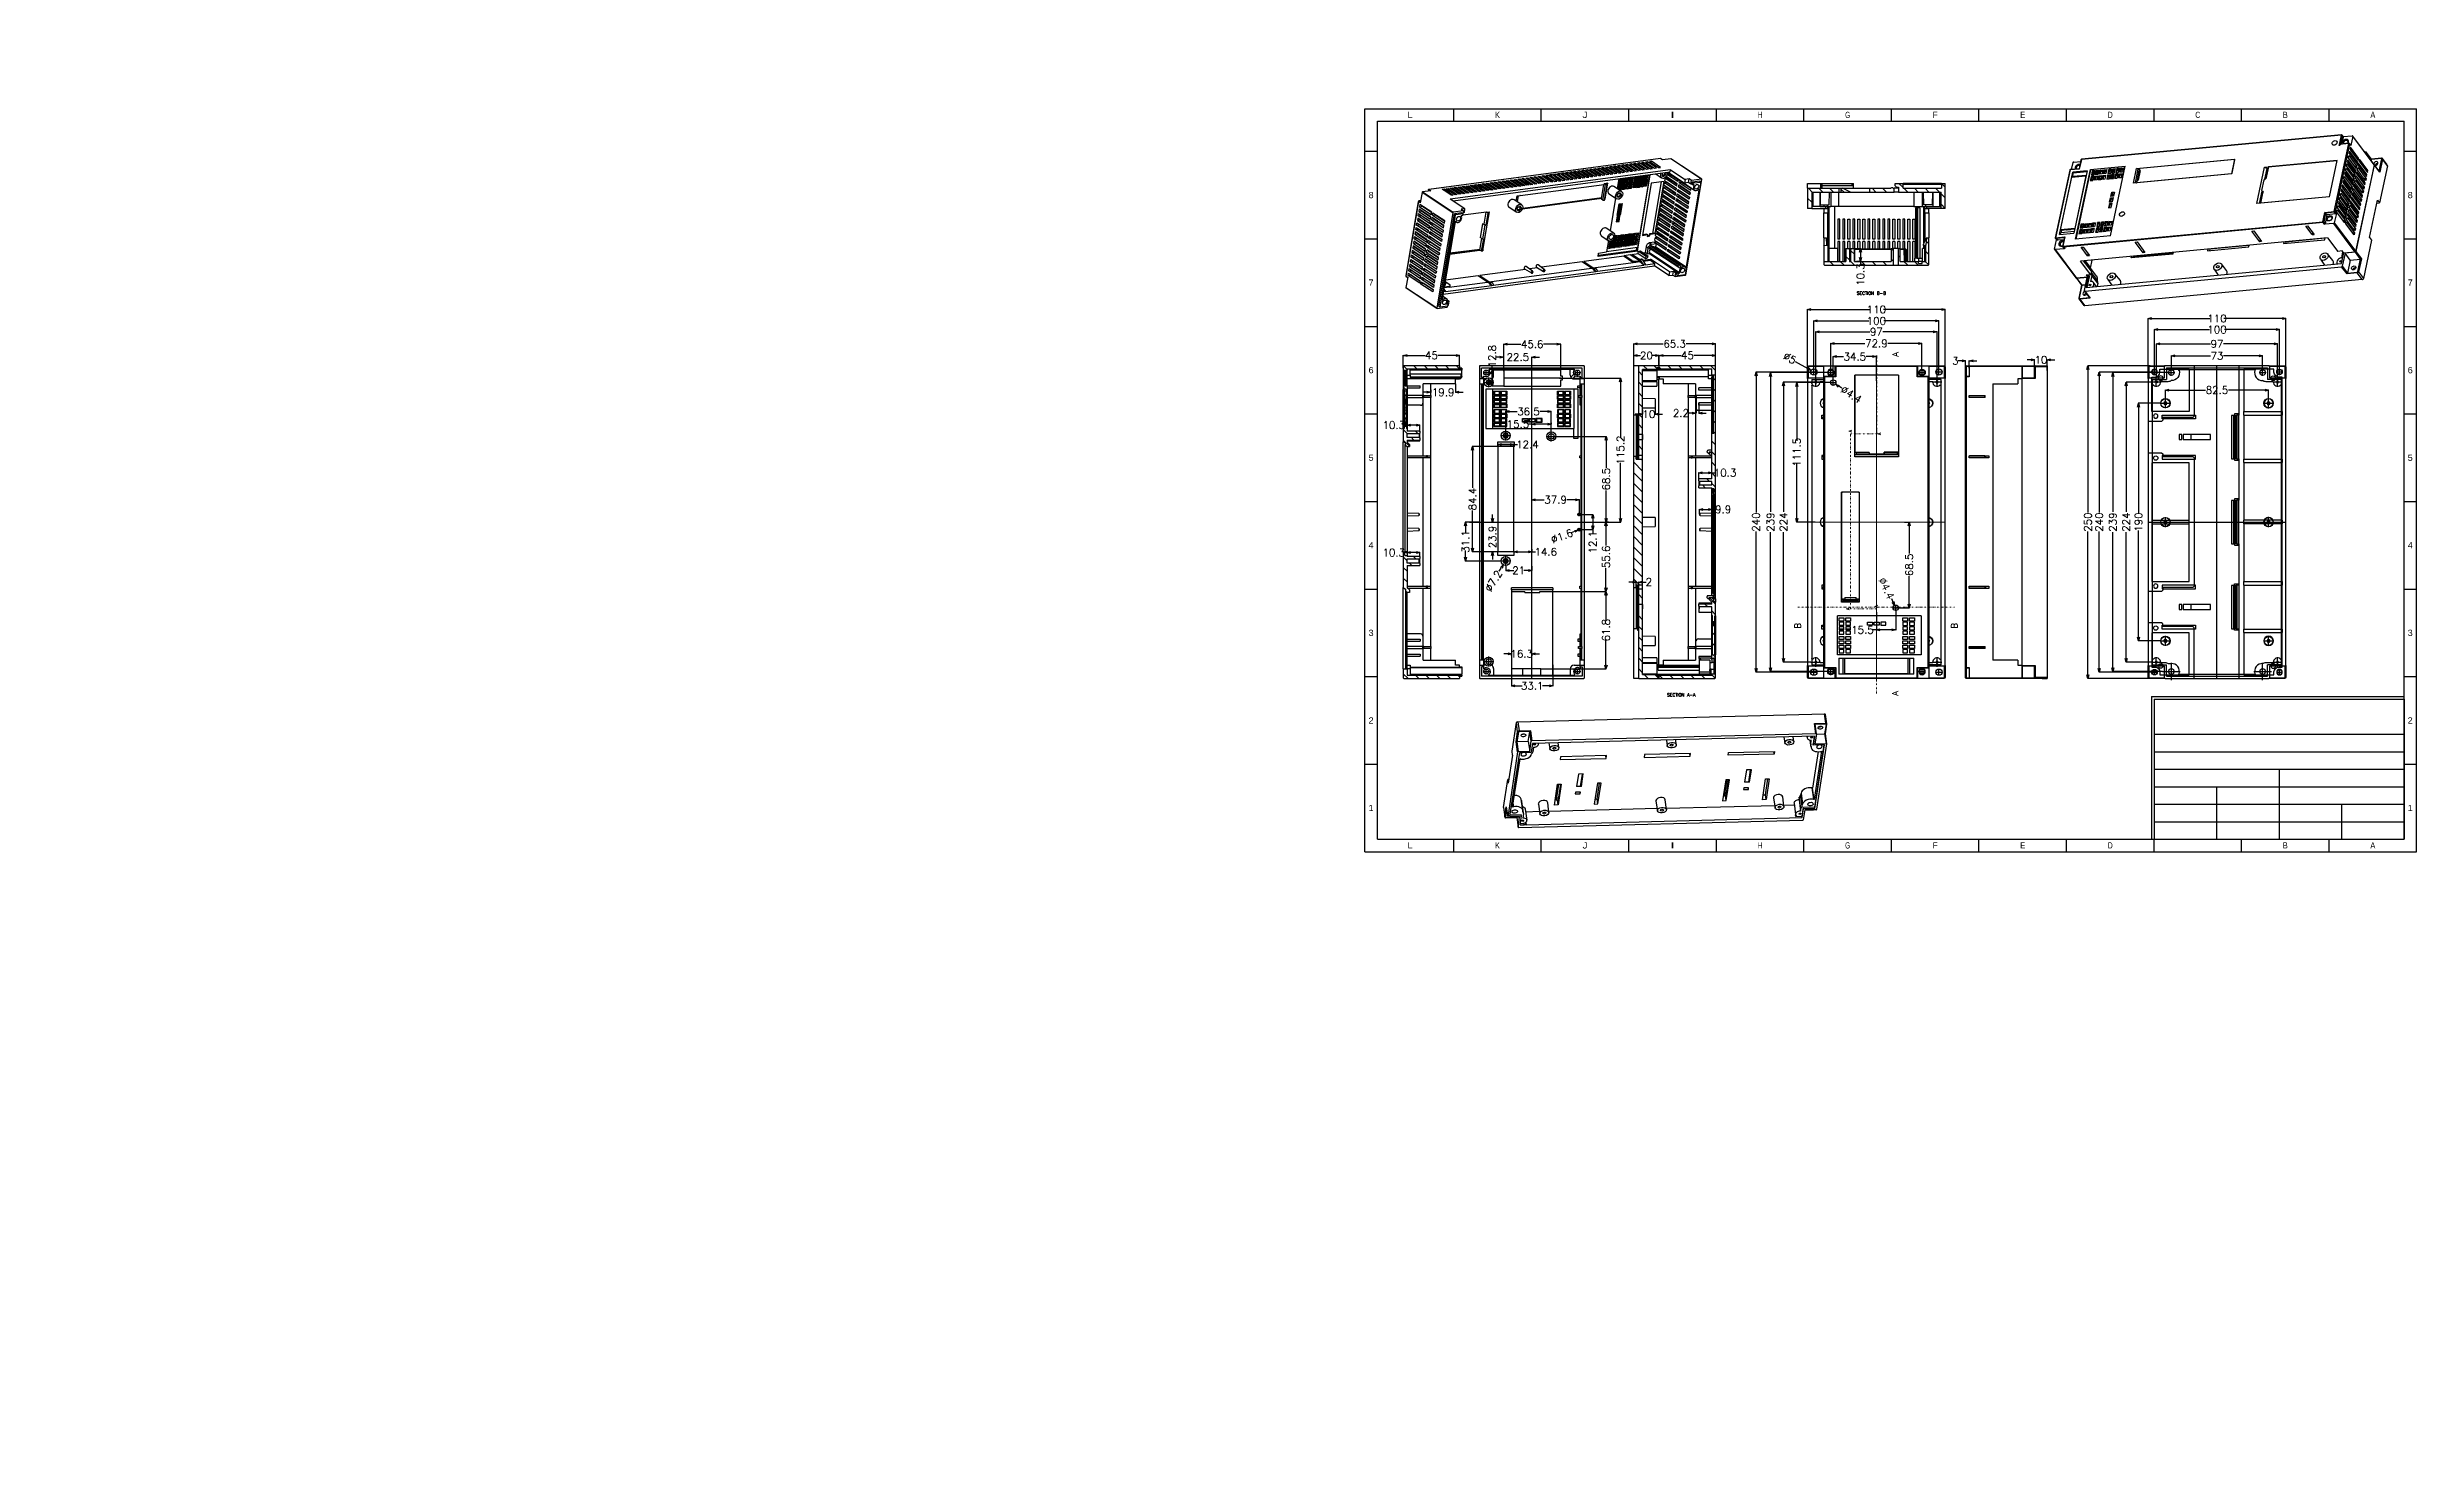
# Model space of a CAD drawing. Header units: millimetres. Extents: x 0 to 1895, y 0 to 1126.
import ezdxf
from ezdxf.enums import TextEntityAlignment as Align
from ezdxf.lldxf.tags import DXFTag

# ---------------------------------------------------------------- set-up
doc = ezdxf.new("R2010")
doc.units = ezdxf.units.MM
doc.header["$MEASUREMENT"] = 0
doc.linetypes.add('DIVIDE', pattern=[31.75, 12.7, -6.35, 0, -6.35, 0, -6.35])
doc.layers.get('0').update_dxf_attribs({"linetype": 'CONTINUOUS'})
doc.layers.get('Defpoints').update_dxf_attribs({"linetype": 'CONTINUOUS'})
doc.layers.add('1', color=7, linetype='CONTINUOUS')
doc.layers.add('2', color=7, linetype='CONTINUOUS')
doc.layers.add('hatch', color=56, linetype='CONTINUOUS', lineweight=9)
doc.styles.get("Standard").update_dxf_attribs({"font": 'txt', "bigfont": 'gbcbig.shx'})
doc.styles.add('TEXTSTYLE_0', font='txt', dxfattribs={"width": 0.8})
tags = doc.linetypes.add('CENTER', pattern=[2, 1.25, -0.25, 0.25, -0.25]).pattern_tags.tags
tags[10:11] = [DXFTag(74, 4), DXFTag(75, 0), DXFTag(340, '0'), DXFTag(46, 0.0), DXFTag(50, 0.0), DXFTag(44, 0.0), DXFTag(45, 0.0)]
tags[8:9] = [DXFTag(74, 4), DXFTag(75, 0), DXFTag(340, '0'), DXFTag(46, 0.0), DXFTag(50, 0.0), DXFTag(44, 0.0), DXFTag(45, 0.0)]
tags[6:7] = [DXFTag(74, 4), DXFTag(75, 0), DXFTag(340, '0'), DXFTag(46, 0.0), DXFTag(50, 0.0), DXFTag(44, 0.0), DXFTag(45, 0.0)]
tags[4:5] = [DXFTag(74, 4), DXFTag(75, 0), DXFTag(340, '0'), DXFTag(46, 0.0), DXFTag(50, 0.0), DXFTag(44, 0.0), DXFTag(45, 0.0)]
tags = doc.linetypes.add('DASHED', pattern=[0.75, 0.5, -0.25]).pattern_tags.tags
tags[6:7] = [DXFTag(74, 4), DXFTag(75, 0), DXFTag(340, '0'), DXFTag(46, 0.0), DXFTag(50, 0.0), DXFTag(44, 0.0), DXFTag(45, 0.0)]
tags[4:5] = [DXFTag(74, 4), DXFTag(75, 0), DXFTag(340, '0'), DXFTag(46, 0.0), DXFTag(50, 0.0), DXFTag(44, 0.0), DXFTag(45, 0.0)]
doc.dimstyles.new('副本 (2)Standard', dxfattribs={"dimtxt": 6, "dimasz": 3, "dimexe": 0.18, "dimexo": 0.0625, "dimgap": 0.09, "dimtad": 0, "dimdec": 1, "dimzin": 0, "dimdsep": 46, "dimtxsty": 'Standard', "dimblk": 'OPEN30', "dimcen": 0.09, "dimclrd": 3, "dimclre": 3, "dimclrt": 6, "dimadec": 0, "dimazin": 0, "dimtfac": 1, "dimtdec": 4, "dimtofl": 0, "dimtmove": 0, "dimatfit": 3, "dimfxl": 0, "dimtolj": 1, "dimtzin": 0, "dimarcsym": 0})

msp = doc.modelspace()

# ---------------------------------------------------------------- texts
at = {"layer": 'hatch', "color": 6}
for s, p in [('SECTION B-B', (1458.66, 929.31)), ('SECTION A-A', (1306.67, 608.19))]:
    msp.add_text(s, height=2.5, dxfattribs=at).set_placement(p, align=Align.MIDDLE)
for s, height, p in [('A', 5, (1477.89, 880.33)), ('A', 2.5, (1441.83, 818.94)), ('A', 2.5, (1464.89, 816.94)), ('B', 5, (1399.76, 663.38)), ('A', 2.5, (1439.83, 676.93)), ('A', 2.5, (1462.62, 678.93)), ('B', 5, (1525.04, 663.38)), ('A', 5, (1477.62, 609.33))]:
    msp.add_text(s, height=height, rotation=90, dxfattribs=at).set_placement(p, align=Align.MIDDLE)

# ---------------------------------------------------------------- blocks, each defined once
blk = doc.blocks.new('_Open30')
at = {"color": 0, "linetype": 'ByBlock', "lineweight": -2}
for p, q in [((-1, 0.27), (0, 0)), ((0, 0), (-1, -0.27)), ((0, 0), (-1, 0))]:
    blk.add_line(p, q, dxfattribs=at)
blk = doc.blocks.new('*D118')
at = {"color": 3, "lineweight": -2}
for p, q in [((1426.1, 867.7), (1426.1, 889.4)), ((1429.1, 889.2), (1453.5, 889.2)), ((1496, 889.2), (1471.7, 889.2)), ((1499, 867.7), (1499, 889.4))]:
    blk.add_line(p, q, dxfattribs=at)
at = {"layer": 'Defpoints', "color": 0}
for p in [(1499, 889.2), (1426.1, 867.7), (1499, 867.7)]:
    blk.add_point(p, dxfattribs=at)
at = {"color": 3, "lineweight": -2, "xscale": 3, "yscale": 3, "zscale": 3, "rotation": 180}
blk.add_blockref('_Open30', (1426.1, 889.2), dxfattribs=at)
at = {"color": 3, "lineweight": -2, "xscale": 3, "yscale": 3, "zscale": 3}
blk.add_blockref('_Open30', (1499, 889.2), dxfattribs=at)
at = {"color": 6, "insert": (1462.6, 889.2), "char_height": 6, "attachment_point": 5}
blk.add_mtext('\\A1;72.9', dxfattribs=at)
blk = doc.blocks.new('*D119')
at = {"color": 3, "lineweight": -2}
for p, q in [((1412.6, 868.5), (1412.6, 907.3)), ((1415.6, 907.1), (1456.5, 907.1)), ((1509.6, 907.1), (1468.7, 907.1)), ((1512.6, 868.5), (1512.6, 907.3))]:
    blk.add_line(p, q, dxfattribs=at)
at = {"layer": 'Defpoints', "color": 0}
for p in [(1512.6, 907.1), (1412.6, 868.4), (1512.6, 868.4)]:
    blk.add_point(p, dxfattribs=at)
at = {"color": 3, "lineweight": -2, "xscale": 3, "yscale": 3, "zscale": 3, "rotation": 180}
blk.add_blockref('_Open30', (1412.6, 907.1), dxfattribs=at)
at = {"color": 3, "lineweight": -2, "xscale": 3, "yscale": 3, "zscale": 3}
blk.add_blockref('_Open30', (1512.6, 907.1), dxfattribs=at)
at = {"color": 6, "insert": (1462.6, 907.1), "char_height": 6, "attachment_point": 5}
blk.add_mtext('\\A1;100', dxfattribs=at)
blk = doc.blocks.new('*D120')
at = {"color": 3, "lineweight": -2}
for p, q in [((1414.1, 862.2), (1414.1, 898.7)), ((1417.1, 898.5), (1457.5, 898.5)), ((1508.1, 898.5), (1467.7, 898.5)), ((1511.1, 862.2), (1511.1, 898.7))]:
    blk.add_line(p, q, dxfattribs=at)
at = {"layer": 'Defpoints', "color": 0}
for p in [(1511.1, 898.5), (1414.1, 862.1), (1511.1, 862.1)]:
    blk.add_point(p, dxfattribs=at)
at = {"color": 3, "lineweight": -2, "xscale": 3, "yscale": 3, "zscale": 3, "rotation": 180}
blk.add_blockref('_Open30', (1414.1, 898.5), dxfattribs=at)
at = {"color": 3, "lineweight": -2, "xscale": 3, "yscale": 3, "zscale": 3}
blk.add_blockref('_Open30', (1511.1, 898.5), dxfattribs=at)
at = {"color": 6, "insert": (1462.6, 898.5), "char_height": 6, "attachment_point": 5}
blk.add_mtext('\\A1;97', dxfattribs=at)
blk = doc.blocks.new('*D121')
at = {"color": 3, "lineweight": -2}
for p, q in [((1407.6, 869.6), (1407.6, 916.5)), ((1410.6, 916.3), (1457, 916.3)), ((1514.6, 916.3), (1468.2, 916.3)), ((1517.6, 869.9), (1517.6, 916.5))]:
    blk.add_line(p, q, dxfattribs=at)
at = {"layer": 'Defpoints', "color": 0}
for p in [(1517.6, 916.3), (1407.6, 869.5), (1517.6, 869.8)]:
    blk.add_point(p, dxfattribs=at)
at = {"color": 3, "lineweight": -2, "xscale": 3, "yscale": 3, "zscale": 3, "rotation": 180}
blk.add_blockref('_Open30', (1407.6, 916.3), dxfattribs=at)
at = {"color": 3, "lineweight": -2, "xscale": 3, "yscale": 3, "zscale": 3}
blk.add_blockref('_Open30', (1517.6, 916.3), dxfattribs=at)
at = {"color": 6, "insert": (1462.6, 916.3), "char_height": 6, "attachment_point": 5}
blk.add_mtext('\\A1;110', dxfattribs=at)
blk = doc.blocks.new('*D122')
at = {"color": 3, "lineweight": -2}
for p, q in [((1410.3, 858.3), (1388.2, 858.3)), ((1388.4, 855.3), (1388.4, 754.4)), ((1388.4, 637.3), (1388.4, 738.2)), ((1410.3, 634.3), (1388.2, 634.3))]:
    blk.add_line(p, q, dxfattribs=at)
at = {"layer": 'Defpoints', "color": 0}
for p in [(1388.4, 858.3), (1410.3, 858.3), (1410.3, 634.3)]:
    blk.add_point(p, dxfattribs=at)
at = {"color": 3, "lineweight": -2, "xscale": 3, "yscale": 3, "zscale": 3}
for p, rotation in [((1388.4, 858.3), 90), ((1388.4, 634.3), 270)]:
    blk.add_blockref('_Open30', p, dxfattribs=dict(at, rotation=rotation))
at = {"color": 6, "insert": (1388.4, 746.3), "char_height": 6, "attachment_point": 5, "rotation": 90}
blk.add_mtext('\\A1;224', dxfattribs=at)
blk = doc.blocks.new('*D123')
at = {"color": 3, "lineweight": -2}
for p, q in [((1423.9, 865.8), (1377.7, 865.8)), ((1377.9, 862.8), (1377.9, 754.4)), ((1377.9, 629.8), (1377.9, 738.2)), ((1423.2, 626.8), (1377.7, 626.8))]:
    blk.add_line(p, q, dxfattribs=at)
at = {"layer": 'Defpoints', "color": 0}
for p in [(1423.9, 865.8), (1377.9, 626.8), (1423.3, 626.8)]:
    blk.add_point(p, dxfattribs=at)
at = {"color": 3, "lineweight": -2, "xscale": 3, "yscale": 3, "zscale": 3}
for p, rotation in [((1377.9, 865.8), 90), ((1377.9, 626.8), 270)]:
    blk.add_blockref('_Open30', p, dxfattribs=dict(at, rotation=rotation))
at = {"color": 6, "insert": (1377.9, 746.3), "char_height": 6, "attachment_point": 5, "rotation": 90}
blk.add_mtext('\\A1;239', dxfattribs=at)
blk = doc.blocks.new('*D124')
at = {"color": 3, "lineweight": -2}
for p, q in [((1410.5, 866.3), (1366.2, 866.3)), ((1366.4, 863.3), (1366.4, 753.9)), ((1366.4, 629.3), (1366.4, 738.7)), ((1410.5, 626.3), (1366.2, 626.3))]:
    blk.add_line(p, q, dxfattribs=at)
at = {"layer": 'Defpoints', "color": 0}
for p in [(1366.4, 866.3), (1410.5, 866.3), (1410.5, 626.3)]:
    blk.add_point(p, dxfattribs=at)
at = {"color": 3, "lineweight": -2, "xscale": 3, "yscale": 3, "zscale": 3}
for p, rotation in [((1366.4, 866.3), 90), ((1366.4, 626.3), 270)]:
    blk.add_blockref('_Open30', p, dxfattribs=dict(at, rotation=rotation))
at = {"color": 6, "insert": (1366.4, 746.3), "char_height": 6, "attachment_point": 5, "rotation": 90}
blk.add_mtext('\\A1;240', dxfattribs=at)
blk = doc.blocks.new('*D65')
at = {"color": 3, "lineweight": -2}
for p, q in [((1428.1, 860.3), (1428.1, 878.7)), ((1431.1, 878.6), (1436.3, 878.6)), ((1459.6, 878.6), (1454.5, 878.6)), ((1462.6, 859.3), (1462.6, 878.7))]:
    blk.add_line(p, q, dxfattribs=at)
at = {"layer": 'Defpoints', "color": 0}
for p in [(1462.6, 878.6), (1428.1, 860.2), (1462.6, 859.2)]:
    blk.add_point(p, dxfattribs=at)
at = {"color": 3, "lineweight": -2, "xscale": 3, "yscale": 3, "zscale": 3, "rotation": 180}
blk.add_blockref('_Open30', (1428.1, 878.6), dxfattribs=at)
at = {"color": 3, "lineweight": -2, "xscale": 3, "yscale": 3, "zscale": 3}
blk.add_blockref('_Open30', (1462.6, 878.6), dxfattribs=at)
at = {"color": 6, "insert": (1445.4, 878.6), "char_height": 6, "attachment_point": 5}
blk.add_mtext('\\A1;34.5', dxfattribs=at)
blk = doc.blocks.new('*D66')
at = {"color": 3, "lineweight": -2}
for p, q in [((1425.6, 857.8), (1398.7, 857.8)), ((1398.9, 854.8), (1398.9, 811.2)), ((1398.9, 749.3), (1398.9, 793)), ((1413.6, 746.3), (1398.7, 746.3))]:
    blk.add_line(p, q, dxfattribs=at)
at = {"layer": 'Defpoints', "color": 0}
for p in [(1425.7, 857.8), (1398.9, 746.3), (1413.6, 746.3)]:
    blk.add_point(p, dxfattribs=at)
at = {"color": 3, "lineweight": -2, "xscale": 3, "yscale": 3, "zscale": 3}
for p, rotation in [((1398.9, 857.8), 90), ((1398.9, 746.3), 270)]:
    blk.add_blockref('_Open30', p, dxfattribs=dict(at, rotation=rotation))
at = {"color": 6, "insert": (1398.9, 802.1), "char_height": 6, "attachment_point": 5, "rotation": 90}
blk.add_mtext('\\A1;111.5', dxfattribs=at)
blk = doc.blocks.new('*D67')
at = {"color": 3, "lineweight": -2}
for p, q in [((1268.7, 870.5), (1268.7, 888.9)), ((1271.7, 888.8), (1292.2, 888.8)), ((1331, 888.8), (1310.4, 888.8)), ((1334, 870.2), (1334, 888.9))]:
    blk.add_line(p, q, dxfattribs=at)
at = {"layer": 'Defpoints', "color": 0}
for p in [(1268.7, 888.8), (1268.7, 870.4), (1334, 870.1)]:
    blk.add_point(p, dxfattribs=at)
at = {"color": 3, "lineweight": -2, "xscale": 3, "yscale": 3, "zscale": 3, "rotation": 180}
blk.add_blockref('_Open30', (1268.7, 888.8), dxfattribs=at)
at = {"color": 3, "lineweight": -2, "xscale": 3, "yscale": 3, "zscale": 3}
blk.add_blockref('_Open30', (1334, 888.8), dxfattribs=at)
at = {"color": 6, "insert": (1301.3, 888.8), "char_height": 6, "attachment_point": 5}
blk.add_mtext('\\A1;65.3', dxfattribs=at)
blk = doc.blocks.new('*D68')
at = {"color": 3, "lineweight": -2}
for p, q in [((1289, 871.4), (1289, 879.7)), ((1292, 879.6), (1306.4, 879.6)), ((1331, 879.6), (1316.6, 879.6)), ((1334, 875.2), (1334, 879.7))]:
    blk.add_line(p, q, dxfattribs=at)
at = {"layer": 'Defpoints', "color": 0}
for p in [(1334, 879.6), (1334, 875.2), (1289, 871.3)]:
    blk.add_point(p, dxfattribs=at)
at = {"color": 3, "lineweight": -2, "xscale": 3, "yscale": 3, "zscale": 3, "rotation": 180}
blk.add_blockref('_Open30', (1289, 879.6), dxfattribs=at)
at = {"color": 3, "lineweight": -2, "xscale": 3, "yscale": 3, "zscale": 3}
blk.add_blockref('_Open30', (1334, 879.6), dxfattribs=at)
at = {"color": 6, "insert": (1311.5, 879.6), "char_height": 6, "attachment_point": 5}
blk.add_mtext('\\A1;45', dxfattribs=at)
blk = doc.blocks.new('*D69')
at = {"color": 3, "lineweight": -2}
for p, q in [((1445.3, 965.1), (1450.1, 965.1)), ((1446.6, 954.8), (1450.1, 954.8)), ((1449.9, 962.1), (1449.9, 957.8)), ((1449.9, 954.8), (1449.9, 951.8))]:
    blk.add_line(p, q, dxfattribs=at)
at = {"layer": 'Defpoints', "color": 0}
for p in [(1445.3, 965.1), (1446.5, 954.8), (1449.9, 954.8)]:
    blk.add_point(p, dxfattribs=at)
at = {"color": 3, "lineweight": -2, "xscale": 3, "yscale": 3, "zscale": 3}
for p, rotation in [((1449.9, 965.1), 90), ((1449.9, 954.8), 270)]:
    blk.add_blockref('_Open30', p, dxfattribs=dict(at, rotation=rotation))
at = {"color": 6, "insert": (1449.9, 944.2), "char_height": 6, "attachment_point": 5, "rotation": 90}
blk.add_mtext('\\A1;10.3', dxfattribs=at)
blk = doc.blocks.new('*D70')
at = {"color": 3, "lineweight": -2}
for p, q in [((1268.7, 878.2), (1268.7, 879.7)), ((1271.7, 879.5), (1274.1, 879.5)), ((1285.7, 879.5), (1283.3, 879.5)), ((1288.7, 871.4), (1288.7, 879.7))]:
    blk.add_line(p, q, dxfattribs=at)
at = {"layer": 'Defpoints', "color": 0}
for p in [(1268.7, 879.5), (1268.7, 878.2), (1288.7, 871.3)]:
    blk.add_point(p, dxfattribs=at)
at = {"color": 3, "lineweight": -2, "xscale": 3, "yscale": 3, "zscale": 3, "rotation": 180}
blk.add_blockref('_Open30', (1268.7, 879.5), dxfattribs=at)
at = {"color": 3, "lineweight": -2, "xscale": 3, "yscale": 3, "zscale": 3}
blk.add_blockref('_Open30', (1288.7, 879.5), dxfattribs=at)
at = {"color": 6, "insert": (1278.7, 879.5), "char_height": 6, "attachment_point": 5}
blk.add_mtext('\\A1;20', dxfattribs=at)
blk = doc.blocks.new('*D71')
at = {"color": 3, "lineweight": -2}
for p, q in [((1275.7, 836), (1275.7, 832.5)), ((1285.7, 837.7), (1285.7, 832.5)), ((1272.7, 832.6), (1269.7, 832.6)), ((1288.7, 832.6), (1291.7, 832.6))]:
    blk.add_line(p, q, dxfattribs=at)
at = {"layer": 'Defpoints', "color": 0}
for p in [(1275.7, 836.1), (1285.7, 837.7), (1275.7, 832.6)]:
    blk.add_point(p, dxfattribs=at)
at = {"color": 3, "lineweight": -2, "xscale": 3, "yscale": 3, "zscale": 3}
blk.add_blockref('_Open30', (1275.7, 832.6), dxfattribs=at)
at = {"color": 3, "lineweight": -2, "xscale": 3, "yscale": 3, "zscale": 3, "rotation": 180}
blk.add_blockref('_Open30', (1285.7, 832.6), dxfattribs=at)
at = {"color": 6, "insert": (1280.7, 832.6), "char_height": 6, "attachment_point": 5}
blk.add_mtext('\\A1;10', dxfattribs=at)
blk = doc.blocks.new('*D72')
at = {"color": 3, "lineweight": -2}
for p, q in [((1267.6, 698.4), (1264.6, 698.4)), ((1270.6, 694.2), (1270.6, 698.6)), ((1272.6, 695.1), (1272.6, 698.6)), ((1275.6, 698.4), (1278.6, 698.4))]:
    blk.add_line(p, q, dxfattribs=at)
at = {"layer": 'Defpoints', "color": 0}
for p in [(1270.6, 694.2), (1272.6, 698.4), (1272.6, 695)]:
    blk.add_point(p, dxfattribs=at)
at = {"color": 3, "lineweight": -2, "xscale": 3, "yscale": 3, "zscale": 3}
blk.add_blockref('_Open30', (1270.6, 698.4), dxfattribs=at)
at = {"color": 3, "lineweight": -2, "xscale": 3, "yscale": 3, "zscale": 3, "rotation": 180}
blk.add_blockref('_Open30', (1272.6, 698.4), dxfattribs=at)
at = {"color": 6, "insert": (1280.7, 698.4), "char_height": 6, "attachment_point": 5}
blk.add_mtext('\\A1;2', dxfattribs=at)
blk = doc.blocks.new('*D73')
at = {"color": 3, "lineweight": -2}
for p, q in [((1320.7, 781.1), (1320.7, 786)), ((1323.7, 785.8), (1328, 785.8)), ((1331, 782.8), (1331, 786)), ((1331, 785.8), (1334, 785.8))]:
    blk.add_line(p, q, dxfattribs=at)
at = {"layer": 'Defpoints', "color": 0}
for p in [(1320.7, 781), (1331, 785.8), (1331, 782.8)]:
    blk.add_point(p, dxfattribs=at)
at = {"color": 3, "lineweight": -2, "xscale": 3, "yscale": 3, "zscale": 3, "rotation": 180}
blk.add_blockref('_Open30', (1320.7, 785.8), dxfattribs=at)
at = {"color": 3, "lineweight": -2, "xscale": 3, "yscale": 3, "zscale": 3}
blk.add_blockref('_Open30', (1331, 785.8), dxfattribs=at)
at = {"color": 6, "insert": (1341.6, 785.8), "char_height": 6, "attachment_point": 5}
blk.add_mtext('\\A1;10.3', dxfattribs=at)
blk = doc.blocks.new('*D74')
at = {"color": 3, "lineweight": -2}
for p, q in [((1321.1, 752.6), (1321.1, 756.7)), ((1324.1, 756.5), (1328, 756.5)), ((1331, 754.6), (1331, 756.7)), ((1331, 756.5), (1334, 756.5))]:
    blk.add_line(p, q, dxfattribs=at)
at = {"layer": 'Defpoints', "color": 0}
for p in [(1321.1, 752.6), (1331, 756.5), (1331, 754.5)]:
    blk.add_point(p, dxfattribs=at)
at = {"color": 3, "lineweight": -2, "xscale": 3, "yscale": 3, "zscale": 3, "rotation": 180}
blk.add_blockref('_Open30', (1321.1, 756.5), dxfattribs=at)
at = {"color": 3, "lineweight": -2, "xscale": 3, "yscale": 3, "zscale": 3}
blk.add_blockref('_Open30', (1331, 756.5), dxfattribs=at)
at = {"color": 6, "insert": (1340.1, 756.5), "char_height": 6, "attachment_point": 5}
blk.add_mtext('\\A1;9.9', dxfattribs=at)
blk = doc.blocks.new('*D75')
at = {"color": 3, "lineweight": -2}
for p, q in [((1318.4, 846.9), (1318.4, 833.4)), ((1320.6, 841.1), (1320.6, 833.4)), ((1315.4, 833.5), (1312.4, 833.5)), ((1323.6, 833.5), (1326.6, 833.5))]:
    blk.add_line(p, q, dxfattribs=at)
at = {"layer": 'Defpoints', "color": 0}
for p in [(1318.4, 846.9), (1320.6, 841.2), (1320.6, 833.5)]:
    blk.add_point(p, dxfattribs=at)
at = {"color": 3, "lineweight": -2, "xscale": 3, "yscale": 3, "zscale": 3}
blk.add_blockref('_Open30', (1318.4, 833.5), dxfattribs=at)
at = {"color": 3, "lineweight": -2, "xscale": 3, "yscale": 3, "zscale": 3, "rotation": 180}
blk.add_blockref('_Open30', (1320.6, 833.5), dxfattribs=at)
at = {"color": 6, "insert": (1306.3, 833.5), "char_height": 6, "attachment_point": 5}
blk.add_mtext('\\A1;2.2', dxfattribs=at)
blk = doc.blocks.new('*D76')
at = {"color": 3, "lineweight": -2}
for p, q in [((1586.2, 876.1), (1583.2, 876.1)), ((1589.2, 867.5), (1589.2, 876.3)), ((1599.2, 867.5), (1599.2, 876.3)), ((1602.2, 876.1), (1605.2, 876.1))]:
    blk.add_line(p, q, dxfattribs=at)
at = {"layer": 'Defpoints', "color": 0}
for p in [(1589.2, 876.1), (1589.2, 867.4), (1599.2, 867.4)]:
    blk.add_point(p, dxfattribs=at)
at = {"color": 3, "lineweight": -2, "xscale": 3, "yscale": 3, "zscale": 3}
blk.add_blockref('_Open30', (1589.2, 876.1), dxfattribs=at)
at = {"color": 3, "lineweight": -2, "xscale": 3, "yscale": 3, "zscale": 3, "rotation": 180}
blk.add_blockref('_Open30', (1599.2, 876.1), dxfattribs=at)
at = {"color": 6, "insert": (1594.2, 876.1), "char_height": 6, "attachment_point": 5}
blk.add_mtext('\\A1;10', dxfattribs=at)
blk = doc.blocks.new('*D77')
at = {"color": 3, "lineweight": -2}
for p, q in [((1530.9, 875.2), (1527.9, 875.2)), ((1533.9, 869.3), (1533.9, 875.4)), ((1536.9, 869.3), (1536.9, 875.4)), ((1539.9, 875.2), (1542.9, 875.2))]:
    blk.add_line(p, q, dxfattribs=at)
at = {"layer": 'Defpoints', "color": 0}
for p in [(1533.9, 875.2), (1533.9, 869.2), (1536.9, 869.2)]:
    blk.add_point(p, dxfattribs=at)
at = {"color": 3, "lineweight": -2, "xscale": 3, "yscale": 3, "zscale": 3}
blk.add_blockref('_Open30', (1533.9, 875.2), dxfattribs=at)
at = {"color": 3, "lineweight": -2, "xscale": 3, "yscale": 3, "zscale": 3, "rotation": 180}
blk.add_blockref('_Open30', (1536.9, 875.2), dxfattribs=at)
at = {"color": 6, "insert": (1525.8, 875.2), "char_height": 6, "attachment_point": 5}
blk.add_mtext('\\A1;3', dxfattribs=at)
blk = doc.blocks.new('*D78')
at = {"color": 3, "lineweight": -2}
for p, q in [((1681.5, 871.3), (1631.6, 871.3)), ((1631.8, 868.3), (1631.8, 753.9)), ((1631.8, 624.3), (1631.8, 738.7)), ((1681.5, 621.3), (1631.6, 621.3))]:
    blk.add_line(p, q, dxfattribs=at)
at = {"layer": 'Defpoints', "color": 0}
for p in [(1681.5, 871.3), (1631.8, 621.3), (1681.5, 621.3)]:
    blk.add_point(p, dxfattribs=at)
at = {"color": 3, "lineweight": -2, "xscale": 3, "yscale": 3, "zscale": 3}
for p, rotation in [((1631.8, 871.3), 90), ((1631.8, 621.3), 270)]:
    blk.add_blockref('_Open30', p, dxfattribs=dict(at, rotation=rotation))
at = {"color": 6, "insert": (1631.8, 746.3), "char_height": 6, "attachment_point": 5, "rotation": 90}
blk.add_mtext('\\A1;250', dxfattribs=at)
blk = doc.blocks.new('*D79')
at = {"color": 3, "lineweight": -2}
for p, q in [((1698.5, 868.4), (1698.5, 879.4)), ((1701.5, 879.2), (1729.9, 879.2)), ((1768.5, 879.2), (1740.1, 879.2)), ((1771.5, 868.4), (1771.5, 879.4))]:
    blk.add_line(p, q, dxfattribs=at)
at = {"layer": 'Defpoints', "color": 0}
for p in [(1771.5, 879.2), (1698.5, 868.3), (1771.5, 868.3)]:
    blk.add_point(p, dxfattribs=at)
at = {"color": 3, "lineweight": -2, "xscale": 3, "yscale": 3, "zscale": 3, "rotation": 180}
blk.add_blockref('_Open30', (1698.5, 879.2), dxfattribs=at)
at = {"color": 3, "lineweight": -2, "xscale": 3, "yscale": 3, "zscale": 3}
blk.add_blockref('_Open30', (1771.5, 879.2), dxfattribs=at)
at = {"color": 6, "insert": (1735, 879.2), "char_height": 6, "attachment_point": 5}
blk.add_mtext('\\A1;73', dxfattribs=at)
blk = doc.blocks.new('*D80')
at = {"color": 3, "lineweight": -2}
for p, q in [((1686.5, 861.6), (1686.5, 888.9)), ((1689.5, 888.8), (1729.9, 888.8)), ((1780.5, 888.8), (1740.1, 888.8)), ((1783.5, 862.2), (1783.5, 888.9))]:
    blk.add_line(p, q, dxfattribs=at)
at = {"layer": 'Defpoints', "color": 0}
for p in [(1783.5, 888.8), (1686.5, 861.6), (1783.5, 862.1)]:
    blk.add_point(p, dxfattribs=at)
at = {"color": 3, "lineweight": -2, "xscale": 3, "yscale": 3, "zscale": 3, "rotation": 180}
blk.add_blockref('_Open30', (1686.5, 888.8), dxfattribs=at)
at = {"color": 3, "lineweight": -2, "xscale": 3, "yscale": 3, "zscale": 3}
blk.add_blockref('_Open30', (1783.5, 888.8), dxfattribs=at)
at = {"color": 6, "insert": (1735, 888.8), "char_height": 6, "attachment_point": 5}
blk.add_mtext('\\A1;97', dxfattribs=at)
blk = doc.blocks.new('*D81')
at = {"color": 3, "lineweight": -2}
for p, q in [((1685, 868.5), (1685, 900.4)), ((1688, 900.2), (1728.9, 900.2)), ((1782, 900.2), (1741.1, 900.2)), ((1785, 868.9), (1785, 900.4))]:
    blk.add_line(p, q, dxfattribs=at)
at = {"layer": 'Defpoints', "color": 0}
for p in [(1685, 900.2), (1685, 868.4), (1785, 868.8)]:
    blk.add_point(p, dxfattribs=at)
at = {"color": 3, "lineweight": -2, "xscale": 3, "yscale": 3, "zscale": 3, "rotation": 180}
blk.add_blockref('_Open30', (1685, 900.2), dxfattribs=at)
at = {"color": 3, "lineweight": -2, "xscale": 3, "yscale": 3, "zscale": 3}
blk.add_blockref('_Open30', (1785, 900.2), dxfattribs=at)
at = {"color": 6, "insert": (1735, 900.2), "char_height": 6, "attachment_point": 5}
blk.add_mtext('\\A1;100', dxfattribs=at)
blk = doc.blocks.new('*D82')
at = {"color": 3, "lineweight": -2}
for p, q in [((1680, 869.9), (1680, 909.2)), ((1683, 909.1), (1729.4, 909.1)), ((1787, 909.1), (1740.6, 909.1)), ((1790, 869.9), (1790, 909.2))]:
    blk.add_line(p, q, dxfattribs=at)
at = {"layer": 'Defpoints', "color": 0}
for p in [(1790, 909.1), (1680, 869.8), (1790, 869.8)]:
    blk.add_point(p, dxfattribs=at)
at = {"color": 3, "lineweight": -2, "xscale": 3, "yscale": 3, "zscale": 3, "rotation": 180}
blk.add_blockref('_Open30', (1680, 909.1), dxfattribs=at)
at = {"color": 3, "lineweight": -2, "xscale": 3, "yscale": 3, "zscale": 3}
blk.add_blockref('_Open30', (1790, 909.1), dxfattribs=at)
at = {"color": 6, "insert": (1735, 909.1), "char_height": 6, "attachment_point": 5}
blk.add_mtext('\\A1;110', dxfattribs=at)
blk = doc.blocks.new('*D83')
at = {"color": 3, "lineweight": -2}
for p, q in [((1693.7, 845.4), (1693.7, 852.1)), ((1696.7, 851.9), (1725.9, 851.9)), ((1773.2, 851.9), (1744.1, 851.9)), ((1776.2, 845.5), (1776.2, 852.1))]:
    blk.add_line(p, q, dxfattribs=at)
at = {"layer": 'Defpoints', "color": 0}
for p in [(1693.7, 845.3), (1776.2, 851.9), (1776.2, 845.5)]:
    blk.add_point(p, dxfattribs=at)
at = {"color": 3, "lineweight": -2, "xscale": 3, "yscale": 3, "zscale": 3, "rotation": 180}
blk.add_blockref('_Open30', (1693.7, 851.9), dxfattribs=at)
at = {"color": 3, "lineweight": -2, "xscale": 3, "yscale": 3, "zscale": 3}
blk.add_blockref('_Open30', (1776.2, 851.9), dxfattribs=at)
at = {"color": 6, "insert": (1735, 851.9), "char_height": 6, "attachment_point": 5}
blk.add_mtext('\\A1;82.5', dxfattribs=at)
blk = doc.blocks.new('*D84')
at = {"color": 3, "lineweight": -2}
for p, q in [((1689.7, 841.3), (1672, 841.3)), ((1672.2, 838.3), (1672.2, 752.9)), ((1672.2, 654.3), (1672.2, 739.7)), ((1689.7, 651.3), (1672, 651.3))]:
    blk.add_line(p, q, dxfattribs=at)
at = {"layer": 'Defpoints', "color": 0}
for p in [(1689.8, 841.3), (1672.2, 651.3), (1689.8, 651.3)]:
    blk.add_point(p, dxfattribs=at)
at = {"color": 3, "lineweight": -2, "xscale": 3, "yscale": 3, "zscale": 3}
for p, rotation in [((1672.2, 841.3), 90), ((1672.2, 651.3), 270)]:
    blk.add_blockref('_Open30', p, dxfattribs=dict(at, rotation=rotation))
at = {"color": 6, "insert": (1672.2, 746.3), "char_height": 6, "attachment_point": 5, "rotation": 90}
blk.add_mtext('\\A1;190', dxfattribs=at)
blk = doc.blocks.new('*D85')
at = {"color": 3, "lineweight": -2}
for p, q in [((1682.6, 858.3), (1662.3, 858.3)), ((1662.4, 855.3), (1662.4, 754.4)), ((1662.4, 637.3), (1662.4, 738.2)), ((1682.6, 634.3), (1662.3, 634.3))]:
    blk.add_line(p, q, dxfattribs=at)
at = {"layer": 'Defpoints', "color": 0}
for p in [(1682.7, 858.3), (1662.4, 634.3), (1682.7, 634.3)]:
    blk.add_point(p, dxfattribs=at)
at = {"color": 3, "lineweight": -2, "xscale": 3, "yscale": 3, "zscale": 3}
for p, rotation in [((1662.4, 858.3), 90), ((1662.4, 634.3), 270)]:
    blk.add_blockref('_Open30', p, dxfattribs=dict(at, rotation=rotation))
at = {"color": 6, "insert": (1662.4, 746.3), "char_height": 6, "attachment_point": 5, "rotation": 90}
blk.add_mtext('\\A1;224', dxfattribs=at)
blk = doc.blocks.new('*D86')
at = {"color": 3, "lineweight": -2}
for p, q in [((1696, 865.8), (1651.5, 865.8)), ((1651.7, 862.8), (1651.7, 754.4)), ((1651.7, 629.9), (1651.7, 738.3)), ((1691.4, 626.9), (1651.5, 626.9))]:
    blk.add_line(p, q, dxfattribs=at)
at = {"layer": 'Defpoints', "color": 0}
for p in [(1651.7, 865.8), (1696.1, 865.8), (1691.5, 626.9)]:
    blk.add_point(p, dxfattribs=at)
at = {"color": 3, "lineweight": -2, "xscale": 3, "yscale": 3, "zscale": 3}
for p, rotation in [((1651.7, 865.8), 90), ((1651.7, 626.9), 270)]:
    blk.add_blockref('_Open30', p, dxfattribs=dict(at, rotation=rotation))
at = {"color": 6, "insert": (1651.7, 746.3), "char_height": 6, "attachment_point": 5, "rotation": 90}
blk.add_mtext('\\A1;239', dxfattribs=at)
blk = doc.blocks.new('*D87')
at = {"color": 3, "lineweight": -2}
for p, q in [((1683, 866.3), (1640.7, 866.3)), ((1640.8, 863.3), (1640.8, 753.9)), ((1640.8, 629.3), (1640.8, 738.7)), ((1682.5, 626.3), (1640.7, 626.3))]:
    blk.add_line(p, q, dxfattribs=at)
at = {"layer": 'Defpoints', "color": 0}
for p in [(1683.1, 866.3), (1640.8, 626.3), (1682.5, 626.3)]:
    blk.add_point(p, dxfattribs=at)
at = {"color": 3, "lineweight": -2, "xscale": 3, "yscale": 3, "zscale": 3}
for p, rotation in [((1640.8, 866.3), 90), ((1640.8, 626.3), 270)]:
    blk.add_blockref('_Open30', p, dxfattribs=dict(at, rotation=rotation))
at = {"color": 6, "insert": (1640.8, 746.3), "char_height": 6, "attachment_point": 5, "rotation": 90}
blk.add_mtext('\\A1;240', dxfattribs=at)
blk = doc.blocks.new('*D88')
at = {"color": 3, "lineweight": -2}
for p, q in [((1462.6, 674.3), (1462.6, 659.9)), ((1478.1, 675.3), (1478.1, 659.9)), ((1462.6, 660.1), (1459.6, 660.1)), ((1475.1, 660.1), (1465.6, 660.1))]:
    blk.add_line(p, q, dxfattribs=at)
at = {"layer": 'Defpoints', "color": 0}
for p in [(1462.6, 674.4), (1478.1, 675.4), (1462.6, 660.1)]:
    blk.add_point(p, dxfattribs=at)
at = {"color": 3, "lineweight": -2, "xscale": 3, "yscale": 3, "zscale": 3, "rotation": 180}
blk.add_blockref('_Open30', (1462.6, 660.1), dxfattribs=at)
at = {"color": 3, "lineweight": -2, "xscale": 3, "yscale": 3, "zscale": 3}
blk.add_blockref('_Open30', (1478.1, 660.1), dxfattribs=at)
at = {"color": 6, "insert": (1451.5, 660.1), "char_height": 6, "attachment_point": 5}
blk.add_mtext('\\A1;15.5', dxfattribs=at)
blk = doc.blocks.new('*D89')
at = {"color": 3, "lineweight": -2}
for p, q in [((1485, 746.3), (1489.1, 746.3)), ((1488.9, 743.3), (1488.9, 721.2)), ((1488.9, 680.8), (1488.9, 703)), ((1480.6, 677.8), (1489.1, 677.8))]:
    blk.add_line(p, q, dxfattribs=at)
at = {"layer": 'Defpoints', "color": 0}
for p in [(1484.9, 746.3), (1488.9, 746.3), (1480.5, 677.8)]:
    blk.add_point(p, dxfattribs=at)
at = {"color": 3, "lineweight": -2, "xscale": 3, "yscale": 3, "zscale": 3}
for p, rotation in [((1488.9, 746.3), 90), ((1488.9, 677.8), 270)]:
    blk.add_blockref('_Open30', p, dxfattribs=dict(at, rotation=rotation))
at = {"color": 6, "insert": (1488.9, 712.1), "char_height": 6, "attachment_point": 5, "rotation": 90}
blk.add_mtext('\\A1;68.5', dxfattribs=at)
blk = doc.blocks.new('*D90')
at = {"color": 3, "lineweight": -2}
for p, q in [((1474.6, 685.2), (1475.9, 682.5)), ((1478, 677.8), (1478.2, 677.8)), ((1478.1, 677.7), (1478.1, 677.9))]:
    blk.add_line(p, q, dxfattribs=at)
at = {"layer": 'Defpoints', "color": 0}
for p in [(1477.2, 679.8), (1479.1, 675.8)]:
    blk.add_point(p, dxfattribs=at)
at = {"color": 3, "lineweight": -2, "xscale": 3, "yscale": 3, "zscale": 3, "rotation": 295.5766296386719}
blk.add_blockref('_Open30', (1477.2, 679.8), dxfattribs=at)
at = {"color": 6, "insert": (1470.7, 693.4), "char_height": 6, "attachment_point": 5, "rotation": 295.5766}
blk.add_mtext('\\A1;∅4.4', dxfattribs=at)
blk = doc.blocks.new('*D91')
at = {"color": 3, "lineweight": -2}
for p, q in [((1428, 857.8), (1428.2, 857.8)), ((1428.1, 857.7), (1428.1, 857.9)), ((1435, 853.4), (1432.5, 855))]:
    blk.add_line(p, q, dxfattribs=at)
at = {"layer": 'Defpoints', "color": 0}
for p in [(1426.3, 859), (1430, 856.6)]:
    blk.add_point(p, dxfattribs=at)
at = {"color": 3, "lineweight": -2, "xscale": 3, "yscale": 3, "zscale": 3, "rotation": 147.0817108154297}
blk.add_blockref('_Open30', (1430, 856.6), dxfattribs=at)
at = {"color": 6, "insert": (1442.6, 848.4), "char_height": 6, "attachment_point": 5, "rotation": 327.0817}
blk.add_mtext('\\A1;∅4.4', dxfattribs=at)
blk = doc.blocks.new('*D92')
at = {"color": 3, "lineweight": -2}
for p, q in [((1397.8, 874.8), (1407.9, 869.1)), ((1412.5, 866.3), (1412.7, 866.3)), ((1412.6, 866.2), (1412.6, 866.4))]:
    blk.add_line(p, q, dxfattribs=at)
at = {"layer": 'Defpoints', "color": 0}
for p in [(1410.5, 867.6), (1414.8, 865.1)]:
    blk.add_point(p, dxfattribs=at)
at = {"color": 3, "lineweight": -2, "xscale": 3, "yscale": 3, "zscale": 3, "rotation": 330.0817565917969}
blk.add_blockref('_Open30', (1410.5, 867.6), dxfattribs=at)
at = {"color": 6, "insert": (1393.4, 877.4), "char_height": 6, "attachment_point": 5, "rotation": 330.0817}
blk.add_mtext('\\A1;∅5', dxfattribs=at)
blk = doc.blocks.new('*D93')
at = {"color": 3, "lineweight": -2}
for p, q in [((1164.5, 867.9), (1155.2, 867.9)), ((1164.5, 855.1), (1155.2, 855.1)), ((1155.4, 867.9), (1155.4, 870.9)), ((1155.4, 858.1), (1155.4, 864.9))]:
    blk.add_line(p, q, dxfattribs=at)
at = {"layer": 'Defpoints', "color": 0}
for p in [(1155.4, 867.9), (1164.6, 867.9), (1164.6, 855.1)]:
    blk.add_point(p, dxfattribs=at)
at = {"color": 3, "lineweight": -2, "xscale": 3, "yscale": 3, "zscale": 3}
for p, rotation in [((1155.4, 867.9), 90), ((1155.4, 855.1), 270)]:
    blk.add_blockref('_Open30', p, dxfattribs=dict(at, rotation=rotation))
at = {"color": 6, "insert": (1155.4, 879), "char_height": 6, "attachment_point": 5, "rotation": 90}
blk.add_mtext('\\A1;12.8', dxfattribs=at)
blk = doc.blocks.new('*D94')
at = {"color": 3, "lineweight": -2}
for p, q in [((1164.6, 866.9), (1164.6, 888.6)), ((1167.6, 888.5), (1178.3, 888.5)), ((1207.2, 888.5), (1196.5, 888.5)), ((1210.2, 866.9), (1210.2, 888.6))]:
    blk.add_line(p, q, dxfattribs=at)
at = {"layer": 'Defpoints', "color": 0}
for p in [(1210.2, 888.5), (1164.6, 866.8), (1210.2, 866.8)]:
    blk.add_point(p, dxfattribs=at)
at = {"color": 3, "lineweight": -2, "xscale": 3, "yscale": 3, "zscale": 3, "rotation": 180}
blk.add_blockref('_Open30', (1164.6, 888.5), dxfattribs=at)
at = {"color": 3, "lineweight": -2, "xscale": 3, "yscale": 3, "zscale": 3}
blk.add_blockref('_Open30', (1210.2, 888.5), dxfattribs=at)
at = {"color": 6, "insert": (1187.4, 888.5), "char_height": 6, "attachment_point": 5}
blk.add_mtext('\\A1;45.6', dxfattribs=at)
blk = doc.blocks.new('*D95')
at = {"color": 3, "lineweight": -2}
for p, q in [((1161.6, 878.2), (1158.6, 878.2)), ((1164.6, 874.9), (1164.6, 878.3)), ((1187.1, 870.6), (1187.1, 878.3)), ((1190.1, 878.2), (1193.1, 878.2))]:
    blk.add_line(p, q, dxfattribs=at)
at = {"layer": 'Defpoints', "color": 0}
for p in [(1164.6, 874.8), (1187.1, 878.2), (1187.1, 870.6)]:
    blk.add_point(p, dxfattribs=at)
at = {"color": 3, "lineweight": -2, "xscale": 3, "yscale": 3, "zscale": 3}
blk.add_blockref('_Open30', (1164.6, 878.2), dxfattribs=at)
at = {"color": 3, "lineweight": -2, "xscale": 3, "yscale": 3, "zscale": 3, "rotation": 180}
blk.add_blockref('_Open30', (1187.1, 878.2), dxfattribs=at)
at = {"color": 6, "insert": (1175.9, 878.2), "char_height": 6, "attachment_point": 5}
blk.add_mtext('\\A1;22.5', dxfattribs=at)
blk = doc.blocks.new('*D96')
at = {"color": 3, "lineweight": -2}
for p, q in [((1209.1, 861.5), (1258.2, 861.5)), ((1258, 858.5), (1258, 814)), ((1258, 749.3), (1258, 793.8)), ((1224.9, 746.3), (1258.2, 746.3))]:
    blk.add_line(p, q, dxfattribs=at)
at = {"layer": 'Defpoints', "color": 0}
for p in [(1209, 861.5), (1224.9, 746.3), (1258, 746.3)]:
    blk.add_point(p, dxfattribs=at)
at = {"color": 3, "lineweight": -2, "xscale": 3, "yscale": 3, "zscale": 3}
for p, rotation in [((1258, 861.5), 90), ((1258, 746.3), 270)]:
    blk.add_blockref('_Open30', p, dxfattribs=dict(at, rotation=rotation))
at = {"color": 6, "insert": (1258, 803.9), "char_height": 6, "attachment_point": 5, "rotation": 90}
blk.add_mtext('\\A1;115.2', dxfattribs=at)
blk = doc.blocks.new('*D97')
at = {"color": 3, "lineweight": -2}
for p, q in [((1166.2, 819.6), (1166.2, 834.9)), ((1169.2, 834.7), (1175.3, 834.7)), ((1199.6, 834.7), (1193.5, 834.7)), ((1202.6, 818.9), (1202.6, 834.9))]:
    blk.add_line(p, q, dxfattribs=at)
at = {"layer": 'Defpoints', "color": 0}
for p in [(1202.6, 834.7), (1166.2, 819.5), (1202.6, 818.8)]:
    blk.add_point(p, dxfattribs=at)
at = {"color": 3, "lineweight": -2, "xscale": 3, "yscale": 3, "zscale": 3, "rotation": 180}
blk.add_blockref('_Open30', (1166.2, 834.7), dxfattribs=at)
at = {"color": 3, "lineweight": -2, "xscale": 3, "yscale": 3, "zscale": 3}
blk.add_blockref('_Open30', (1202.6, 834.7), dxfattribs=at)
at = {"color": 6, "insert": (1184.4, 834.7), "char_height": 6, "attachment_point": 5}
blk.add_mtext('\\A1;36.5', dxfattribs=at)
blk = doc.blocks.new('*D98')
at = {"color": 3, "lineweight": -2}
for p, q in [((1187.1, 824.6), (1184.1, 824.6)), ((1187.1, 823.8), (1187.1, 824.8)), ((1199.6, 824.6), (1190.1, 824.6)), ((1202.6, 825.8), (1202.6, 824.5))]:
    blk.add_line(p, q, dxfattribs=at)
at = {"layer": 'Defpoints', "color": 0}
for p in [(1187.1, 824.6), (1187.1, 823.7), (1202.6, 825.9)]:
    blk.add_point(p, dxfattribs=at)
at = {"color": 3, "lineweight": -2, "xscale": 3, "yscale": 3, "zscale": 3, "rotation": 180}
blk.add_blockref('_Open30', (1187.1, 824.6), dxfattribs=at)
at = {"color": 3, "lineweight": -2, "xscale": 3, "yscale": 3, "zscale": 3}
blk.add_blockref('_Open30', (1202.6, 824.6), dxfattribs=at)
at = {"color": 6, "insert": (1176, 824.6), "char_height": 6, "attachment_point": 5}
blk.add_mtext('\\A1;15.5', dxfattribs=at)
blk = doc.blocks.new('*D99')
at = {"color": 3, "lineweight": -2}
for p, q in [((1206.6, 814.8), (1246.7, 814.8)), ((1246.5, 811.8), (1246.5, 789.7)), ((1246.5, 749.3), (1246.5, 771.5)), ((1248.5, 746.3), (1246.3, 746.3))]:
    blk.add_line(p, q, dxfattribs=at)
at = {"layer": 'Defpoints', "color": 0}
for p in [(1206.6, 814.8), (1246.5, 746.3), (1248.5, 746.3)]:
    blk.add_point(p, dxfattribs=at)
at = {"color": 3, "lineweight": -2, "xscale": 3, "yscale": 3, "zscale": 3}
for p, rotation in [((1246.5, 814.8), 90), ((1246.5, 746.3), 270)]:
    blk.add_blockref('_Open30', p, dxfattribs=dict(at, rotation=rotation))
at = {"color": 6, "insert": (1246.5, 780.6), "char_height": 6, "attachment_point": 5, "rotation": 90}
blk.add_mtext('\\A1;68.5', dxfattribs=at)
blk = doc.blocks.new('*D100')
at = {"color": 3, "lineweight": -2}
for p, q in [((1160.1, 806.9), (1160.1, 808.6)), ((1163.1, 808.4), (1169.5, 808.4)), ((1172.5, 806.9), (1172.5, 808.6)), ((1172.5, 808.4), (1175.5, 808.4))]:
    blk.add_line(p, q, dxfattribs=at)
at = {"layer": 'Defpoints', "color": 0}
for p in [(1160.1, 806.8), (1172.5, 808.4), (1172.5, 806.8)]:
    blk.add_point(p, dxfattribs=at)
at = {"color": 3, "lineweight": -2, "xscale": 3, "yscale": 3, "zscale": 3, "rotation": 180}
blk.add_blockref('_Open30', (1160.1, 808.4), dxfattribs=at)
at = {"color": 3, "lineweight": -2, "xscale": 3, "yscale": 3, "zscale": 3}
blk.add_blockref('_Open30', (1172.5, 808.4), dxfattribs=at)
at = {"color": 6, "insert": (1183.6, 808.4), "char_height": 6, "attachment_point": 5}
blk.add_mtext('\\A1;12.4', dxfattribs=at)
blk = doc.blocks.new('*D101')
at = {"color": 3, "lineweight": -2}
for p, q in [((1160.5, 806.8), (1139.4, 806.8)), ((1139.6, 803.8), (1139.6, 773.7)), ((1139.6, 725.5), (1139.6, 755.6)), ((1161.8, 722.5), (1139.4, 722.5))]:
    blk.add_line(p, q, dxfattribs=at)
at = {"layer": 'Defpoints', "color": 0}
for p in [(1139.6, 806.8), (1160.5, 806.8), (1161.8, 722.5)]:
    blk.add_point(p, dxfattribs=at)
at = {"color": 3, "lineweight": -2, "xscale": 3, "yscale": 3, "zscale": 3}
for p, rotation in [((1139.6, 806.8), 90), ((1139.6, 722.5), 270)]:
    blk.add_blockref('_Open30', p, dxfattribs=dict(at, rotation=rotation))
at = {"color": 6, "insert": (1139.6, 764.7), "char_height": 6, "attachment_point": 5, "rotation": 90}
blk.add_mtext('\\A1;84.4', dxfattribs=at)
blk = doc.blocks.new('*D102')
at = {"color": 3, "lineweight": -2}
for p, q in [((1172.5, 724), (1172.5, 722.3)), ((1175.5, 722.5), (1184.1, 722.5)), ((1187.1, 724.6), (1187.1, 722.3)), ((1187.1, 722.5), (1190.1, 722.5))]:
    blk.add_line(p, q, dxfattribs=at)
at = {"layer": 'Defpoints', "color": 0}
for p in [(1172.5, 724), (1187.1, 724.6), (1187.1, 722.5)]:
    blk.add_point(p, dxfattribs=at)
at = {"color": 3, "lineweight": -2, "xscale": 3, "yscale": 3, "zscale": 3, "rotation": 180}
blk.add_blockref('_Open30', (1172.5, 722.5), dxfattribs=at)
at = {"color": 3, "lineweight": -2, "xscale": 3, "yscale": 3, "zscale": 3}
blk.add_blockref('_Open30', (1187.1, 722.5), dxfattribs=at)
at = {"color": 6, "insert": (1198.2, 722.5), "char_height": 6, "attachment_point": 5}
blk.add_mtext('\\A1;14.6', dxfattribs=at)
blk = doc.blocks.new('*D103')
at = {"color": 3, "lineweight": -2}
for p, q in [((1166.2, 711.2), (1166.2, 707.6)), ((1169.2, 707.7), (1172.6, 707.7)), ((1184.1, 707.7), (1180.7, 707.7)), ((1187.1, 711.2), (1187.1, 707.6))]:
    blk.add_line(p, q, dxfattribs=at)
at = {"layer": 'Defpoints', "color": 0}
for p in [(1166.2, 711.3), (1187.1, 711.3), (1187.1, 707.7)]:
    blk.add_point(p, dxfattribs=at)
at = {"color": 3, "lineweight": -2, "xscale": 3, "yscale": 3, "zscale": 3, "rotation": 180}
blk.add_blockref('_Open30', (1166.2, 707.7), dxfattribs=at)
at = {"color": 3, "lineweight": -2, "xscale": 3, "yscale": 3, "zscale": 3}
blk.add_blockref('_Open30', (1187.1, 707.7), dxfattribs=at)
at = {"color": 6, "insert": (1176.6, 707.7), "char_height": 6, "attachment_point": 5}
blk.add_mtext('\\A1;21', dxfattribs=at)
blk = doc.blocks.new('*D104')
at = {"color": 3, "lineweight": -2}
for p, q in [((1145.8, 746.3), (1133.9, 746.3)), ((1134, 743.3), (1134, 737.9)), ((1134, 718.2), (1134, 723.7)), ((1162.1, 715.2), (1133.9, 715.2))]:
    blk.add_line(p, q, dxfattribs=at)
at = {"layer": 'Defpoints', "color": 0}
for p in [(1134, 746.3), (1145.9, 746.3), (1162.2, 715.2)]:
    blk.add_point(p, dxfattribs=at)
at = {"color": 3, "lineweight": -2, "xscale": 3, "yscale": 3, "zscale": 3}
for p, rotation in [((1134, 746.3), 90), ((1134, 715.2), 270)]:
    blk.add_blockref('_Open30', p, dxfattribs=dict(at, rotation=rotation))
at = {"color": 6, "insert": (1134, 730.8), "char_height": 6, "attachment_point": 5, "rotation": 90}
blk.add_mtext('\\A1;31.1', dxfattribs=at)
blk = doc.blocks.new('*D105')
at = {"color": 3, "lineweight": -2}
for p, q in [((1155, 746.3), (1155.8, 746.3)), ((1155.6, 749.3), (1155.6, 752.3)), ((1155, 722.5), (1155.8, 722.5)), ((1155.6, 719.5), (1155.6, 716.5))]:
    blk.add_line(p, q, dxfattribs=at)
at = {"layer": 'Defpoints', "color": 0}
for p in [(1155, 746.3), (1155.6, 746.3), (1155, 722.5)]:
    blk.add_point(p, dxfattribs=at)
at = {"color": 3, "lineweight": -2, "xscale": 3, "yscale": 3, "zscale": 3}
for p, rotation in [((1155.6, 746.3), 270), ((1155.6, 722.5), 90)]:
    blk.add_blockref('_Open30', p, dxfattribs=dict(at, rotation=rotation))
at = {"color": 6, "insert": (1155.6, 734.4), "char_height": 6, "attachment_point": 5, "rotation": 90}
blk.add_mtext('\\A1;23.9', dxfattribs=at)
blk = doc.blocks.new('*D106')
at = {"color": 3, "lineweight": -2}
for p, q in [((1170.8, 630.4), (1170.8, 615.2)), ((1203.9, 632.1), (1203.9, 615.2)), ((1173.8, 615.4), (1179.3, 615.4)), ((1200.9, 615.4), (1195.5, 615.4))]:
    blk.add_line(p, q, dxfattribs=at)
at = {"layer": 'Defpoints', "color": 0}
for p in [(1170.8, 630.5), (1203.9, 632.1), (1203.9, 615.4)]:
    blk.add_point(p, dxfattribs=at)
at = {"color": 3, "lineweight": -2, "xscale": 3, "yscale": 3, "zscale": 3, "rotation": 180}
blk.add_blockref('_Open30', (1170.8, 615.4), dxfattribs=at)
at = {"color": 3, "lineweight": -2, "xscale": 3, "yscale": 3, "zscale": 3}
blk.add_blockref('_Open30', (1203.9, 615.4), dxfattribs=at)
at = {"color": 6, "insert": (1187.4, 615.4), "char_height": 6, "attachment_point": 5}
blk.add_mtext('\\A1;33.1', dxfattribs=at)
blk = doc.blocks.new('*D107')
at = {"color": 3, "lineweight": -2}
for p, q in [((1201.3, 690.8), (1246.6, 690.8)), ((1246.4, 687.8), (1246.4, 667.9)), ((1246.4, 632), (1246.4, 651.8)), ((1201.3, 629), (1246.6, 629))]:
    blk.add_line(p, q, dxfattribs=at)
at = {"layer": 'Defpoints', "color": 0}
for p in [(1201.3, 690.8), (1246.4, 690.8), (1201.3, 629)]:
    blk.add_point(p, dxfattribs=at)
at = {"color": 3, "lineweight": -2, "xscale": 3, "yscale": 3, "zscale": 3}
for p, rotation in [((1246.4, 690.8), 90), ((1246.4, 629), 270)]:
    blk.add_blockref('_Open30', p, dxfattribs=dict(at, rotation=rotation))
at = {"color": 6, "insert": (1246.4, 659.9), "char_height": 6, "attachment_point": 5, "rotation": 90}
blk.add_mtext('\\A1;61.8', dxfattribs=at)
blk = doc.blocks.new('*D108')
at = {"color": 3, "lineweight": -2}
for p, q in [((1167.8, 641), (1164.8, 641)), ((1170.8, 639.7), (1170.8, 641.1)), ((1187.1, 639.7), (1187.1, 641.1)), ((1190.1, 641), (1193.1, 641))]:
    blk.add_line(p, q, dxfattribs=at)
at = {"layer": 'Defpoints', "color": 0}
for p in [(1170.8, 641), (1170.8, 639.6), (1187.1, 639.6)]:
    blk.add_point(p, dxfattribs=at)
at = {"color": 3, "lineweight": -2, "xscale": 3, "yscale": 3, "zscale": 3}
blk.add_blockref('_Open30', (1170.8, 641), dxfattribs=at)
at = {"color": 3, "lineweight": -2, "xscale": 3, "yscale": 3, "zscale": 3, "rotation": 180}
blk.add_blockref('_Open30', (1187.1, 641), dxfattribs=at)
at = {"color": 6, "insert": (1179, 641), "char_height": 6, "attachment_point": 5}
blk.add_mtext('\\A1;16.3', dxfattribs=at)
blk = doc.blocks.new('*D109')
at = {"color": 3, "lineweight": -2}
for p, q in [((1232.5, 746.3), (1246.6, 746.3)), ((1246.4, 743.3), (1246.4, 727.6)), ((1246.4, 693.8), (1246.4, 709.5)), ((1208.4, 690.8), (1246.6, 690.8))]:
    blk.add_line(p, q, dxfattribs=at)
at = {"layer": 'Defpoints', "color": 0}
for p in [(1232.4, 746.3), (1246.4, 746.3), (1208.4, 690.8)]:
    blk.add_point(p, dxfattribs=at)
at = {"color": 3, "lineweight": -2, "xscale": 3, "yscale": 3, "zscale": 3}
for p, rotation in [((1246.4, 746.3), 90), ((1246.4, 690.8), 270)]:
    blk.add_blockref('_Open30', p, dxfattribs=dict(at, rotation=rotation))
at = {"color": 6, "insert": (1246.4, 718.5), "char_height": 6, "attachment_point": 5, "rotation": 90}
blk.add_mtext('\\A1;55.6', dxfattribs=at)
blk = doc.blocks.new('*D110')
at = {"color": 3, "lineweight": -2}
for p, q in [((1226.4, 752.4), (1236, 752.4)), ((1226.4, 740.3), (1236, 740.3)), ((1235.8, 749.4), (1235.8, 743.3)), ((1235.8, 740.3), (1235.8, 737.3))]:
    blk.add_line(p, q, dxfattribs=at)
at = {"layer": 'Defpoints', "color": 0}
for p in [(1226.3, 752.4), (1226.3, 740.3), (1235.8, 740.3)]:
    blk.add_point(p, dxfattribs=at)
at = {"color": 3, "lineweight": -2, "xscale": 3, "yscale": 3, "zscale": 3}
for p, rotation in [((1235.8, 752.4), 90), ((1235.8, 740.3), 270)]:
    blk.add_blockref('_Open30', p, dxfattribs=dict(at, rotation=rotation))
at = {"color": 6, "insert": (1235.8, 730.2), "char_height": 6, "attachment_point": 5, "rotation": 90}
blk.add_mtext('\\A1;12.1', dxfattribs=at)
blk = doc.blocks.new('*D111')
at = {"color": 3, "lineweight": -2}
for p, q in [((1187.1, 759.7), (1187.1, 764.3)), ((1190.1, 764.2), (1197, 764.2)), ((1222.1, 764.2), (1215.2, 764.2)), ((1225.1, 753.7), (1225.1, 764.3))]:
    blk.add_line(p, q, dxfattribs=at)
at = {"layer": 'Defpoints', "color": 0}
for p in [(1187.1, 764.2), (1187.1, 759.6), (1225.1, 753.6)]:
    blk.add_point(p, dxfattribs=at)
at = {"color": 3, "lineweight": -2, "xscale": 3, "yscale": 3, "zscale": 3, "rotation": 180}
blk.add_blockref('_Open30', (1187.1, 764.2), dxfattribs=at)
at = {"color": 3, "lineweight": -2, "xscale": 3, "yscale": 3, "zscale": 3}
blk.add_blockref('_Open30', (1225.1, 764.2), dxfattribs=at)
at = {"color": 6, "insert": (1206.1, 764.2), "char_height": 6, "attachment_point": 5}
blk.add_mtext('\\A1;37.9', dxfattribs=at)
blk = doc.blocks.new('*D112')
at = {"color": 3, "lineweight": -2}
for p, q in [((1161.1, 707.1), (1162.7, 709.6)), ((1166.1, 715.2), (1166.3, 715.2)), ((1166.2, 715.1), (1166.2, 715.3))]:
    blk.add_line(p, q, dxfattribs=at)
at = {"layer": 'Defpoints', "color": 0}
for p in [(1164.3, 712.2), (1168.1, 718.3)]:
    blk.add_point(p, dxfattribs=at)
at = {"color": 3, "lineweight": -2, "xscale": 3, "yscale": 3, "zscale": 3, "rotation": 58.37727737426758}
blk.add_blockref('_Open30', (1164.3, 712.2), dxfattribs=at)
at = {"color": 6, "insert": (1156.4, 699.3), "char_height": 6, "attachment_point": 5, "rotation": 58.3773}
blk.add_mtext('\\A1;∅7.2', dxfattribs=at)
blk = doc.blocks.new('*D113')
at = {"color": 3, "lineweight": -2}
for p, q in [((1218.7, 737.9), (1221.5, 739)), ((1225, 740.3), (1225.2, 740.3)), ((1225.1, 740.2), (1225.1, 740.4))]:
    blk.add_line(p, q, dxfattribs=at)
at = {"layer": 'Defpoints', "color": 0}
for p in [(1224.3, 740), (1225.8, 740.6)]:
    blk.add_point(p, dxfattribs=at)
at = {"color": 3, "lineweight": -2, "xscale": 3, "yscale": 3, "zscale": 3, "rotation": 20.55962371826172}
blk.add_blockref('_Open30', (1224.3, 740), dxfattribs=at)
at = {"color": 6, "insert": (1211.1, 735.1), "char_height": 6, "attachment_point": 5, "rotation": 20.5596}
blk.add_mtext('\\A1;∅1.6', dxfattribs=at)
blk = doc.blocks.new('*D114')
at = {"color": 3, "lineweight": -2}
for p, q in [((1087.3, 823.9), (1084.3, 823.9)), ((1087.3, 823.9), (1087.3, 824.1)), ((1094.6, 823.9), (1090.3, 823.9)), ((1097.6, 818.4), (1097.6, 824.1))]:
    blk.add_line(p, q, dxfattribs=at)
at = {"layer": 'Defpoints', "color": 0}
for p in [(1087.3, 823.9), (1087.3, 823.8), (1097.6, 818.3)]:
    blk.add_point(p, dxfattribs=at)
at = {"color": 3, "lineweight": -2, "xscale": 3, "yscale": 3, "zscale": 3, "rotation": 180}
blk.add_blockref('_Open30', (1087.3, 823.9), dxfattribs=at)
at = {"color": 3, "lineweight": -2, "xscale": 3, "yscale": 3, "zscale": 3}
blk.add_blockref('_Open30', (1097.6, 823.9), dxfattribs=at)
at = {"color": 6, "insert": (1076.7, 823.9), "char_height": 6, "attachment_point": 5}
blk.add_mtext('\\A1;10.3', dxfattribs=at)
blk = doc.blocks.new('*D115')
at = {"color": 3, "lineweight": -2}
for p, q in [((1087.3, 721.9), (1084.3, 721.9)), ((1087.3, 721.1), (1087.3, 722.1)), ((1094.6, 721.9), (1090.3, 721.9)), ((1097.6, 718.9), (1097.6, 722.1))]:
    blk.add_line(p, q, dxfattribs=at)
at = {"layer": 'Defpoints', "color": 0}
for p in [(1087.3, 721.9), (1087.3, 721), (1097.6, 718.8)]:
    blk.add_point(p, dxfattribs=at)
at = {"color": 3, "lineweight": -2, "xscale": 3, "yscale": 3, "zscale": 3, "rotation": 180}
blk.add_blockref('_Open30', (1087.3, 721.9), dxfattribs=at)
at = {"color": 3, "lineweight": -2, "xscale": 3, "yscale": 3, "zscale": 3}
blk.add_blockref('_Open30', (1097.6, 721.9), dxfattribs=at)
at = {"color": 6, "insert": (1076.7, 721.9), "char_height": 6, "attachment_point": 5}
blk.add_mtext('\\A1;10.3', dxfattribs=at)
blk = doc.blocks.new('*D116')
at = {"color": 3, "lineweight": -2}
for p, q in [((1084.3, 869.4), (1084.3, 879.8)), ((1087.3, 879.6), (1101.7, 879.6)), ((1126.3, 879.6), (1111.9, 879.6)), ((1129.3, 870.8), (1129.3, 879.8))]:
    blk.add_line(p, q, dxfattribs=at)
at = {"layer": 'Defpoints', "color": 0}
for p in [(1129.3, 879.6), (1084.3, 869.4), (1129.3, 870.7)]:
    blk.add_point(p, dxfattribs=at)
at = {"color": 3, "lineweight": -2, "xscale": 3, "yscale": 3, "zscale": 3, "rotation": 180}
blk.add_blockref('_Open30', (1084.3, 879.6), dxfattribs=at)
at = {"color": 3, "lineweight": -2, "xscale": 3, "yscale": 3, "zscale": 3}
blk.add_blockref('_Open30', (1129.3, 879.6), dxfattribs=at)
at = {"color": 6, "insert": (1106.8, 879.6), "char_height": 6, "attachment_point": 5}
blk.add_mtext('\\A1;45', dxfattribs=at)
blk = doc.blocks.new('*D117')
at = {"color": 3, "lineweight": -2}
for p, q in [((1126.1, 856.8), (1126.1, 849.9)), ((1103.2, 850.1), (1100.2, 850.1)), ((1106.2, 852.1), (1106.2, 849.9)), ((1129.1, 850.1), (1132.1, 850.1))]:
    blk.add_line(p, q, dxfattribs=at)
at = {"layer": 'Defpoints', "color": 0}
for p in [(1126.1, 856.8), (1106.2, 852.2), (1106.2, 850.1)]:
    blk.add_point(p, dxfattribs=at)
at = {"color": 3, "lineweight": -2, "xscale": 3, "yscale": 3, "zscale": 3}
blk.add_blockref('_Open30', (1106.2, 850.1), dxfattribs=at)
at = {"color": 3, "lineweight": -2, "xscale": 3, "yscale": 3, "zscale": 3, "rotation": 180}
blk.add_blockref('_Open30', (1126.1, 850.1), dxfattribs=at)
at = {"color": 6, "insert": (1116.2, 850.1), "char_height": 6, "attachment_point": 5}
blk.add_mtext('\\A1;19.9', dxfattribs=at)
blk = doc.blocks.new('KHJK')
at = {"layer": '2', "color": 7}
for p, q in [((6799.9, 2055.5), (6778.2, 2035.5)), ((6800, 2055.7), (6778.3, 2035.7)), ((6788.3, 2030.6), (6807.2, 2047.9)), ((6799, 2047.4), (6797.3, 2045.9)), ((6799.9, 2055.5), (6799, 2047.4)), ((6801.7, 2046.2), (6799, 2047.4)), ((6871.1, 2025), (6800.3, 2055.7)), ((6801.2, 2053.8), (6800.5, 2047.7)), ((6800.5, 2047.7), (6801.4, 2048.6)), ((6800.5, 2047.7), (6801.9, 2047.2)), ((6801.2, 2053.8), (6802.1, 2054.6)), ((6801.4, 2048.6), (6802.1, 2054.6)), ((6802.8, 2048), (6801.4, 2048.6)), ((6801.9, 2047.2), (6801.7, 2046.2)), ((6803.5, 2048.6), (6801.8, 2047.1)), ((6801.9, 2047.2), (6802.8, 2048)), ((6870.8, 2024.8), (6802.1, 2054.6)), ((6802.8, 2048), (6802.8, 2048.5)), ((6807.7, 2051.5), (6807.3, 2051.1)), ((6807.7, 2051.5), (6865.1, 2026.7)), ((6776.1, 2027.6), (6755.7, 1841.9)), ((6776.2, 2027.7), (6755.8, 1842)), ((6786.7, 2033.3), (6767.3, 1856.7)), ((6769.3, 1858.6), (6788.4, 2032.6)), ((6777.5, 2028.9), (6776.2, 2027.7)), ((6777.5, 2029), (6776.3, 2027.9)), ((6778.2, 2035.5), (6777.5, 2028.9)), ((6786.7, 2033.3), (6797, 2042.8)), ((6788.4, 2032.6), (6786.7, 2033.3)), ((6788.2, 2031), (6799.8, 2041.6)), ((6795.7, 2037.2), (6788.8, 2030.9)), ((6788.8, 2030.9), (6788.8, 2031)), ((6789, 2030.9), (6788.8, 2030.9)), ((6788.9, 2030.4), (6789, 2030.9)), ((6789.1, 2031.2), (6789.3, 2031.1)), ((6789.2, 2030.3), (6789.3, 2031.1)), ((6789.3, 2031.1), (6795.8, 2037.2)), ((6789.8, 2029.9), (6797.1, 2036.6)), ((6799.1, 2035.8), (6791.2, 2028.5)), ((6792.4, 2027.6), (6800.5, 2035.1)), ((6792.7, 2029.7), (6792.4, 2027.6)), ((6794.3, 2026.8), (6792.4, 2027.6)), ((6792.6, 2029.7), (6792.7, 2029.7)), ((6792.7, 2029.7), (6799.3, 2035.7)), ((6794.3, 2026.8), (6802.5, 2034.3)), ((6797.1, 2036.6), (6795.7, 2037.2)), ((6803.9, 2033.6), (6795.8, 2026.1)), ((6796.1, 2028.2), (6795.8, 2026.1)), ((6796.1, 2028.2), (6796, 2028.3)), ((6802.7, 2034.2), (6796.1, 2028.2)), ((6804.9, 2045.7), (6796.7, 2038.2)), ((6798.2, 2037.5), (6796.7, 2038.2)), ((6797.3, 2045.9), (6797, 2042.8)), ((6797, 2042.8), (6799.8, 2041.6)), ((6800.1, 2044.7), (6797.3, 2045.9)), ((6805.9, 2032.8), (6797.7, 2025.3)), ((6798.2, 2037.5), (6806.4, 2045.1)), ((6798.2, 2037.5), (6798.4, 2039.5)), ((6798.4, 2039.5), (6798.3, 2039.6)), ((6798.4, 2039.5), (6805.1, 2045.7)), ((6800.5, 2035.1), (6799.1, 2035.8)), ((6799.2, 2024.6), (6807.4, 2032.2)), ((6799.5, 2026.7), (6806.1, 2032.7)), ((6800.1, 2044.7), (6799.8, 2041.6)), ((6801.7, 2046.2), (6800.1, 2044.7)), ((6808.4, 2044.3), (6800.1, 2036.7)), ((6801.6, 2036.1), (6800.1, 2036.7)), ((6801.1, 2023.8), (6809.3, 2031.3)), ((6801.6, 2036.1), (6809.8, 2043.6)), ((6801.6, 2036.1), (6801.8, 2038)), ((6801.8, 2038), (6801.7, 2038.1)), ((6801.8, 2038), (6808.5, 2044.2)), ((6803.9, 2033.6), (6802.5, 2034.3)), ((6810.8, 2030.7), (6802.6, 2023.2)), ((6809.5, 2031.2), (6802.9, 2025.2)), ((6803.5, 2035.2), (6811.8, 2042.8)), ((6805, 2034.6), (6803.5, 2035.2)), ((6804.5, 2022.3), (6812.7, 2029.8)), ((6806.4, 2045.1), (6804.9, 2045.7)), ((6813.2, 2042.2), (6805, 2034.6)), ((6805.2, 2036.6), (6805, 2034.6)), ((6805.2, 2036.6), (6805.1, 2036.6)), ((6811.9, 2042.7), (6805.2, 2036.6)), ((6807.4, 2032.2), (6805.9, 2032.8)), ((6814.2, 2029.2), (6806, 2021.7)), ((6812.9, 2029.8), (6806.3, 2023.8)), ((6815.2, 2041.3), (6806.9, 2033.7)), ((6808.4, 2033.1), (6806.9, 2033.7)), ((6816.1, 2028.4), (6808, 2020.8)), ((6809.8, 2043.6), (6808.4, 2044.3)), ((6808.4, 2033.1), (6816.6, 2040.7)), ((6808.4, 2033.1), (6808.6, 2035.1)), ((6808.6, 2035.1), (6808.5, 2035.2)), ((6808.6, 2035.1), (6815.3, 2041.2)), ((6810.8, 2030.7), (6809.3, 2031.3)), ((6809.4, 2020.2), (6817.6, 2027.7)), ((6809.8, 2022.3), (6816.3, 2028.3)), ((6810.3, 2032.3), (6818.6, 2039.8)), ((6811.8, 2031.6), (6810.3, 2032.3)), ((6811.8, 2042.8), (6813.2, 2042.2)), ((6820, 2039.2), (6811.8, 2031.6)), ((6812.1, 2033.6), (6811.8, 2031.6)), ((6812.1, 2033.6), (6811.9, 2033.7)), ((6818.7, 2039.8), (6812.1, 2033.6)), ((6814.2, 2029.2), (6812.7, 2029.8)), ((6813.8, 2030.8), (6822, 2038.4)), ((6815.2, 2030.2), (6813.8, 2030.8)), ((6816.6, 2040.7), (6815.2, 2041.3)), ((6823.4, 2037.7), (6815.2, 2030.2)), ((6815.5, 2032.1), (6815.2, 2030.2)), ((6815.5, 2032.1), (6815.3, 2032.2)), ((6822.1, 2038.3), (6815.5, 2032.1)), ((6817.6, 2027.7), (6816.1, 2028.4)), ((6825.4, 2036.9), (6817.2, 2029.3)), ((6818.6, 2028.7), (6817.2, 2029.3)), ((6818.6, 2039.8), (6820, 2039.2)), ((6818.6, 2028.7), (6826.8, 2036.2)), ((6818.6, 2028.7), (6818.9, 2030.7)), ((6818.9, 2030.7), (6818.7, 2030.7)), ((6818.9, 2030.7), (6825.6, 2036.8)), ((6820.6, 2027.8), (6828.8, 2035.4)), ((6822, 2027.2), (6820.6, 2027.8)), ((6822, 2038.4), (6823.4, 2037.7)), ((6830.3, 2034.8), (6822, 2027.2)), ((6822.3, 2029.2), (6822, 2027.2)), ((6822.3, 2029.2), (6822.1, 2029.3)), ((6829, 2035.3), (6822.3, 2029.2)), ((6832.2, 2033.9), (6824, 2026.4)), ((6826.8, 2036.2), (6825.4, 2036.9)), ((6825.4, 2025.7), (6833.7, 2033.3)), ((6825.4, 2025.7), (6825.7, 2027.7)), ((6825.7, 2027.7), (6825.5, 2027.8)), ((6825.7, 2027.7), (6832.4, 2033.8)), ((6835.6, 2032.4), (6827.4, 2024.9)), ((6828.8, 2035.4), (6830.3, 2034.8)), ((6828.8, 2024.2), (6837.1, 2031.8)), ((6829.1, 2026.2), (6835.8, 2032.4)), ((6839, 2031), (6830.8, 2023.4)), ((6833.7, 2033.3), (6832.2, 2033.9)), ((6832.2, 2022.8), (6840.5, 2030.3)), ((6832.5, 2024.7), (6839.2, 2030.9)), ((6834.2, 2021.9), (6842.4, 2029.5)), ((6837.1, 2031.8), (6835.6, 2032.4)), ((6843.9, 2028.9), (6835.7, 2021.3)), ((6842.6, 2029.4), (6835.9, 2023.3)), ((6837.6, 2020.4), (6845.8, 2028)), ((6840.5, 2030.3), (6839, 2031)), ((6847.3, 2027.4), (6839.1, 2019.8)), ((6846, 2027.9), (6839.3, 2021.8)), ((6842.4, 2029.5), (6843.9, 2028.9)), ((6845.8, 2028), (6847.3, 2027.4)), ((6774.5, 2002.4), (6781, 2008.3)), ((6781.2, 2010), (6774.7, 2004)), ((6774.9, 2005.6), (6781.4, 2011.5)), ((6781.6, 2013.2), (6775.1, 2007.2)), ((6775.3, 2008.8), (6781.7, 2014.7)), ((6775.4, 2010.4), (6775.3, 2008.8)), ((6781.9, 2016.4), (6775.4, 2010.4)), ((6776.5, 2009.9), (6775.4, 2010.4)), ((6775.6, 2012), (6782.1, 2017.9)), ((6775.8, 2013.6), (6775.6, 2012)), ((6782.3, 2019.6), (6775.8, 2013.6)), ((6776.8, 2013.1), (6775.8, 2013.6)), ((6776, 2015.2), (6782.4, 2021.1)), ((6776.1, 2016.8), (6776, 2015.2)), ((6782.6, 2022.7), (6776.1, 2016.8)), ((6777.2, 2016.3), (6776.1, 2016.8)), ((6776.3, 2018.4), (6782.8, 2024.3)), ((6776.5, 2020), (6776.3, 2018.4)), ((6783, 2025.9), (6776.5, 2020)), ((6777.5, 2019.5), (6776.5, 2020)), ((6781, 2008.3), (6781.2, 2010)), ((6781.4, 2011.5), (6781.6, 2013.2)), ((6781.7, 2014.7), (6781.9, 2016.4)), ((6782.1, 2017.9), (6782.3, 2019.6)), ((6782.4, 2021.1), (6782.6, 2022.7)), ((6782.8, 2024.3), (6783, 2025.9)), ((6785.8, 2008.6), (6789, 2007.2)), ((6785.8, 2008.4), (6788.6, 2007.2)), ((6789.7, 2008.2), (6785.9, 2009.9)), ((6789.7, 2007.8), (6785.9, 2009.4)), ((6788.5, 2009.7), (6786, 2010.8)), ((6789.3, 2010), (6786.1, 2011.4)), ((6786.1, 2011.2), (6788.9, 2010)), ((6790, 2011), (6786.2, 2012.7)), ((6786.2, 2012.2), (6790, 2010.6)), ((6786.3, 2013.6), (6788.8, 2012.5)), ((6789.7, 2012.8), (6786.4, 2014.2)), ((6789.2, 2012.8), (6786.4, 2014)), ((6786.5, 2015), (6790.3, 2013.3)), ((6786.6, 2016.3), (6840.8, 1992.8)), ((6843.6, 1991.9), (6786.7, 2016.6)), ((6787.2, 2021.1), (6791.2, 2024.8)), ((6788.4, 2008.8), (6788.5, 2009.7)), ((6788.9, 2010), (6788.5, 2009.7)), ((6789.2, 2012.8), (6788.8, 2012.5)), ((6788.8, 2012.5), (6788.8, 2011.6)), ((6788.9, 2010), (6788.8, 2008.7)), ((6789.1, 2011.4), (6789.2, 2012.8)), ((6789.2, 2008.5), (6789.3, 2010)), ((6789.3, 2010), (6790, 2010.6)), ((6789.5, 2011.3), (6789.7, 2012.8)), ((6789.7, 2012.8), (6790.3, 2013.3)), ((6790, 2010.6), (6789.7, 2008.2)), ((6790.3, 2013.3), (6790, 2011)), ((6790.1, 2008.1), (6790.4, 2010.4)), ((6793.1, 2007.7), (6790.2, 2008.9)), ((6793.9, 2008), (6790.3, 2009.6)), ((6790.3, 2009.4), (6793.5, 2008)), ((6790.4, 2010.8), (6790.7, 2013.2)), ((6794.6, 2009), (6790.4, 2010.8)), ((6790.4, 2010.4), (6794.6, 2008.6)), ((6790.5, 2011.7), (6793.4, 2010.5)), ((6794.3, 2010.8), (6790.6, 2012.4)), ((6793.8, 2010.8), (6790.6, 2012.2)), ((6790.7, 2013.2), (6794.9, 2011.3)), ((6794.5, 2026), (6793.4, 2015.8)), ((6793.4, 2015.8), (6832.3, 1998.9)), ((6793.8, 2010.8), (6793.4, 2010.5)), ((6793.4, 2010.5), (6793.4, 2009.6)), ((6793.7, 2009.5), (6793.8, 2010.8)), ((6793.9, 2008), (6794.6, 2008.6)), ((6794.1, 2009.3), (6794.3, 2010.8)), ((6832.7, 2007.3), (6794.3, 2024)), ((6794.3, 2010.8), (6794.9, 2011.3)), ((6794.6, 2008.6), (6794.3, 2006.2)), ((6833.4, 2009.1), (6794.5, 2026)), ((6794.9, 2011.3), (6794.6, 2009)), ((6797.7, 2025.3), (6795.8, 2026.1)), ((6799.5, 2026.7), (6799.2, 2024.6)), ((6801.1, 2023.8), (6799.2, 2024.6)), ((6799.4, 2026.8), (6799.5, 2026.7)), ((6802.9, 2025.2), (6802.6, 2023.2)), ((6804.5, 2022.3), (6802.6, 2023.2)), ((6802.9, 2025.2), (6802.8, 2025.3)), ((6806.3, 2023.8), (6806, 2021.7)), ((6808, 2020.8), (6806, 2021.7)), ((6806.3, 2023.8), (6806.2, 2023.8)), ((6809.8, 2022.3), (6809.4, 2020.2)), ((6811.4, 2019.4), (6809.4, 2020.2)), ((6809.6, 2022.3), (6809.8, 2022.3)), ((6811.4, 2019.4), (6819.5, 2026.9)), ((6821, 2026.3), (6812.8, 2018.7)), ((6813.2, 2020.8), (6812.8, 2018.7)), ((6814.8, 2017.9), (6812.8, 2018.7)), ((6813.2, 2020.8), (6813, 2020.9)), ((6819.7, 2026.8), (6813.2, 2020.8)), ((6822.9, 2025.4), (6814.8, 2017.9)), ((6816.2, 2017.3), (6824.4, 2024.8)), ((6816.6, 2019.3), (6816.2, 2017.3)), ((6818.2, 2016.4), (6816.2, 2017.3)), ((6816.4, 2019.4), (6816.6, 2019.3)), ((6816.6, 2019.3), (6823.1, 2025.3)), ((6826.4, 2023.9), (6818.2, 2016.4)), ((6821, 2026.3), (6819.5, 2026.9)), ((6819.6, 2015.8), (6827.8, 2023.3)), ((6820, 2017.8), (6819.6, 2015.8)), ((6821.6, 2014.9), (6819.6, 2015.8)), ((6819.8, 2017.9), (6820, 2017.8)), ((6820, 2017.8), (6826.5, 2023.9)), ((6829.8, 2022.4), (6821.6, 2014.9)), ((6824.4, 2024.8), (6822.9, 2025.4)), ((6823, 2014.3), (6831.2, 2021.8)), ((6823.4, 2016.4), (6823, 2014.3)), ((6825, 2013.5), (6823, 2014.3)), ((6823.2, 2016.4), (6823.4, 2016.4)), ((6823.4, 2016.4), (6829.9, 2022.4)), ((6825.4, 2025.7), (6824, 2026.4)), ((6825, 2013.5), (6833.2, 2021)), ((6827.8, 2023.3), (6826.4, 2023.9)), ((6834.6, 2020.3), (6826.4, 2012.8)), ((6826.8, 2014.9), (6826.4, 2012.8)), ((6828.4, 2012), (6826.4, 2012.8)), ((6826.8, 2014.9), (6826.6, 2015)), ((6833.3, 2020.9), (6826.8, 2014.9)), ((6828.8, 2024.2), (6827.4, 2024.9)), ((6828.4, 2012), (6836.6, 2019.5)), ((6828.8, 2024.2), (6829.1, 2026.2)), ((6829.1, 2026.2), (6828.9, 2026.3)), ((6831.2, 2021.8), (6829.8, 2022.4)), ((6838, 2018.9), (6829.9, 2011.3)), ((6830.2, 2013.4), (6829.9, 2011.3)), ((6831.8, 2010.5), (6829.9, 2011.3)), ((6830.2, 2013.4), (6830, 2013.5)), ((6836.7, 2019.4), (6830.2, 2013.4)), ((6832.2, 2022.8), (6830.8, 2023.4)), ((6840, 2018), (6831.8, 2010.5)), ((6832.2, 2022.8), (6832.5, 2024.7)), ((6832.5, 2024.7), (6832.3, 2024.8)), ((6832.9, 2008.7), (6832.4, 2004.7)), ((6832.9, 2008.7), (6833.4, 2009.1)), ((6832.9, 2005.2), (6833.4, 2009.1)), ((6834.6, 2020.3), (6833.2, 2021)), ((6833.3, 2009.9), (6841.4, 2017.4)), ((6833.6, 2011.9), (6833.3, 2009.9)), ((6835.2, 2009), (6833.3, 2009.9)), ((6833.5, 2012), (6833.6, 2011.9)), ((6833.6, 2011.9), (6840.2, 2017.9)), ((6835.7, 2021.3), (6834.2, 2021.9)), ((6835.2, 2009), (6843.4, 2016.5)), ((6835.9, 2023.3), (6835.7, 2021.3)), ((6835.9, 2023.3), (6835.8, 2023.3)), ((6838, 2018.9), (6836.6, 2019.5)), ((6844.8, 2015.9), (6836.7, 2008.4)), ((6837, 2010.5), (6836.7, 2008.4)), ((6838.6, 2007.5), (6836.7, 2008.4)), ((6837, 2010.5), (6836.9, 2010.5)), ((6843.6, 2016.5), (6837, 2010.5)), ((6839.1, 2019.8), (6837.6, 2020.4)), ((6838.6, 2007.5), (6846.8, 2015.1)), ((6839.3, 2021.8), (6839.1, 2019.8)), ((6839.3, 2021.8), (6839.2, 2021.9)), ((6841.4, 2017.4), (6840, 2018)), ((6840.4, 2009), (6840.1, 2007.1)), ((6840.4, 2009), (6840.3, 2009)), ((6847, 2015), (6840.4, 2009)), ((6849.3, 2026.5), (6841, 2019)), ((6842.5, 2018.3), (6841, 2019)), ((6862.1, 2022), (6841.3, 2002.9)), ((6862.1, 2021.5), (6841.3, 2002.4)), ((6848.3, 2014.4), (6841.4, 2008.1)), ((6841.9, 2001.7), (6862.7, 2020.8)), ((6863.2, 2020.6), (6842.4, 2001.5)), ((6842.5, 2018.3), (6850.7, 2025.9)), ((6842.5, 2018.3), (6842.7, 2020.3)), ((6842.7, 2020.3), (6842.6, 2020.4)), ((6842.7, 2020.3), (6849.4, 2026.5)), ((6844.8, 2015.9), (6843.4, 2016.5)), ((6843.8, 2007.1), (6865.1, 2026.7)), ((6865.1, 2025.7), (6843.8, 2006.1)), ((6865, 2021.5), (6844.2, 2002.4)), ((6844.4, 2017.5), (6852.7, 2025.1)), ((6845.9, 2016.9), (6844.4, 2017.5)), ((6854.1, 2024.4), (6845.9, 2016.9)), ((6846.1, 2018.8), (6845.9, 2016.9)), ((6846.1, 2018.8), (6846, 2018.9)), ((6852.8, 2025), (6846.1, 2018.8)), ((6848.3, 2014.4), (6846.8, 2015.1)), ((6847, 2001), (6868.3, 2020.5)), ((6868.9, 2019.9), (6847.6, 2000.3)), ((6847.8, 2016), (6856.1, 2023.6)), ((6849.3, 2015.4), (6847.8, 2016)), ((6850.7, 2025.9), (6849.3, 2026.5)), ((6857.5, 2022.9), (6849.3, 2015.4)), ((6849.5, 2017.4), (6849.3, 2015.4)), ((6849.5, 2017.4), (6849.4, 2017.4)), ((6856.2, 2023.5), (6849.5, 2017.4)), ((6865.8, 2012.9), (6852.4, 2000.6)), ((6852.7, 2025.1), (6854.1, 2024.4)), ((6856.1, 2023.6), (6857.5, 2022.9)), ((6868.6, 2011.7), (6858.3, 2002.3)), ((6864.1, 2023), (6862.2, 2022.1)), ((6865, 2021.5), (6863.2, 2020.6)), ((6865.8, 2012.9), (6866.1, 2016)), ((6865.8, 2012.9), (6868.6, 2011.7)), ((6866.1, 2016), (6867.8, 2017.6)), ((6868.9, 2014.8), (6866.1, 2016)), ((6867.8, 2017.6), (6867.9, 2018.5)), ((6870.6, 2016.4), (6867.8, 2017.6)), ((6867.9, 2018.5), (6868.8, 2019.4)), ((6869.3, 2017.9), (6867.9, 2018.5)), ((6868.6, 2011.7), (6868.9, 2014.8)), ((6868.8, 2019.4), (6868.9, 2019.9)), ((6868.8, 2019.4), (6870.2, 2018.8)), ((6868.9, 2014.8), (6870.6, 2016.4)), ((6869.3, 2017.9), (6870.2, 2018.8)), ((6870.2, 2018.8), (6870.8, 2024.8)), ((6870.6, 2016.4), (6871.4, 2024.4)), ((6779.1, 1990.8), (6772.6, 1984.8)), ((6772.8, 1986.4), (6779.3, 1992.4)), ((6779.5, 1994), (6773, 1988)), ((6773.1, 1989.6), (6779.6, 1995.5)), ((6773.3, 1991.2), (6773.1, 1989.6)), ((6779.8, 1997.2), (6773.3, 1991.2)), ((6774.4, 1990.7), (6773.3, 1991.2)), ((6773.5, 1992.8), (6780, 1998.7)), ((6773.7, 1994.4), (6773.5, 1992.8)), ((6780.2, 2000.4), (6773.7, 1994.4)), ((6774.7, 1993.9), (6773.7, 1994.4)), ((6773.8, 1996), (6780.3, 2001.9)), ((6774, 1997.6), (6773.8, 1996)), ((6780.5, 2003.6), (6774, 1997.6)), ((6775.1, 1997.1), (6774, 1997.6)), ((6774.2, 1999.2), (6780.7, 2005.1)), ((6774.4, 2000.8), (6774.2, 1999.2)), ((6780.9, 2006.8), (6774.4, 2000.8)), ((6775.4, 2000.3), (6774.4, 2000.8)), ((6774.7, 2004), (6774.5, 2002.4)), ((6775.8, 2003.5), (6774.7, 2004)), ((6775.1, 2007.2), (6774.9, 2005.6)), ((6776.1, 2006.7), (6775.1, 2007.2)), ((6778.9, 1989.2), (6779.1, 1990.8)), ((6779.3, 1992.4), (6779.5, 1994)), ((6779.6, 1995.5), (6779.8, 1997.2)), ((6780, 1998.7), (6780.2, 2000.4)), ((6780.3, 2001.9), (6780.5, 2003.6)), ((6780.7, 2005.1), (6780.9, 2006.8)), ((6783.9, 1991.4), (6791.1, 1988.3)), ((6784, 1992.5), (6787.8, 1990.8)), ((6786.6, 1992.3), (6784.1, 1993.3)), ((6784.2, 1994), (6787.4, 1992.6)), ((6784.2, 1993.8), (6787, 1992.6)), ((6784.3, 1995.2), (6788.1, 1993.6)), ((6788.1, 1993.1), (6784.3, 1994.8)), ((6784.4, 1996.1), (6786.9, 1995)), ((6784.5, 1996.8), (6787.7, 1995.3)), ((6787.3, 1995.4), (6784.5, 1996.6)), ((6788.4, 1996.4), (6784.6, 1998)), ((6788.4, 1995.9), (6784.6, 1997.6)), ((6784.7, 1998.9), (6787.2, 1997.8)), ((6788, 1998.1), (6784.8, 1999.5)), ((6787.6, 1998.2), (6784.8, 1999.4)), ((6784.9, 2000.8), (6788.7, 1999.2)), ((6784.9, 2000.3), (6788.7, 1998.7)), ((6785, 2001.7), (6787.5, 2000.6)), ((6785.1, 2002.3), (6788.4, 2000.9)), ((6787.9, 2001), (6785.1, 2002.2)), ((6789, 2001.5), (6785.2, 2003.1)), ((6789.1, 2002.7), (6785.3, 2004.3)), ((6787.9, 2004.1), (6785.4, 2005.2)), ((6788.7, 2004.4), (6785.5, 2005.8)), ((6785.5, 2005.7), (6788.3, 2004.4)), ((6785.6, 2007.1), (6789.4, 2005.4)), ((6785.6, 2006.6), (6789.4, 2005)), ((6788.2, 2006.9), (6785.7, 2008)), ((6786.5, 1991.4), (6786.6, 1992.3)), ((6787, 1992.6), (6786.6, 1992.3)), ((6786.9, 1995), (6786.8, 1994.2)), ((6787, 1992.6), (6786.8, 1991.2)), ((6787.3, 1995.4), (6786.9, 1995)), ((6787.2, 1997.8), (6787.1, 1996.9)), ((6787.1, 1994), (6787.3, 1995.4)), ((6787.6, 1998.2), (6787.2, 1997.8)), ((6787.4, 1992.6), (6787.3, 1991)), ((6787.4, 1992.6), (6788.1, 1993.1)), ((6787.9, 2001), (6787.5, 2000.6)), ((6787.5, 2000.6), (6787.5, 1999.7)), ((6787.5, 1996.8), (6787.6, 1998.2)), ((6787.7, 1995.3), (6787.6, 1993.8)), ((6787.7, 1995.3), (6788.4, 1995.9)), ((6787.8, 2003.2), (6787.9, 2004.1)), ((6787.8, 1999.6), (6787.9, 2001)), ((6787.8, 1990.8), (6788.1, 1993.1)), ((6788.3, 2004.4), (6787.9, 2004.1)), ((6787.9, 1996.6), (6788, 1998.1)), ((6788, 1998.1), (6788.7, 1998.7)), ((6788.1, 2006), (6788.2, 2006.9)), ((6788.3, 2004.4), (6788.1, 2003.1)), ((6788.1, 1993.6), (6788.4, 1995.9)), ((6788.6, 2007.2), (6788.2, 2006.9)), ((6788.4, 2000.9), (6788.2, 1999.4)), ((6788.5, 1992.9), (6788.2, 1990.6)), ((6788.2, 1990.6), (6791.9, 1989)), ((6791.2, 1990.3), (6788.3, 1991.5)), ((6788.6, 2007.2), (6788.4, 2005.9)), ((6788.4, 2000.9), (6789, 2001.5)), ((6788.7, 1998.7), (6788.4, 1996.4)), ((6788.4, 1992.1), (6792, 1990.6)), ((6788.4, 1992), (6791.6, 1990.6)), ((6788.8, 1995.7), (6788.5, 1993.4)), ((6788.5, 1993.4), (6792.7, 1991.6)), ((6792.7, 1991.1), (6788.5, 1992.9)), ((6788.6, 2002.9), (6788.7, 2004.4)), ((6788.6, 1994.3), (6791.5, 1993)), ((6788.7, 2004.4), (6789.4, 2005)), ((6788.7, 1999.2), (6789, 2001.5)), ((6788.7, 1994.9), (6792.3, 1993.4)), ((6791.9, 1993.4), (6788.7, 1994.8)), ((6788.8, 1996.2), (6789.1, 1998.5)), ((6793, 1994.4), (6788.8, 1996.2)), ((6793, 1993.9), (6788.8, 1995.7)), ((6794.2, 1991.1), (6788.8, 1986.2)), ((6789, 2007.2), (6788.9, 2005.7)), ((6788.9, 1997.1), (6791.8, 1995.8)), ((6789, 2007.2), (6789.7, 2007.8)), ((6792.6, 1996.1), (6789, 1997.7)), ((6792.2, 1996.2), (6789, 1997.6)), ((6789.4, 2005), (6789.1, 2002.7)), ((6789.4, 2001.3), (6789.1, 1999)), ((6789.1, 1999), (6793.3, 1997.2)), ((6789.1, 1998.5), (6793.3, 1996.7)), ((6789.2, 1999.9), (6792.1, 1998.6)), ((6789.3, 2000.5), (6793, 1998.9)), ((6792.5, 1999), (6789.3, 2000.4)), ((6789.4, 2005.4), (6789.7, 2007.8)), ((6793.6, 1999.5), (6789.4, 2001.3)), ((6789.5, 2002.5), (6789.8, 2004.8)), ((6793.7, 2000.7), (6789.5, 2002.5)), ((6792.5, 2002.1), (6789.6, 2003.4)), ((6793.3, 2002.4), (6789.7, 2004)), ((6789.7, 2003.8), (6792.9, 2002.4)), ((6790.1, 2007.6), (6789.8, 2005.3)), ((6789.8, 2005.3), (6794, 2003.5)), ((6789.8, 2004.8), (6794, 2003)), ((6792.8, 2004.9), (6789.9, 2006.2)), ((6790, 2006.8), (6793.6, 2005.2)), ((6790, 2006.6), (6793.2, 2005.2)), ((6794.3, 2006.2), (6790.1, 2008.1)), ((6794.3, 2005.8), (6790.1, 2007.6)), ((6791.1, 1989.4), (6791.2, 1990.3)), ((6791.6, 1990.6), (6791.2, 1990.3)), ((6791.5, 1993), (6791.4, 1992.2)), ((6791.6, 1990.6), (6791.4, 1989.2)), ((6791.9, 1993.4), (6791.5, 1993)), ((6791.8, 1995.8), (6791.7, 1994.9)), ((6791.7, 1992), (6791.9, 1993.4)), ((6792.2, 1996.2), (6791.8, 1995.8)), ((6792, 1990.6), (6791.9, 1989)), ((6792, 1990.6), (6792.7, 1991.1)), ((6792.5, 1999), (6792.1, 1998.6)), ((6792.1, 1998.6), (6792.1, 1997.7)), ((6792.1, 1994.8), (6792.2, 1996.2)), ((6792.3, 1993.4), (6792.2, 1991.8)), ((6792.3, 1993.4), (6793, 1993.9)), ((6792.4, 2001.2), (6792.5, 2002.1)), ((6792.4, 1997.6), (6792.5, 1999)), ((6792.9, 2002.4), (6792.5, 2002.1)), ((6792.5, 1994.6), (6792.6, 1996.1)), ((6792.5, 1989.6), (6792.7, 1991.1)), ((6792.6, 1996.1), (6793.3, 1996.7)), ((6792.7, 2004), (6792.8, 2004.9)), ((6792.9, 2002.4), (6792.7, 2001.1)), ((6792.7, 1991.6), (6793, 1993.9)), ((6793.2, 2005.2), (6792.8, 2004.9)), ((6793, 1998.9), (6792.8, 1997.4)), ((6793, 2006.8), (6793.1, 2007.7)), ((6793.2, 2005.2), (6793, 2003.9)), ((6793, 1998.9), (6793.6, 1999.5)), ((6793.3, 1996.7), (6793, 1994.4)), ((6793.5, 2008), (6793.1, 2007.7)), ((6793.2, 2000.9), (6793.3, 2002.4)), ((6793.3, 2002.4), (6794, 2003)), ((6793.3, 1997.2), (6793.6, 1999.5)), ((6793.5, 2008), (6793.4, 2006.7)), ((6793.6, 2005.2), (6793.5, 2003.7)), ((6793.6, 2005.2), (6794.3, 2005.8)), ((6794, 2003), (6793.7, 2000.7)), ((6793.8, 2006.5), (6793.9, 2008)), ((6794, 2003.5), (6794.3, 2005.8)), ((6828.9, 1990.7), (6828.7, 1988.4)), ((6828.8, 1989.8), (6832.1, 1988.4)), ((6833.1, 1988.9), (6828.9, 1990.7)), ((6828.9, 1989.9), (6832.5, 1988.3)), ((6829, 1991.2), (6829.2, 1993.5)), ((6833.2, 1989.4), (6829, 1991.2)), ((6829.1, 1992.6), (6832.4, 1991.2)), ((6832, 1990.8), (6829.1, 1992.1)), ((6829.2, 1993.5), (6833.4, 1991.7)), ((6832.8, 1991.1), (6829.2, 1992.7)), ((6829.3, 1994), (6829.6, 1996.3)), ((6833.5, 1992.2), (6829.3, 1994)), ((6832.7, 1994), (6829.4, 1995.4)), ((6829.4, 1994.9), (6832.3, 1993.6)), ((6833.1, 1993.9), (6829.5, 1995.5)), ((6829.6, 1996.3), (6833.7, 1994.5)), ((6832.2, 2002.4), (6831.8, 1999.1)), ((6831.9, 1989.9), (6832, 1990.8)), ((6832.4, 1991.2), (6832, 1990.8)), ((6832.2, 2002.4), (6832.7, 2002.9)), ((6832.3, 1993.6), (6832.2, 1992.7)), ((6832.4, 1991.2), (6832.2, 1989.8)), ((6832.3, 1998.9), (6832.7, 2002.9)), ((6832.7, 1994), (6832.3, 1993.6)), ((6832.4, 2004.7), (6832.9, 2005.2)), ((6832.4, 2004.7), (6833.7, 2004.1)), ((6832.5, 1992.6), (6832.7, 1994)), ((6832.6, 1989.6), (6832.8, 1991.1)), ((6832.7, 2002.9), (6834, 2002.4)), ((6832.8, 1991.1), (6833.4, 1991.7)), ((6834.2, 2004.6), (6832.9, 2005.2)), ((6832.9, 1992.4), (6833.1, 1993.9)), ((6833.1, 1993.9), (6833.7, 1994.5)), ((6833.4, 1991.7), (6833.2, 1989.4)), ((6833.7, 2004.1), (6833.5, 2002.6)), ((6833.7, 1994.5), (6833.5, 1992.2)), ((6833.6, 1989.2), (6833.8, 1991.5)), ((6833.7, 2004.1), (6834.2, 2004.6)), ((6833.7, 1990.6), (6837, 1989.2)), ((6836.6, 1988.8), (6833.7, 1990.1)), ((6833.8, 1991.5), (6838, 1989.7)), ((6837.4, 1989.1), (6833.8, 1990.7)), ((6833.9, 1992), (6834.2, 1994.3)), ((6838.1, 1990.2), (6833.9, 1992)), ((6834, 2002.4), (6834.2, 2004.6)), ((6837.3, 1992), (6834, 1993.4)), ((6834, 1992.9), (6836.9, 1991.6)), ((6837.7, 1991.9), (6834.1, 1993.5)), ((6834.2, 1994.3), (6838.3, 1992.5)), ((6836.9, 1991.6), (6836.8, 1990.7)), ((6837.3, 1992), (6836.9, 1991.6)), ((6837.1, 1990.6), (6837.3, 1992)), ((6837.4, 1989.1), (6838, 1989.7)), ((6837.5, 1990.4), (6837.7, 1991.9)), ((6837.7, 1991.9), (6838.3, 1992.5)), ((6838, 1989.7), (6837.8, 1987.4)), ((6840.8, 1992.8), (6838.1, 1967.9)), ((6838.3, 1992.5), (6838.1, 1990.2)), ((6842.7, 1991.1), (6839.4, 1960.7)), ((6840, 2007), (6839.5, 2003)), ((6839.5, 2003), (6840.9, 2004.2)), ((6839.7, 1832.8), (6858.3, 2002.3)), ((6840, 2007), (6841.3, 2008.2)), ((6843.6, 1991.9), (6840.1, 1960.4)), ((6840.7, 1992), (6842.7, 1991.1)), ((6840.9, 2004.2), (6841.3, 2008.2)), ((6841.4, 2008.1), (6841.3, 2008.2)), ((6843.8, 2007.1), (6841.4, 2008.1)), ((6843.2, 2000.7), (6841.8, 1999.5)), ((6841.8, 1999.5), (6846.1, 1997.6)), ((6844.2, 2002.4), (6842.4, 2001.5)), ((6842.7, 1991.1), (6843.6, 1991.9)), ((6843.2, 2000.7), (6847.5, 1998.9)), ((6843.8, 1992.7), (6849.2, 1997.7)), ((6843.8, 1992.7), (6843.9, 1994.1)), ((6845.4, 1992), (6843.8, 1992.7)), ((6843.9, 1994.1), (6849.3, 1999)), ((6844.8, 1985.7), (6851.3, 1991.7)), ((6850.4, 1992.1), (6845, 1987.1)), ((6845, 1987.1), (6845.5, 1992.1)), ((6845.4, 1992), (6850.8, 1997)), ((6845.9, 1995.9), (6846.1, 1997.6)), ((6847.5, 1998.9), (6846.1, 1997.6)), ((6847.5, 1998.9), (6847.6, 2000.3)), ((6849.2, 1997.7), (6849.3, 1999)), ((6850.8, 1997), (6849.2, 1997.7)), ((6849.3, 1999), (6850.9, 1998.3)), ((6850.1, 1992.2), (6850.3, 1993.6)), ((6850.5, 1992.6), (6850.1, 1992.2)), ((6851.3, 1991.7), (6850.1, 1992.2)), ((6850.7, 1994), (6850.3, 1993.6)), ((6855.6, 1994.2), (6850.5, 1992.6)), ((6850.5, 1992.6), (6850.7, 1994)), ((6850.7, 1994), (6855.8, 1995.6)), ((6850.8, 1997), (6850.9, 1998.3)), ((6851.1, 1988.8), (6851.5, 1991.9)), ((6851.3, 1991.7), (6851.5, 1991.9)), ((6851.5, 1957.1), (6855.6, 1994.2)), ((6851.5, 1991.9), (6852.1, 1991.6)), ((6851.7, 1994.3), (6852.4, 2000.6)), ((6851.8, 1988.5), (6852.1, 1991.6)), ((6855.6, 1994.2), (6852.1, 1991.6)), ((6853.1, 2000.3), (6852.4, 2000.6)), ((6852.5, 1994.5), (6853.1, 2000.3)), ((6853.1, 2000.3), (6856.6, 2003)), ((6855.8, 1995.6), (6855.6, 1994.2)), ((6855.8, 1995.6), (6856.6, 2003)), ((6858.3, 2002.3), (6856.6, 2003)), ((6777, 1971.6), (6770.5, 1965.6)), ((6770.7, 1967.2), (6777.2, 1973.2)), ((6777.4, 1974.8), (6770.9, 1968.8)), ((6771, 1970.4), (6777.5, 1976.4)), ((6771.2, 1972), (6771, 1970.4)), ((6777.7, 1978), (6771.2, 1972)), ((6772.3, 1971.5), (6771.2, 1972)), ((6771.4, 1973.6), (6777.9, 1979.6)), ((6771.6, 1975.2), (6771.4, 1973.6)), ((6778.1, 1981.2), (6771.6, 1975.2)), ((6772.6, 1974.7), (6771.6, 1975.2)), ((6771.7, 1976.8), (6778.2, 1982.8)), ((6771.9, 1978.4), (6771.7, 1976.8)), ((6778.4, 1984.4), (6771.9, 1978.4)), ((6773, 1977.9), (6771.9, 1978.4)), ((6772.1, 1980), (6778.6, 1986)), ((6772.3, 1981.6), (6772.1, 1980)), ((6778.8, 1987.6), (6772.3, 1981.6)), ((6773.3, 1981.1), (6772.3, 1981.6)), ((6772.4, 1983.2), (6778.9, 1989.2)), ((6772.6, 1984.8), (6772.4, 1983.2)), ((6773.7, 1984.3), (6772.6, 1984.8)), ((6773, 1988), (6772.8, 1986.4)), ((6774, 1987.5), (6773, 1988)), ((6776.8, 1970), (6777, 1971.6)), ((6777.2, 1973.2), (6777.4, 1974.8)), ((6777.5, 1976.4), (6777.7, 1978)), ((6777.9, 1979.6), (6778.1, 1981.2)), ((6778, 1911.5), (6785.4, 1978.9)), ((6778.2, 1982.8), (6778.4, 1984.4)), ((6778.6, 1986), (6778.8, 1987.6)), ((6785.2, 1981.9), (6784.9, 1979.1)), ((6785.8, 1980), (6784.9, 1979.1)), ((6785.4, 1978.9), (6784.9, 1979.1)), ((6785.2, 1981.9), (6786, 1981.3)), ((6796.8, 1976.9), (6785.2, 1981.9)), ((6795.9, 1974.2), (6785.4, 1978.8)), ((6786, 1981.3), (6785.8, 1980)), ((6797.4, 1975), (6785.8, 1980)), ((6797.6, 1976.2), (6786, 1981.3)), ((6788.3, 1911.1), (6795.2, 1974.5)), ((6795.9, 1974.3), (6789, 1910.7)), ((6793.7, 1980.9), (6799, 1985.8)), ((6795.9, 1974.2), (6795.9, 1974.3)), ((6796.4, 1974.1), (6795.9, 1974.3)), ((6797.4, 1975), (6796.4, 1974.1)), ((6797.6, 1976.2), (6796.8, 1976.9)), ((6797.4, 1975), (6797.6, 1976.2)), ((6798.3, 1985.1), (6822.5, 1974.6)), ((6803.3, 1986.9), (6803.6, 1989.2)), ((6807.5, 1985.1), (6803.3, 1986.9)), ((6806.4, 1986.5), (6803.4, 1987.8)), ((6807.2, 1986.9), (6803.5, 1988.4)), ((6803.5, 1988.2), (6806.7, 1986.8)), ((6803.6, 1989.2), (6807.8, 1987.4)), ((6806.3, 1985.6), (6806.4, 1986.5)), ((6806.7, 1986.8), (6806.4, 1986.5)), ((6806.7, 1986.8), (6806.6, 1985.5)), ((6807, 1985.3), (6807.2, 1986.9)), ((6807.2, 1986.9), (6807.8, 1987.4)), ((6807.8, 1987.4), (6807.5, 1985.1)), ((6807.9, 1984.9), (6808.2, 1987.2)), ((6812.1, 1983.1), (6807.9, 1984.9)), ((6811, 1984.5), (6808, 1985.8)), ((6811.8, 1984.9), (6808.1, 1986.4)), ((6808.1, 1986.2), (6811.4, 1984.8)), ((6808.2, 1987.2), (6812.4, 1985.4)), ((6810.9, 1983.6), (6811, 1984.5)), ((6811.4, 1984.8), (6811, 1984.5)), ((6811.4, 1984.8), (6811.2, 1983.5)), ((6811.6, 1983.3), (6811.8, 1984.9)), ((6811.8, 1984.9), (6812.4, 1985.4)), ((6812.4, 1985.4), (6812.1, 1983.1)), ((6812.8, 1985.2), (6812.6, 1982.9)), ((6812.6, 1982.9), (6816.7, 1981.1)), ((6812.7, 1984.4), (6816.4, 1982.9)), ((6816, 1982.8), (6812.7, 1984.2)), ((6812.7, 1983.8), (6815.6, 1982.5)), ((6817, 1983.4), (6812.8, 1985.2)), ((6815.6, 1982.5), (6815.5, 1981.6)), ((6816, 1982.8), (6815.6, 1982.5)), ((6815.8, 1981.5), (6816, 1982.8)), ((6816.4, 1982.9), (6816.2, 1981.3)), ((6816.4, 1982.9), (6817, 1983.4)), ((6816.7, 1981.1), (6817, 1983.4)), ((6825.2, 1977.1), (6819.8, 1972.2)), ((6824.7, 1966.9), (6830, 1971.8)), ((6827.6, 1978.9), (6827.5, 1977.5)), ((6830.8, 1976.5), (6827.5, 1977.9)), ((6831.8, 1977.1), (6827.6, 1978.9)), ((6827.6, 1978.1), (6831.2, 1976.5)), ((6827.7, 1979.4), (6827.9, 1981.7)), ((6831.9, 1977.6), (6827.7, 1979.4)), ((6831.1, 1979.3), (6827.8, 1980.7)), ((6827.8, 1980.2), (6830.7, 1979)), ((6827.9, 1981.7), (6832.1, 1979.9)), ((6831.5, 1979.3), (6827.9, 1980.9)), ((6828.3, 1984.5), (6828, 1982.2)), ((6828, 1982.2), (6832.2, 1980.3)), ((6831.4, 1982.1), (6828.1, 1983.5)), ((6828.1, 1983), (6831, 1981.8)), ((6828.2, 1983.7), (6831.8, 1982.1)), ((6832.4, 1982.7), (6828.3, 1984.5)), ((6828.4, 1985.6), (6828.6, 1987.9)), ((6832.6, 1983.8), (6828.4, 1985.6)), ((6828.4, 1977.1), (6830.4, 1976.2)), ((6832.2, 1985.6), (6828.5, 1987.1)), ((6828.5, 1987), (6831.7, 1985.6)), ((6831.4, 1985.3), (6828.5, 1986.5)), ((6828.6, 1987.9), (6832.8, 1986.1)), ((6828.7, 1988.4), (6832.9, 1986.6)), ((6831.7, 1988), (6828.8, 1989.3)), ((6829.7, 1971.5), (6838.3, 1967.8)), ((6830.1, 1975.4), (6831.6, 1974.8)), ((6830.4, 1976.2), (6830.3, 1975.3)), ((6830.8, 1976.5), (6830.4, 1976.2)), ((6831.5, 1974.3), (6830.4, 1974.8)), ((6830.4, 1972.3), (6831.3, 1972)), ((6830.7, 1979), (6830.6, 1978.1)), ((6830.6, 1975.2), (6830.8, 1976.5)), ((6830.6, 1973.8), (6830.9, 1973.7)), ((6831.1, 1979.3), (6830.7, 1979)), ((6830.9, 1973.7), (6830.7, 1972.2)), ((6831, 1981.8), (6830.9, 1980.9)), ((6830.9, 1978), (6831.1, 1979.3)), ((6830.9, 1973.7), (6831.5, 1974.3)), ((6831.4, 1982.1), (6831, 1981.8)), ((6831.2, 1976.5), (6831, 1975)), ((6831.2, 1980.8), (6831.4, 1982.1)), ((6831.2, 1976.5), (6831.8, 1977.1)), ((6831.3, 1984.4), (6831.4, 1985.3)), ((6831.3, 1977.8), (6831.5, 1979.3)), ((6831.3, 1972), (6831.5, 1974.3)), ((6831.7, 1985.6), (6831.4, 1985.3)), ((6831.5, 1979.3), (6832.1, 1979.9)), ((6831.6, 1987.2), (6831.7, 1988)), ((6831.7, 1985.6), (6831.6, 1984.2)), ((6831.8, 1982.1), (6831.6, 1980.6)), ((6831.6, 1974.8), (6831.8, 1977.1)), ((6832.1, 1988.4), (6831.7, 1988)), ((6831.9, 1974.1), (6831.7, 1971.8)), ((6831.7, 1971.8), (6835.9, 1970)), ((6831.8, 1982.1), (6832.4, 1982.7)), ((6831.8, 1973.3), (6835.5, 1971.7)), ((6831.8, 1973.1), (6835, 1971.7)), ((6834.7, 1971.4), (6831.8, 1972.7)), ((6832.1, 1988.4), (6831.9, 1987)), ((6832.1, 1979.9), (6831.9, 1977.6)), ((6836.1, 1972.3), (6831.9, 1974.1)), ((6832, 1984), (6832.2, 1985.6)), ((6832.2, 1976.9), (6832, 1974.6)), ((6832, 1974.6), (6836.2, 1972.8)), ((6835.4, 1974.5), (6832.1, 1975.9)), ((6832.1, 1975.5), (6835, 1974.2)), ((6832.2, 1985.6), (6832.8, 1986.1)), ((6832.2, 1980.3), (6832.4, 1982.7)), ((6836.4, 1975.1), (6832.2, 1976.9)), ((6832.2, 1976.1), (6835.8, 1974.5)), ((6832.5, 1988.3), (6832.3, 1986.8)), ((6832.3, 1977.4), (6832.5, 1979.7)), ((6836.5, 1975.6), (6832.3, 1977.4)), ((6835.7, 1977.3), (6832.4, 1978.7)), ((6832.4, 1978.3), (6835.3, 1977)), ((6832.5, 1988.3), (6833.1, 1988.9)), ((6832.5, 1979.7), (6836.7, 1977.9)), ((6836.1, 1977.3), (6832.5, 1978.9)), ((6832.8, 1986.1), (6832.6, 1983.8)), ((6832.9, 1982.5), (6832.6, 1980.2)), ((6832.6, 1980.2), (6836.8, 1978.3)), ((6836, 1980.1), (6832.7, 1981.5)), ((6832.7, 1981), (6835.6, 1979.8)), ((6832.8, 1981.7), (6836.4, 1980.1)), ((6832.9, 1986.6), (6833.1, 1988.9)), ((6837, 1980.7), (6832.9, 1982.5)), ((6833, 1983.6), (6833.2, 1985.9)), ((6837.2, 1981.8), (6833, 1983.6)), ((6836.8, 1983.6), (6833.1, 1985.1)), ((6833.1, 1985), (6836.3, 1983.6)), ((6836, 1983.3), (6833.1, 1984.5)), ((6833.2, 1985.9), (6837.4, 1984.1)), ((6833.5, 1988.7), (6833.3, 1986.4)), ((6833.3, 1986.4), (6837.5, 1984.6)), ((6833.4, 1987.8), (6836.7, 1986.4)), ((6836.3, 1986), (6833.4, 1987.3)), ((6837.7, 1986.9), (6833.5, 1988.7)), ((6833.5, 1987.9), (6837.1, 1986.4)), ((6837.8, 1987.4), (6833.6, 1989.2)), ((6834.6, 1970.5), (6834.7, 1971.4)), ((6835, 1971.7), (6834.7, 1971.4)), ((6835, 1974.2), (6834.9, 1973.3)), ((6835, 1971.7), (6834.9, 1970.4)), ((6835.4, 1974.5), (6835, 1974.2)), ((6835.3, 1977), (6835.2, 1976.1)), ((6835.2, 1973.2), (6835.4, 1974.5)), ((6835.7, 1977.3), (6835.3, 1977)), ((6835.5, 1971.7), (6835.3, 1970.2)), ((6835.6, 1979.8), (6835.5, 1978.9)), ((6835.5, 1976), (6835.7, 1977.3)), ((6835.5, 1971.7), (6836.1, 1972.3)), ((6836, 1980.1), (6835.6, 1979.8)), ((6835.8, 1974.5), (6835.6, 1973)), ((6835.8, 1978.8), (6836, 1980.1)), ((6835.8, 1974.5), (6836.4, 1975.1)), ((6835.9, 1982.4), (6836, 1983.3)), ((6835.9, 1975.8), (6836.1, 1977.3)), ((6835.9, 1970), (6836.1, 1972.3)), ((6836.3, 1983.6), (6836, 1983.3)), ((6836.1, 1977.3), (6836.7, 1977.9)), ((6836.2, 1985.2), (6836.3, 1986)), ((6836.3, 1983.6), (6836.2, 1982.2)), ((6836.4, 1980.1), (6836.2, 1978.6)), ((6836.2, 1972.8), (6836.4, 1975.1)), ((6836.7, 1986.4), (6836.3, 1986)), ((6836.4, 1980.1), (6837, 1980.7)), ((6836.5, 1988), (6836.6, 1988.8)), ((6836.7, 1986.4), (6836.5, 1985)), ((6836.7, 1977.9), (6836.5, 1975.6)), ((6837, 1989.2), (6836.6, 1988.8)), ((6836.6, 1982), (6836.8, 1983.6)), ((6837, 1989.2), (6836.8, 1987.8)), ((6836.8, 1983.6), (6837.4, 1984.1)), ((6836.8, 1978.3), (6837, 1980.7)), ((6837.1, 1986.4), (6836.9, 1984.8)), ((6837.1, 1986.4), (6837.7, 1986.9)), ((6837.2, 1987.6), (6837.4, 1989.1)), ((6837.4, 1984.1), (6837.2, 1981.8)), ((6837.5, 1984.6), (6837.7, 1986.9)), ((6845, 1980.6), (6841.4, 1948.3)), ((6849.7, 1985.9), (6844.3, 1980.9)), ((6844.3, 1980.9), (6844.8, 1985.7)), ((6844.3, 1980.9), (6845, 1980.6)), ((6845, 1987.1), (6845.9, 1986.7)), ((6845, 1980.6), (6850.4, 1985.6)), ((6848.1, 1954.4), (6851.8, 1988.5)), ((6850.4, 1985.6), (6849.7, 1985.9)), ((6851.1, 1988.8), (6851.8, 1988.5)), ((6774.9, 1952.4), (6768.4, 1946.5)), ((6768.6, 1948), (6775.1, 1954)), ((6775.2, 1955.6), (6768.8, 1949.7)), ((6768.9, 1951.2), (6775.4, 1957.2)), ((6769.1, 1952.9), (6768.9, 1951.2)), ((6775.6, 1958.8), (6769.1, 1952.9)), ((6770.2, 1952.4), (6769.1, 1952.9)), ((6769.3, 1954.4), (6775.8, 1960.4)), ((6769.5, 1956.1), (6769.3, 1954.4)), ((6776, 1962), (6769.5, 1956.1)), ((6770.5, 1955.6), (6769.5, 1956.1)), ((6769.6, 1957.6), (6776.1, 1963.6)), ((6769.8, 1959.3), (6769.6, 1957.6)), ((6776.3, 1965.2), (6769.8, 1959.3)), ((6770.9, 1958.7), (6769.8, 1959.3)), ((6770, 1960.8), (6776.5, 1966.8)), ((6770.2, 1962.5), (6770, 1960.8)), ((6776.7, 1968.4), (6770.2, 1962.5)), ((6771.2, 1961.9), (6770.2, 1962.5)), ((6770.3, 1964), (6776.8, 1970)), ((6770.5, 1965.6), (6770.3, 1964)), ((6771.6, 1965.1), (6770.5, 1965.6)), ((6770.9, 1968.8), (6770.7, 1967.2)), ((6771.9, 1968.3), (6770.9, 1968.8)), ((6774.7, 1950.8), (6774.9, 1952.4)), ((6775.1, 1954), (6775.2, 1955.6)), ((6775.4, 1957.2), (6775.6, 1958.8)), ((6775.8, 1960.4), (6776, 1962)), ((6776.1, 1963.6), (6776.3, 1965.2)), ((6776.5, 1966.8), (6776.7, 1968.4)), ((6837.6, 1961.5), (6838.3, 1967.8)), ((6840.1, 1960.4), (6837.6, 1961.5)), ((6838.9, 1871.1), (6847.9, 1953)), ((6847.9, 1953), (6841.3, 1946.9)), ((6841.4, 1948.3), (6848.1, 1954.4)), ((6842.4, 1873.7), (6851.4, 1955.7)), ((6849.5, 1954.3), (6847.9, 1953)), ((6848.1, 1954.4), (6848.4, 1954.7)), ((6848.2, 1954.8), (6848.4, 1956.1)), ((6848.7, 1955.2), (6848.2, 1954.8)), ((6849.5, 1954.3), (6848.2, 1954.8)), ((6848.8, 1956.5), (6848.4, 1956.1)), ((6848.7, 1955.2), (6848.8, 1956.5)), ((6851.4, 1955.7), (6848.7, 1955.2)), ((6848.8, 1956.5), (6851.5, 1957.1)), ((6849.5, 1954.3), (6851.4, 1955.7)), ((6851.4, 1955.7), (6851.5, 1957.1)), ((6766.3, 1927.3), (6772.8, 1933.3)), ((6773, 1934.8), (6766.5, 1928.9)), ((6766.7, 1930.5), (6773.1, 1936.5)), ((6773.3, 1938), (6766.8, 1932.1)), ((6766.8, 1932.1), (6767, 1933.7)), ((6767, 1933.7), (6773.5, 1939.6)), ((6768.1, 1933.2), (6767, 1933.7)), ((6767.2, 1935.3), (6773.7, 1941.2)), ((6767.4, 1936.9), (6767.2, 1935.3)), ((6773.8, 1942.8), (6767.4, 1936.9)), ((6768.4, 1936.4), (6767.4, 1936.9)), ((6767.5, 1938.4), (6774, 1944.4)), ((6767.7, 1940.1), (6767.5, 1938.4)), ((6774.2, 1946), (6767.7, 1940.1)), ((6768.8, 1939.6), (6767.7, 1940.1)), ((6767.9, 1941.6), (6774.4, 1947.6)), ((6768.1, 1943.3), (6767.9, 1941.6)), ((6774.5, 1949.2), (6768.1, 1943.3)), ((6769.1, 1942.8), (6768.1, 1943.3)), ((6768.2, 1944.8), (6774.7, 1950.8)), ((6768.4, 1946.5), (6768.2, 1944.8)), ((6769.5, 1946), (6768.4, 1946.5)), ((6768.8, 1949.7), (6768.6, 1948)), ((6769.8, 1949.2), (6768.8, 1949.7)), ((6772.8, 1933.3), (6772.6, 1931.6)), ((6773.1, 1936.5), (6773, 1934.8)), ((6773.5, 1939.6), (6773.3, 1938)), ((6773.7, 1941.2), (6773.8, 1942.8)), ((6774, 1944.4), (6774.2, 1946)), ((6774.4, 1947.6), (6774.5, 1949.2)), ((6841.3, 1946.9), (6837.7, 1914.3)), ((6841.4, 1948.3), (6842.3, 1947.9)), ((6764.2, 1908.1), (6770.7, 1914.1)), ((6770.9, 1915.6), (6764.4, 1909.7)), ((6764.6, 1911.3), (6771, 1917.3)), ((6771.2, 1918.8), (6764.7, 1912.9)), ((6764.7, 1912.9), (6764.9, 1914.5)), ((6764.9, 1914.5), (6771.4, 1920.5)), ((6765.9, 1914), (6764.9, 1914.5)), ((6771.6, 1922), (6765.1, 1916.1)), ((6765.1, 1916.1), (6765.3, 1917.7)), ((6765.3, 1917.7), (6771.7, 1923.7)), ((6766.3, 1917.2), (6765.3, 1917.7)), ((6771.9, 1925.2), (6765.4, 1919.3)), ((6765.4, 1919.3), (6765.6, 1920.9)), ((6765.6, 1920.9), (6772.1, 1926.9)), ((6766.6, 1920.4), (6765.6, 1920.9)), ((6772.3, 1928.4), (6765.8, 1922.5)), ((6765.8, 1922.5), (6766, 1924.1)), ((6766, 1924.1), (6772.4, 1930.1)), ((6767, 1923.6), (6766, 1924.1)), ((6772.6, 1931.6), (6766.1, 1925.7)), ((6766.1, 1925.7), (6766.3, 1927.3)), ((6767.4, 1926.8), (6766.3, 1927.3)), ((6766.5, 1928.9), (6766.7, 1930.5)), ((6767.7, 1930), (6766.7, 1930.5)), ((6770.7, 1914.1), (6770.5, 1912.4)), ((6771, 1917.3), (6770.9, 1915.6)), ((6771.4, 1920.5), (6771.2, 1918.8)), ((6771.7, 1923.7), (6771.6, 1922)), ((6772.1, 1926.9), (6771.9, 1925.2)), ((6772.4, 1930.1), (6772.3, 1928.4)), ((6840.2, 1916.4), (6835.2, 1912.2)), ((6836.7, 1910.5), (6841.3, 1915.2)), ((6762.1, 1888.9), (6768.6, 1894.9)), ((6768.8, 1896.5), (6762.3, 1890.5)), ((6762.4, 1892.1), (6768.9, 1898.1)), ((6769.1, 1899.7), (6762.6, 1893.7)), ((6762.6, 1893.7), (6762.8, 1895.3)), ((6762.8, 1895.3), (6769.3, 1901.3)), ((6763.8, 1894.8), (6762.8, 1895.3)), ((6769.5, 1902.9), (6763, 1896.9)), ((6763, 1896.9), (6763.1, 1898.5)), ((6763.1, 1898.5), (6769.6, 1904.5)), ((6764.2, 1898), (6763.1, 1898.5)), ((6769.8, 1906.1), (6763.3, 1900.1)), ((6763.3, 1900.1), (6763.5, 1901.7)), ((6763.5, 1901.7), (6770, 1907.7)), ((6764.5, 1901.2), (6763.5, 1901.7)), ((6770.2, 1909.3), (6763.7, 1903.3)), ((6763.7, 1903.3), (6763.9, 1904.9)), ((6763.9, 1904.9), (6770.3, 1910.9)), ((6764.9, 1904.4), (6763.9, 1904.9)), ((6770.5, 1912.4), (6764, 1906.5)), ((6764, 1906.5), (6764.2, 1908.1)), ((6765.2, 1907.6), (6764.2, 1908.1)), ((6764.4, 1909.7), (6764.6, 1911.3)), ((6765.6, 1910.8), (6764.6, 1911.3)), ((6768.6, 1894.9), (6768.4, 1893.3)), ((6768.9, 1898.1), (6768.8, 1896.5)), ((6769.3, 1901.3), (6769.1, 1899.7)), ((6769.6, 1904.5), (6769.5, 1902.9)), ((6770, 1907.7), (6769.8, 1906.1)), ((6770.3, 1910.9), (6770.2, 1909.3)), ((6777.6, 1909.3), (6777.8, 1911.5)), ((6781.6, 1907.5), (6777.6, 1909.3)), ((6782.4, 1908.3), (6777.7, 1910.3)), ((6778, 1911.5), (6777.8, 1911.3)), ((6778, 1911.5), (6777.8, 1911.5)), ((6785.4, 1911), (6780, 1906.1)), ((6784.9, 1900.8), (6790.2, 1905.7)), ((6836.3, 1901.5), (6832.3, 1864.9)), ((6839.1, 1906.7), (6834.1, 1902.6)), ((6835.7, 1900.9), (6840.2, 1905.5)), ((6837.3, 1911.1), (6836.6, 1904.7)), ((6760, 1869.8), (6766.5, 1875.7)), ((6766.6, 1877.3), (6760.2, 1871.3)), ((6760.3, 1873), (6766.8, 1878.9)), ((6767, 1880.5), (6760.5, 1874.5)), ((6760.5, 1874.5), (6760.7, 1876.2)), ((6760.7, 1876.2), (6767.2, 1882.1)), ((6761.7, 1875.6), (6760.7, 1876.2)), ((6767.4, 1883.7), (6760.9, 1877.7)), ((6760.9, 1877.7), (6761, 1879.4)), ((6761, 1879.4), (6767.5, 1885.3)), ((6762.1, 1878.8), (6761, 1879.4)), ((6767.7, 1886.9), (6761.2, 1880.9)), ((6761.2, 1880.9), (6761.4, 1882.5)), ((6761.4, 1882.5), (6767.9, 1888.5)), ((6762.4, 1882), (6761.4, 1882.5)), ((6768.1, 1890.1), (6761.6, 1884.1)), ((6761.6, 1884.1), (6761.7, 1885.7)), ((6761.7, 1885.7), (6768.2, 1891.7)), ((6762.8, 1885.2), (6761.7, 1885.7)), ((6768.4, 1893.3), (6761.9, 1887.3)), ((6761.9, 1887.3), (6762.1, 1888.9)), ((6763.1, 1888.4), (6762.1, 1888.9)), ((6762.3, 1890.5), (6762.4, 1892.1)), ((6763.5, 1891.6), (6762.4, 1892.1)), ((6766.5, 1875.7), (6766.3, 1874.1)), ((6766.8, 1878.9), (6766.6, 1877.3)), ((6767.2, 1882.1), (6767, 1880.5)), ((6767.5, 1885.3), (6767.4, 1883.7)), ((6767.9, 1888.5), (6767.7, 1886.9)), ((6768.2, 1891.7), (6768.1, 1890.1)), ((6784.3, 1882.2), (6782.3, 1863.4)), ((6784.3, 1882.2), (6784.6, 1884.6)), ((6785.3, 1883.1), (6784.3, 1882.2)), ((6793.3, 1878.2), (6784.3, 1882.1)), ((6785.4, 1884.1), (6784.6, 1884.6)), ((6812.8, 1872.3), (6784.6, 1884.6)), ((6785.4, 1884.1), (6785.3, 1883.1)), ((6785.3, 1883.1), (6794.3, 1879.2)), ((6813.6, 1871.9), (6785.4, 1884.1)), ((6794.2, 1878.5), (6792.6, 1877)), ((6792.6, 1877), (6792.8, 1878.4)), ((6792.6, 1877), (6802.8, 1872.6)), ((6793.3, 1878.2), (6794.3, 1879.2)), ((6794.2, 1878.5), (6794.3, 1879.2)), ((6794.2, 1878.5), (6804.4, 1874.1)), ((6764.5, 1858.1), (6758.1, 1852.2)), ((6758.2, 1853.8), (6764.7, 1859.7)), ((6764.9, 1861.3), (6758.4, 1855.3)), ((6758.4, 1855.3), (6758.6, 1857)), ((6758.6, 1857), (6765.1, 1862.9)), ((6759.6, 1856.5), (6758.6, 1857)), ((6765.2, 1864.5), (6758.8, 1858.5)), ((6758.8, 1858.5), (6758.9, 1860.2)), ((6758.9, 1860.2), (6765.4, 1866.1)), ((6760, 1859.7), (6758.9, 1860.2)), ((6765.6, 1867.7), (6759.1, 1861.7)), ((6759.1, 1861.7), (6759.3, 1863.4)), ((6759.3, 1863.4), (6765.8, 1869.3)), ((6760.3, 1862.9), (6759.3, 1863.4)), ((6765.9, 1870.9), (6759.5, 1864.9)), ((6759.5, 1864.9), (6759.6, 1866.6)), ((6759.6, 1866.6), (6766.1, 1872.5)), ((6760.7, 1866.1), (6759.6, 1866.6)), ((6766.3, 1874.1), (6759.8, 1868.1)), ((6759.8, 1868.1), (6760, 1869.8)), ((6761, 1869.3), (6760, 1869.8)), ((6760.2, 1871.3), (6760.3, 1873)), ((6761.4, 1872.5), (6760.3, 1873)), ((6764.7, 1859.7), (6764.5, 1858.1)), ((6765.1, 1862.9), (6764.9, 1861.3)), ((6765.4, 1866.1), (6765.2, 1864.5)), ((6765.8, 1869.3), (6765.6, 1867.7)), ((6766.1, 1872.5), (6765.9, 1870.9)), ((6777.6, 1866.2), (6767.3, 1856.7)), ((6777.6, 1866.2), (6777.3, 1863.1)), ((6777.3, 1863.1), (6778.9, 1864.6)), ((6780.4, 1865), (6777.6, 1866.2)), ((6778.9, 1864.6), (6778, 1856.5)), ((6778.9, 1864.6), (6780.9, 1863.7)), ((6780.2, 1863), (6779.5, 1857)), ((6779.5, 1857), (6780.5, 1857.8)), ((6848.3, 1827.2), (6779.5, 1857)), ((6780.2, 1863), (6781.1, 1863.9)), ((6780.4, 1865), (6780.3, 1864)), ((6781.1, 1863.9), (6780.5, 1857.8)), ((6849.2, 1828), (6780.5, 1857.8)), ((6782.5, 1863.3), (6781.1, 1863.9)), ((6782.5, 1863), (6782.4, 1862)), ((6782.5, 1863.3), (6782.5, 1863)), ((6785.5, 1856.3), (6786.2, 1857)), ((6804.4, 1874.1), (6802.8, 1872.6)), ((6812.5, 1869.9), (6803.9, 1873.6)), ((6804.4, 1874.1), (6804.5, 1874.7)), ((6804.5, 1874.7), (6813.5, 1870.8)), ((6809.3, 1846), (6811.9, 1870.1)), ((6812, 1870.1), (6809.3, 1846)), ((6809.9, 1845.8), (6812.5, 1869.9)), ((6813.5, 1870.8), (6812.5, 1869.9)), ((6812.5, 1869.9), (6812.5, 1869.9)), ((6812.8, 1872.3), (6813.6, 1871.9)), ((6813.5, 1870.8), (6813.6, 1871.9)), ((6832.1, 1863.6), (6829.2, 1837.4)), ((6838.8, 1869.7), (6832.1, 1863.6)), ((6832.3, 1864.9), (6838.9, 1871.1)), ((6832.3, 1864.9), (6833.2, 1864.6)), ((6835.4, 1838.8), (6838.8, 1869.7)), ((6838.2, 1835.2), (6842.2, 1872.4)), ((6840.3, 1870.9), (6838.8, 1869.7)), ((6838.9, 1871.1), (6839.3, 1871.4)), ((6839.1, 1871.4), (6839.2, 1872.8)), ((6839.5, 1871.8), (6839.1, 1871.4)), ((6840.3, 1870.9), (6839.1, 1871.4)), ((6839.7, 1873.2), (6839.2, 1872.8)), ((6839.5, 1871.8), (6839.7, 1873.2)), ((6842.2, 1872.4), (6839.5, 1871.8)), ((6839.7, 1873.2), (6842.4, 1873.7)), ((6840.3, 1870.9), (6842.2, 1872.4)), ((6842.2, 1872.4), (6842.4, 1873.7)), ((6755.8, 1842), (6757.1, 1843.2)), ((6756, 1841.4), (6756.8, 1841)), ((6757, 1842.2), (6756.2, 1841.4)), ((6756.2, 1841.4), (6756.9, 1841.2)), ((6756.3, 1836.6), (6778, 1856.5)), ((6757.1, 1843.2), (6756.3, 1836.6)), ((6778.4, 1855.9), (6756.7, 1836)), ((6758.1, 1852.2), (6758.2, 1853.8)), ((6759.3, 1853.3), (6758.2, 1853.8)), ((6774, 1839.7), (6765.7, 1832.1)), ((6767.4, 1831.4), (6775.6, 1839)), ((6767.5, 1833.6), (6774.1, 1839.7)), ((6777.4, 1838.2), (6769.1, 1830.6)), ((6770.9, 1832.1), (6777.5, 1838.2)), ((6775.6, 1839), (6774, 1839.7)), ((6783.2, 1848.2), (6774.8, 1840.5)), ((6776.5, 1839.8), (6774.8, 1840.5)), ((6776.5, 1839.8), (6784.9, 1847.5)), ((6776.7, 1842), (6776.5, 1842.1)), ((6776.5, 1839.8), (6776.7, 1842)), ((6776.7, 1842), (6783.4, 1848.1)), ((6779.1, 1837.5), (6777.4, 1838.2)), ((6786.6, 1846.7), (6778.2, 1839)), ((6779.9, 1838.3), (6778.2, 1839)), ((6778.4, 1855.9), (6849.1, 1825.3)), ((6779.9, 1838.3), (6788.3, 1846)), ((6780.1, 1840.5), (6779.9, 1840.6)), ((6779.9, 1838.3), (6780.1, 1840.5)), ((6780.1, 1840.5), (6786.8, 1846.7)), ((6780.3, 1845.5), (6780.3, 1845.3)), ((6781.6, 1837.5), (6790, 1845.3)), ((6784.9, 1847.5), (6783.2, 1848.2)), ((6791.7, 1844.5), (6783.3, 1836.8)), ((6783.5, 1839.1), (6783.3, 1836.8)), ((6783.5, 1839.1), (6783.4, 1839.1)), ((6790.2, 1845.2), (6783.5, 1839.1)), ((6793.4, 1843.8), (6785, 1836.1)), ((6785.1, 1856.5), (6787.4, 1855.5)), ((6788.3, 1846), (6786.6, 1846.7)), ((6786.7, 1835.3), (6795.1, 1843.1)), ((6786.9, 1837.6), (6793.6, 1843.7)), ((6787.4, 1855.5), (6843.1, 1831.3)), ((6788.4, 1834.6), (6796.8, 1842.3)), ((6790, 1845.3), (6791.7, 1844.5)), ((6798.5, 1841.6), (6790.1, 1833.9)), ((6797, 1842.2), (6790.3, 1836.1)), ((6791.8, 1833.1), (6800.2, 1840.8)), ((6795.1, 1843.1), (6793.4, 1843.8)), ((6801.9, 1840.1), (6793.5, 1832.4)), ((6800.4, 1840.8), (6793.7, 1834.6)), ((6803.7, 1839.3), (6795.3, 1831.6)), ((6796.8, 1842.3), (6798.5, 1841.6)), ((6796.9, 1830.9), (6805.3, 1838.6)), ((6797.1, 1833.2), (6803.8, 1839.3)), ((6798.7, 1830.2), (6807.1, 1837.9)), ((6800.2, 1840.8), (6801.9, 1840.1)), ((6807.2, 1837.8), (6800.6, 1831.7)), ((6805.3, 1838.6), (6803.7, 1839.3)), ((6807.1, 1837.9), (6808.7, 1837.1)), ((6833.7, 1839.8), (6830.5, 1836.8)), ((6834.3, 1835.2), (6834.7, 1839.1)), ((6835.1, 1839.8), (6834.4, 1840.1)), ((6835.4, 1838.8), (6834.7, 1839.1)), ((6835.4, 1838.8), (6834.9, 1834.9)), ((6756.7, 1836), (6764.4, 1832.7)), ((6762.8, 1833.4), (6762.7, 1831.9)), ((6762.9, 1833.3), (6762.7, 1832.1)), ((6762.7, 1832.1), (6763.7, 1833)), ((6763, 1831.4), (6818.3, 1807.4)), ((6764.4, 1832.7), (6763.1, 1831.5)), ((6763.1, 1831.5), (6818.5, 1807.5)), ((6765.7, 1832.1), (6767.4, 1831.4)), ((6767.4, 1831.4), (6767.5, 1833.6)), ((6769.1, 1830.6), (6770.8, 1829.9)), ((6770.8, 1829.9), (6779.1, 1837.5)), ((6770.8, 1829.9), (6770.9, 1832.1)), ((6772.5, 1829.2), (6780.8, 1836.8)), ((6774.2, 1828.4), (6772.5, 1829.2)), ((6782.5, 1836), (6774.2, 1828.4)), ((6774.2, 1828.4), (6774.3, 1830.6)), ((6780.9, 1836.7), (6774.3, 1830.6)), ((6784.2, 1835.3), (6775.9, 1827.7)), ((6775.9, 1827.7), (6777.6, 1827)), ((6777.6, 1827), (6785.9, 1834.6)), ((6777.6, 1827), (6777.7, 1829.1)), ((6777.7, 1829.1), (6784.3, 1835.2)), ((6778.6, 1830.2), (6778.6, 1829.9)), ((6779.2, 1835.3), (6779.1, 1835)), ((6779.3, 1826.2), (6787.6, 1833.8)), ((6781, 1825.5), (6779.3, 1826.2)), ((6780, 1831.2), (6779.8, 1831.3)), ((6782.5, 1836), (6780.8, 1836.8)), ((6789.3, 1833.1), (6781, 1825.5)), ((6781.1, 1827.6), (6781, 1827.7)), ((6781, 1825.5), (6781.1, 1827.6)), ((6787.8, 1833.7), (6781.1, 1827.6)), ((6783.3, 1836.8), (6781.6, 1837.5)), ((6782.7, 1824.7), (6791, 1832.3)), ((6784.4, 1824), (6782.7, 1824.7)), ((6783.4, 1829.7), (6783.2, 1829.8)), ((6785.9, 1834.6), (6784.2, 1835.3)), ((6792.7, 1831.6), (6784.4, 1824)), ((6784.5, 1826.2), (6784.4, 1826.2)), ((6784.4, 1824), (6784.5, 1826.2)), ((6791.2, 1832.3), (6784.5, 1826.2)), ((6786.7, 1835.3), (6785, 1836.1)), ((6785.7, 1827.3), (6785.8, 1827.5)), ((6794.4, 1830.9), (6786.1, 1823.3)), ((6786.1, 1823.3), (6787.8, 1822.5)), ((6786.6, 1828), (6786.6, 1828.3)), ((6786.7, 1835.3), (6786.9, 1837.6)), ((6786.9, 1837.6), (6786.8, 1837.7)), ((6787.6, 1829), (6787.5, 1829.1)), ((6789.3, 1833.1), (6787.6, 1833.8)), ((6787.8, 1822.5), (6796.1, 1830.1)), ((6787.8, 1822.5), (6787.9, 1824.7)), ((6787.9, 1824.7), (6794.6, 1830.8)), ((6790.1, 1833.9), (6788.4, 1834.6)), ((6789.5, 1821.8), (6797.8, 1829.4)), ((6791.2, 1821), (6789.5, 1821.8)), ((6790.3, 1836.1), (6790.1, 1833.9)), ((6790.3, 1836.1), (6790.2, 1836.2)), ((6791, 1827.5), (6790.9, 1827.6)), ((6792.7, 1831.6), (6791, 1832.3)), ((6799.5, 1828.6), (6791.2, 1821)), ((6791.2, 1821), (6791.3, 1823.2)), ((6798, 1829.3), (6791.3, 1823.2)), ((6793.5, 1832.4), (6791.8, 1833.1)), ((6801.2, 1827.9), (6793, 1820.3)), ((6793, 1820.3), (6794.6, 1819.6)), ((6793.7, 1834.6), (6793.5, 1832.4)), ((6793.7, 1834.6), (6793.6, 1834.7)), ((6794.4, 1826), (6794.3, 1826.1)), ((6796.1, 1830.1), (6794.4, 1830.9)), ((6794.6, 1819.6), (6802.9, 1827.2)), ((6794.6, 1819.6), (6794.8, 1821.7)), ((6794.8, 1821.7), (6801.4, 1827.8)), ((6796.9, 1830.9), (6795.3, 1831.6)), ((6804.6, 1826.4), (6796.4, 1818.8)), ((6796.9, 1830.9), (6797.1, 1833.2)), ((6797.1, 1833.2), (6797, 1833.2)), ((6797.8, 1824.6), (6797.7, 1824.6)), ((6799.5, 1828.6), (6797.8, 1829.4)), ((6798, 1818.1), (6806.3, 1825.7)), ((6798, 1818.1), (6798.2, 1820.3)), ((6798.2, 1820.3), (6804.8, 1826.4)), ((6798.4, 1820.5), (6798.4, 1820.7)), ((6800.3, 1829.4), (6798.7, 1830.2)), ((6808, 1824.9), (6799.8, 1817.3)), ((6808.7, 1837.1), (6800.3, 1829.4)), ((6800.6, 1831.7), (6800.3, 1829.4)), ((6800.3, 1822.4), (6800.4, 1822.3)), ((6800.6, 1831.7), (6800.4, 1831.7)), ((6802.9, 1827.2), (6801.2, 1827.9)), ((6801.5, 1816.6), (6809.7, 1824.2)), ((6801.6, 1818.8), (6808.2, 1824.9)), ((6810.5, 1836.4), (6802.1, 1828.7)), ((6803.8, 1827.9), (6802.1, 1828.7)), ((6803.2, 1815.9), (6811.5, 1823.5)), ((6803.7, 1820.9), (6803.8, 1820.9)), ((6803.8, 1827.9), (6812.2, 1835.7)), ((6804, 1830.2), (6803.8, 1830.3)), ((6803.8, 1827.9), (6804, 1830.2)), ((6804, 1830.2), (6810.6, 1836.3)), ((6806.3, 1825.7), (6804.6, 1826.4)), ((6813.1, 1822.7), (6804.9, 1815.1)), ((6811.6, 1823.4), (6805, 1817.3)), ((6813.9, 1834.9), (6805.5, 1827.2)), ((6807.2, 1826.5), (6805.5, 1827.2)), ((6806.6, 1814.4), (6814.9, 1822)), ((6806.8, 1823.6), (6806.9, 1823.9)), ((6806.9, 1823.9), (6806.9, 1823.7)), ((6806.9, 1819.1), (6807, 1819.3)), ((6807.2, 1826.5), (6815.6, 1834.2)), ((6807.4, 1828.7), (6807.2, 1828.8)), ((6807.2, 1826.5), (6807.4, 1828.7)), ((6807.4, 1828.7), (6814, 1834.8)), ((6807.4, 1828.8), (6807.4, 1829)), ((6807.5, 1829), (6807.4, 1828.8)), ((6807.5, 1824.2), (6807.5, 1824.5)), ((6808, 1834.2), (6808, 1833.9)), ((6808, 1833.9), (6808, 1834.1)), ((6809.7, 1824.2), (6808, 1824.9)), ((6808.1, 1829.4), (6808.1, 1829.6)), ((6816.5, 1821.3), (6808.3, 1813.7)), ((6815, 1821.9), (6808.4, 1815.8)), ((6808.6, 1834.5), (6808.7, 1834.7)), ((6817.3, 1833.4), (6808.9, 1825.7)), ((6810.6, 1825), (6808.9, 1825.7)), ((6818.3, 1820.5), (6810, 1812.9)), ((6812.2, 1835.7), (6810.5, 1836.4)), ((6810.6, 1825), (6819, 1832.7)), ((6810.8, 1827.2), (6810.6, 1827.3)), ((6810.6, 1825), (6810.8, 1827.2)), ((6810.8, 1827.2), (6817.4, 1833.4)), ((6813.1, 1822.7), (6811.5, 1823.5)), ((6811.7, 1812.2), (6820, 1819.8)), ((6811.8, 1814.3), (6818.4, 1820.4)), ((6812.3, 1824.2), (6820.7, 1832)), ((6814, 1823.5), (6812.3, 1824.2)), ((6813.4, 1811.4), (6821.7, 1819)), ((6815.6, 1834.2), (6813.9, 1834.9)), ((6822.4, 1831.2), (6814, 1823.5)), ((6814.2, 1825.8), (6814, 1825.8)), ((6814.2, 1825.8), (6814, 1823.5)), ((6820.9, 1831.9), (6814.2, 1825.8)), ((6816.5, 1821.3), (6814.9, 1822)), ((6821.8, 1819), (6815.2, 1812.9)), ((6815.7, 1822.8), (6824.1, 1830.5)), ((6817.4, 1822), (6815.7, 1822.8)), ((6819, 1832.7), (6817.3, 1833.4)), ((6825.8, 1829.8), (6817.4, 1822)), ((6817.6, 1824.3), (6817.4, 1824.4)), ((6817.6, 1824.3), (6817.4, 1822)), ((6824.3, 1830.4), (6817.6, 1824.3)), ((6820, 1819.8), (6818.3, 1820.5)), ((6827.5, 1829), (6819.1, 1821.3)), ((6820.8, 1820.6), (6819.1, 1821.3)), ((6820.7, 1832), (6822.4, 1831.2)), ((6820.8, 1820.6), (6829.2, 1828.3)), ((6821, 1822.8), (6820.8, 1822.9)), ((6820.8, 1820.6), (6821, 1822.8)), ((6821, 1822.8), (6827.7, 1828.9)), ((6823.4, 1818.3), (6821.7, 1819)), ((6822.5, 1819.8), (6830.9, 1827.5)), ((6824.2, 1819.1), (6822.5, 1819.8)), ((6824.1, 1830.5), (6825.8, 1829.8)), ((6832.6, 1826.8), (6824.2, 1819.1)), ((6824.4, 1821.3), (6824.2, 1819.1)), ((6824.4, 1821.3), (6824.3, 1821.4)), ((6831.1, 1827.5), (6824.4, 1821.3)), ((6825.1, 1822.1), (6825, 1821.9)), ((6825.9, 1818.3), (6834.3, 1826)), ((6829.2, 1828.3), (6827.5, 1829)), ((6827.5, 1805.3), (6849.1, 1825.3)), ((6827.6, 1828.9), (6827.6, 1829)), ((6836, 1825.3), (6827.6, 1817.6)), ((6827.8, 1819.9), (6827.6, 1817.6)), ((6827.8, 1819.9), (6827.7, 1819.9)), ((6834.5, 1826), (6827.8, 1819.9)), ((6827.8, 1805.4), (6849.5, 1825.3)), ((6830.4, 1827.1), (6830.4, 1826.8)), ((6831, 1827.4), (6830.8, 1827.5)), ((6830.9, 1836.6), (6831.5, 1837.2)), ((6830.9, 1827.5), (6832.6, 1826.8)), ((6831.5, 1837.2), (6831.4, 1836.4)), ((6833.2, 1836.5), (6831.5, 1837.2)), ((6833.2, 1836.5), (6833.1, 1835.7)), ((6833.1, 1824.7), (6833.1, 1825)), ((6833.9, 1825.7), (6833.9, 1825.4)), ((6834.3, 1826), (6836, 1825.3)), ((6835.9, 1834.5), (6838.2, 1835.2)), ((6838, 1833.9), (6837.6, 1833.7)), ((6838, 1833.9), (6837.7, 1833.7)), ((6838.2, 1835.2), (6838, 1833.9)), ((6838, 1833.6), (6838, 1833.9)), ((6844.1, 1834.7), (6841.3, 1832.1)), ((6843.1, 1831.3), (6843.6, 1831.1)), ((6843.5, 1831.2), (6844, 1831.6)), ((6845.1, 1835.2), (6846.4, 1836.3)), ((6846.3, 1835), (6846.4, 1836.3)), ((6849.2, 1835.1), (6846.4, 1836.3)), ((6847.7, 1834.7), (6847.4, 1834.4)), ((6847.7, 1834.7), (6848.4, 1834.5)), ((6847.7, 1834.2), (6847.7, 1834.7)), ((6847.9, 1834), (6848.5, 1834.6)), ((6848.2, 1833.9), (6848.5, 1834.1)), ((6848.3, 1827.2), (6849.2, 1828)), ((6848.5, 1834.6), (6848.5, 1834.1)), ((6848.5, 1834.6), (6849.9, 1834)), ((6849.1, 1834.4), (6849.2, 1835.1)), ((6849.9, 1834), (6849.2, 1828)), ((6849.6, 1825.5), (6850.5, 1833.5)), ((6849.9, 1833.8), (6850.5, 1833.5)), ((6796.4, 1818.8), (6798, 1818.1)), ((6799.8, 1817.3), (6801.5, 1816.6)), ((6801.4, 1818.8), (6801.6, 1818.8)), ((6801.5, 1816.6), (6801.6, 1818.8)), ((6804.9, 1815.1), (6803.2, 1815.9)), ((6805, 1817.3), (6804.8, 1817.4)), ((6804.9, 1815.1), (6805, 1817.3)), ((6806.1, 1818.3), (6806.1, 1818.6)), ((6808.3, 1813.7), (6806.6, 1814.4)), ((6808.3, 1813.7), (6808.4, 1815.8)), ((6810, 1812.9), (6811.7, 1812.2)), ((6811.7, 1812.2), (6811.8, 1814.3)), ((6815.1, 1810.7), (6813.4, 1811.4)), ((6823.4, 1818.3), (6815.1, 1810.7)), ((6815.1, 1810.7), (6815.2, 1812.9)), ((6816.8, 1809.9), (6825.1, 1817.6)), ((6818.5, 1809.2), (6816.8, 1809.9)), ((6826.8, 1816.8), (6818.5, 1809.2)), ((6819.8, 1812.7), (6818.5, 1811.4)), ((6818.5, 1811.4), (6818.5, 1811.5)), ((6818.6, 1811.4), (6818.5, 1811.4)), ((6818.5, 1809.2), (6818.6, 1811.4)), ((6818.5, 1807.5), (6819.8, 1808.7)), ((6820, 1812.6), (6818.6, 1811.4)), ((6818.9, 1807.5), (6820, 1808.6)), ((6819.8, 1812.7), (6819.8, 1812.7)), ((6819.8, 1812.7), (6820, 1812.6)), ((6819.8, 1808.7), (6827.5, 1805.3)), ((6825.2, 1817.5), (6820, 1812.6)), ((6824.7, 1817.2), (6824.9, 1817.1)), ((6826.8, 1816.8), (6825.1, 1817.6)), ((6827.6, 1817.6), (6825.9, 1818.3))]:
    blk.add_line(p, q, dxfattribs=at)
for centre, start, end in [((6776.6, 2027.5), 132.5922, 173.735), ((6756.2, 1841.8), 173.735, 246.5566), ((6763.2, 1831.9), 173.735, 246.5566), ((6818.5, 1807.9), 246.5566, 312.5922)]:
    blk.add_arc(centre, 0.5, start, end, dxfattribs=at)
for centre, major_axis, ratio, start_param, end_param in [((6800.3, 2055.3), (-0.338, 0.368), 0.71327, 5.269666, 6.840462), ((6803.3, 2048.3), (0.338, -0.368), 0.71327, 1.635411, 3.698869), ((6805, 2050.3), (-2.17, 2.36), 0.71327, 1.635411, 4.387053), ((6807.7, 2051.1), (0.338, -0.368), 0.71327, 2.128073, 4.387053), ((6776.6, 2027.5), (-0.497, 0.055), 0.594844, 5.803904, 6.283195), ((6776.6, 2027.5), (-0.338, 0.368), 0.71327, 6.283172, 6.840462), ((6778.6, 2035.4), (-0.338, 0.368), 0.71327, 6.283172, 6.840462), ((6788.5, 2027.2), (-0.93, 1.01), 0.71327, 1.578, 5.269666), ((6788.8, 2027.4), (1.34, -1.45), 0.71327, 0, 2.676968), ((6788.5, 2027.2), (-0.93, 1.01), 0.71327, 5.269665, 5.819836), ((6788.8, 2027.4), (-2.44, 2.65), 0.71327, 2.128073, 5.560067), ((6788.8, 2027.4), (-2.44, 2.65), 0.71327, 1.83777, 2.128073), ((6788.8, 2027.4), (1.34, -1.45), 0.71327, 4.720672, 5.269666), ((6788.8, 2027.4), (1.34, -1.45), 0.71327, 5.269666, 6.283185), ((6862.4, 2021.7), (-0.338, 0.368), 0.71327, 6.074929, 7.543603), ((6864.2, 2022.3), (2.03, -2.21), 0.71327, 4.402011, 4.723954), ((6862.9, 2021), (-0.338, 0.368), 0.71327, 1.582362, 2.933336), ((6866.8, 2022.9), (-2.17, 2.36), 0.71327, 0.937836, 1.513563), ((6867.2, 2023.3), (2.17, -2.36), 0.71327, 3.010686, 5.762328), ((6865, 2026.3), (0.338, -0.368), 0.71327, 6.152279, 8.411258), ((6868.4, 2020.1), (0.338, -0.368), 0.71327, 0.557277, 2.620735), ((6871, 2024.6), (-0.338, 0.368), 0.71327, 3.698869, 5.269666), ((6842.1, 2001.9), (2.03, -2.21), 0.71327, 3.698869, 5.269666), ((6843.4, 2003.1), (-2.03, 2.21), 0.71327, 0.557277, 1.260418), ((6841.6, 2002.5), (0.338, -0.368), 0.71327, 3.141612, 4.402011), ((6842.1, 2001.9), (0.338, -0.368), 0.71327, 4.723954, 6.074929), ((6843.4, 2003.1), (-2.03, 2.21), 0.71327, 1.582362, 2.128073), ((6846, 2003.8), (2.17, -2.36), 0.71327, 3.141607, 3.800921), ((6843.8, 2006.7), (-0.338, 0.368), 0.71327, 3.499366, 5.269666), ((6846, 2003.8), (-2.17, 2.36), 0.71327, 1.513563, 2.620735), ((6847.2, 2000.5), (-0.338, 0.368), 0.71327, 3.698869, 5.762328), ((6791.3, 1983.6), (2.44, -2.65), 0.71327, 3.141531, 5.269666), ((6791.3, 1983.6), (2.44, -2.65), 0.71327, 5.269666, 6.283185), ((6822.3, 1969.6), (2.44, -2.65), 0.71327, 3.141531, 5.269666), ((6849.9, 1987.7), (-0.92, -2.11), 0.370684, 0.695113, 2.265909), ((6850.6, 1987.5), (0.92, 2.11), 0.370684, 3.836705, 5.407502), ((6822.3, 1969.6), (2.44, -2.65), 0.71327, 5.269666, 6.283185), ((6840.7, 1915.8), (0.556, -0.604), 0.71327, 3.107661, 6.283185), ((6840.7, 1915.8), (0.556, -0.604), 0.71327, 0, 0.035184), ((6782.5, 1903.4), (2.44, -2.65), 0.71327, 3.141531, 5.269666), ((6782.5, 1903.4), (2.44, -2.65), 0.71327, 5.269666, 6.283185), ((6834.9, 1901.7), (0.776, -0.844), 0.71327, 3.105992, 5.269666), ((6834.9, 1901.7), (0.776, -0.844), 0.71327, 5.269666, 6.283185), ((6835.9, 1911.3), (0.776, -0.844), 0.71327, 3.105992, 5.269666), ((6834.9, 1901.7), (0.776, -0.844), 0.71327, 0, 0.035576), ((6835.9, 1911.3), (0.776, -0.844), 0.71327, 5.269666, 6.283185), ((6835.9, 1911.3), (0.776, -0.844), 0.71327, 0, 0.035576), ((6839.7, 1906.1), (0.556, -0.604), 0.71327, 3.107661, 6.283185), ((6839.7, 1906.1), (0.556, -0.604), 0.71327, 0, 0.035184), ((6784.1, 1859.3), (2.17, -2.36), 0.71327, 5.741744, 9.191041), ((6756.2, 1841.8), (-0.497, 0.055), 0.594844, 5.803904, 6.283195), ((6756.2, 1841.8), (-0.338, 0.368), 0.71327, 0.557277, 2.128073), ((6756.2, 1841.8), (-0.199, -0.459), 0.370684, 6.283169, 6.978298), ((6778.4, 1856.3), (-0.338, 0.368), 0.71327, 0.557277, 2.128073), ((6833.5, 1838), (-0.92, -2.11), 0.370684, 2.265909, 3.836705), ((6834.2, 1837.7), (0.92, 2.11), 0.370684, 5.407502, 6.283172), ((6756.8, 1836.4), (-0.338, 0.368), 0.71327, 0.557277, 2.128073), ((6763.2, 1831.9), (0.497, -0.055), 0.594844, 2.662312, 3.141602), ((6763.2, 1831.9), (-0.338, 0.368), 0.71327, 0.557277, 2.128073), ((6763.2, 1831.9), (0.199, 0.459), 0.370684, 3.141577, 3.836705), ((6846.3, 1832.4), (-2.17, 2.36), 0.71327, 4.777004, 7.528646), ((6843.6, 1831.5), (0.338, -0.368), 0.71327, 5.269666, 7.528646), ((6848.1, 1834.3), (0.338, -0.368), 0.71327, 4.777004, 6.840462), ((6849.2, 1825.7), (-0.338, 0.368), 0.71327, 2.128073, 3.698869), ((6818.5, 1807.9), (0.199, 0.459), 0.370684, 3.141577, 3.836705), ((6818.5, 1807.9), (-0.338, 0.368), 0.71327, 2.128073, 3.141581), ((6827.5, 1805.7), (-0.338, 0.368), 0.71327, 2.128073, 3.141581)]:
    blk.add_ellipse(centre, major_axis=major_axis, ratio=ratio, start_param=start_param, end_param=end_param, dxfattribs=at)
for centre, major_axis in [((6805, 2050.3), (1.35, -1.47)), ((6867.2, 2023.3), (1.35, -1.47)), ((6796.6, 1988.5), (-2.44, 2.65)), ((6796.6, 1988.5), (1.35, -1.47)), ((6796.3, 1988.2), (-0.95, 1.03)), ((6827.6, 1974.4), (-2.44, 2.65)), ((6827.6, 1974.4), (-1.49, 1.62)), ((6841, 1916), (-0.15, 0.163)), ((6787.8, 1908.3), (2.44, -2.65)), ((6787.8, 1908.3), (1.35, -1.47)), ((6787.5, 1908), (-0.95, 1.03)), ((6840, 1906.4), (-0.15, 0.163)), ((6784.1, 1859.3), (1.35, -1.47)), ((6846.3, 1832.4), (1.35, -1.47))]:
    blk.add_ellipse(centre, major_axis=major_axis, ratio=0.71327, dxfattribs=at)
for points, knots in [([(6841.5, 1915.6), (6841.5, 1915.7), (6841.5, 1915.9), (6841.4, 1916.1), (6841.2, 1916.3), (6841, 1916.5), (6840.7, 1916.6), (6840.5, 1916.5), (6840.3, 1916.5), (6840.2, 1916.4), (6840.2, 1916.4)], [0, 0, 0, 0, 0.136045, 0.266742, 0.409657, 0.568018, 0.706427, 0.840927, 0.975041, 1, 1, 1, 1]), ([(6841.3, 1915.2), (6841.3, 1915.2), (6841.4, 1915.3), (6841.5, 1915.4), (6841.5, 1915.5), (6841.5, 1915.6)], [0, 0, 0, 0, 0.077866, 0.620163, 1, 1, 1, 1]), ([(6840.4, 1906), (6840.5, 1906.1), (6840.4, 1906.2), (6840.4, 1906.5), (6840.2, 1906.7), (6839.9, 1906.9), (6839.7, 1906.9), (6839.4, 1906.9), (6839.2, 1906.8), (6839.1, 1906.8), (6839.1, 1906.7)], [0, 0, 0, 0, 0.136045, 0.266742, 0.409657, 0.568018, 0.706427, 0.840927, 0.975041, 1, 1, 1, 1]), ([(6840.2, 1905.5), (6840.3, 1905.5), (6840.3, 1905.6), (6840.4, 1905.8), (6840.4, 1905.9), (6840.4, 1906)], [0, 0, 0, 0, 0.077866, 0.620163, 1, 1, 1, 1])]:
    blk.add_open_spline(points, degree=3, knots=knots, dxfattribs=at)
blk = doc.blocks.new('HJGHJ')
at = {"layer": '1', "color": 21}
for p, q in [((9615.5, 1608.7), (9677, 1846.3)), ((9684.4, 1845.3), (9677, 1846.3)), ((9685.1, 1846), (9677.7, 1847)), ((9682.1, 1836.4), (9684.4, 1845.3)), ((9685.1, 1845.1), (9682.9, 1836.7)), ((9692.5, 1842.7), (9685.3, 1845.9)), ((9692.4, 1842.2), (9685.5, 1845.4)), ((9690.7, 1835.6), (9692.4, 1842.2)), ((9700.2, 1841.2), (9692.4, 1842.2)), ((9700.6, 1841.5), (9692.5, 1842.7)), ((9697.9, 1832.3), (9700.2, 1841.2)), ((9700.8, 1839.6), (9698.5, 1830.7)), ((9748.6, 1819.5), (9700.6, 1841.5)), ((9746.4, 1818.3), (9700.7, 1839.2)), ((9747.6, 1818.1), (9700.8, 1839.6)), ((9690.3, 1835.3), (9633.3, 1615.4)), ((9692, 1833.7), (9635.4, 1615.2)), ((9690.3, 1835.3), (9682.1, 1836.4)), ((9690.6, 1835.6), (9682.9, 1836.7)), ((9690.5, 1827.8), (9691.7, 1827.7)), ((9690.7, 1835.6), (9697.9, 1832.3)), ((9691.9, 1833.4), (9697.4, 1830.9)), ((9692, 1833.7), (9698.5, 1830.7)), ((9693.9, 1829.4), (9697.6, 1828.9)), ((9693.9, 1829.3), (9698.2, 1828.7)), ((9697.6, 1828.9), (9694.2, 1830.4)), ((9698.5, 1830.7), (9697.4, 1830.9)), ((9699.2, 1828.8), (9700.1, 1828.7)), ((9704.6, 1833.1), (9731.5, 1820.8)), ((9704.9, 1835.8), (9740.4, 1819.5)), ((9705, 1835.1), (9704.9, 1835.8)), ((9731.1, 1820.3), (9731.5, 1820.8)), ((9731.1, 1820.3), (9740.1, 1819)), ((9740.4, 1819.5), (9731.5, 1820.8)), ((9740.1, 1819), (9740.4, 1819.5)), ((9748.8, 1818.9), (9746.5, 1810)), ((9685.9, 1810), (9690.5, 1809.5)), ((9691.5, 1816.6), (9687.7, 1817.2)), ((9696.5, 1592.5), (9751.8, 1806.3)), ((9697, 1586.2), (9753.9, 1806.1)), ((9732.7, 1810.8), (9741.6, 1809.6)), ((9732.7, 1810.8), (9741.6, 1809.6)), ((9732.7, 1810.8), (9734.1, 1810.1)), ((9732.7, 1810.8), (9732.7, 1810.8)), ((9743.1, 1808.9), (9734.1, 1810.1)), ((9744.5, 1807.4), (9735.5, 1808.6)), ((9735.5, 1808.6), (9737.4, 1807.8)), ((9737.4, 1807.8), (9746.4, 1806.5)), ((9740.5, 1803), (9738.4, 1794.9)), ((9738.9, 1803.2), (9747.8, 1801.9)), ((9741.6, 1809.6), (9741.6, 1809.6)), ((9743.1, 1808.9), (9741.6, 1809.6)), ((9746.4, 1818.3), (9744.2, 1809.5)), ((9745.3, 1809.3), (9744.2, 1809.5)), ((9750.7, 1806.5), (9744.2, 1809.5)), ((9746.4, 1806.5), (9744.5, 1807.4)), ((9747.6, 1818.1), (9745.3, 1809.3)), ((9751.8, 1806.3), (9745.3, 1809.3)), ((9747.6, 1818.1), (9746.4, 1818.3)), ((9746.5, 1810), (9748.1, 1816.2)), ((9746.5, 1810), (9753.7, 1806.7)), ((9746.6, 1810), (9748.2, 1816.1)), ((9749.4, 1801.7), (9748.1, 1801.9)), ((9749.4, 1801.7), (9750.7, 1806.5)), ((9751.8, 1806.3), (9750.7, 1806.5)), ((9685.6, 1764.1), (9694.8, 1799.7)), ((9696.8, 1798.8), (9687.6, 1763.2)), ((9696.8, 1798.8), (9694.6, 1799.1)), ((9694.8, 1799.7), (9696.8, 1798.8)), ((9714, 1786.7), (9714.7, 1789.6)), ((9729.3, 1779.7), (9714, 1786.7)), ((9726.1, 1783.1), (9714.4, 1788.4)), ((9714.7, 1789.6), (9730, 1782.5)), ((9736.6, 1787.8), (9714.8, 1703.8)), ((9725.6, 1781.3), (9726.1, 1783.1)), ((9730, 1782.5), (9726.1, 1783.1)), ((9730, 1782.5), (9729.3, 1779.7)), ((9730.5, 1788.5), (9738.3, 1787.6)), ((9739.3, 1794.7), (9731.5, 1796)), ((9687.6, 1763.2), (9685.6, 1764.1)), ((9703.9, 1777.8), (9702.9, 1774)), ((9702.9, 1774), (9711.9, 1769.8)), ((9712.7, 1773), (9703.7, 1777.1)), ((9712.9, 1773.7), (9703.9, 1777.8)), ((9712.9, 1773.7), (9711.9, 1769.8)), ((9717.1, 1771.7), (9716.1, 1767.9)), ((9716.1, 1767.9), (9717.3, 1767.3)), ((9718.3, 1771.2), (9717, 1771.4)), ((9718.3, 1771.2), (9717.1, 1771.7)), ((9717.3, 1767.3), (9718.3, 1771.2)), ((9706.7, 1758.7), (9706, 1755.8)), ((9706, 1755.8), (9721.3, 1748.8)), ((9706.2, 1756.6), (9717.6, 1751.3)), ((9719.4, 1752.1), (9706.5, 1758)), ((9722, 1751.7), (9706.7, 1758.7)), ((9716.6, 1753.4), (9716.2, 1752)), ((9717.6, 1751.3), (9717.9, 1752.3)), ((9718.1, 1752.2), (9717.6, 1750.5)), ((9719.4, 1752.1), (9717.9, 1752.3)), ((9717.9, 1752.3), (9718.1, 1752.2)), ((9722, 1751.7), (9718.1, 1752.2)), ((9721.3, 1748.8), (9722, 1751.7)), ((9668, 1725.6), (9664.2, 1726.2)), ((9677.9, 1734.6), (9668.7, 1699)), ((9670.8, 1698.1), (9680, 1733.7)), ((9680, 1733.7), (9677.8, 1734)), ((9680, 1733.7), (9677.9, 1734.6)), ((9662.3, 1719), (9667, 1718.4)), ((9668.7, 1699), (9670.8, 1698.1)), ((9713, 1696.8), (9691.3, 1612.8)), ((9706.9, 1697.5), (9714.7, 1696.6)), ((9715.7, 1703.7), (9707.9, 1705)), ((9661.1, 1669.5), (9651.9, 1633.9)), ((9653.9, 1633), (9663.1, 1668.6)), ((9663.1, 1668.6), (9660.9, 1668.9)), ((9663.1, 1668.6), (9661.1, 1669.5)), ((9681, 1659.4), (9680.2, 1656.5)), ((9680.2, 1656.5), (9695.6, 1649.5)), ((9692.3, 1652.9), (9680.7, 1658.2)), ((9696.3, 1652.3), (9681, 1659.4)), ((9691.9, 1651.1), (9692.3, 1652.9)), ((9696.3, 1652.3), (9692.3, 1652.9)), ((9695.6, 1649.5), (9696.3, 1652.3)), ((9644.4, 1634.5), (9640.6, 1635.2)), ((9651.9, 1633.9), (9653.9, 1633)), ((9670.1, 1647.6), (9669.2, 1643.8)), ((9669.2, 1643.8), (9678.2, 1639.6)), ((9679, 1642.8), (9670, 1646.9)), ((9679.2, 1643.5), (9670.1, 1647.6)), ((9679.2, 1643.5), (9678.2, 1639.6)), ((9683.4, 1641.5), (9682.4, 1637.7)), ((9682.4, 1637.7), (9683.6, 1637.1)), ((9684.6, 1641), (9683.3, 1641.2)), ((9684.6, 1641), (9683.4, 1641.5)), ((9683.6, 1637.1), (9684.6, 1641)), ((9622.9, 1607.7), (9625.2, 1616.5)), ((9625.7, 1615.9), (9623.6, 1607.5)), ((9625.2, 1616.5), (9633.3, 1615.4)), ((9633, 1612.5), (9625.7, 1615.9)), ((9633.5, 1614.8), (9625.7, 1615.9)), ((9633, 1612.5), (9630.7, 1603.7)), ((9633, 1612.5), (9640.7, 1611.5)), ((9640.7, 1611.5), (9633.5, 1614.8)), ((9635.4, 1615.2), (9641.9, 1612.2)), ((9637.1, 1619.9), (9636.7, 1619.9)), ((9638.4, 1602.6), (9640.7, 1611.5)), ((9638.6, 1615.3), (9641.9, 1613.8)), ((9638.7, 1628), (9643.4, 1627.4)), ((9639.7, 1603.4), (9641.9, 1612.2)), ((9672.3, 1625.6), (9673, 1628.5)), ((9687.6, 1618.6), (9672.3, 1625.6)), ((9672.4, 1626.4), (9683.9, 1621.1)), ((9672.8, 1627.8), (9685.7, 1621.9)), ((9673, 1628.5), (9688.3, 1621.5)), ((9682.5, 1621.8), (9682.9, 1623.2)), ((9683.9, 1621.1), (9684.2, 1622.1)), ((9684.4, 1622), (9683.9, 1620.3)), ((9684.2, 1622.1), (9685.7, 1621.9)), ((9684.2, 1622.1), (9684.4, 1622)), ((9688.3, 1621.5), (9684.4, 1622)), ((9692.1, 1612.7), (9684.4, 1613.9)), ((9688.3, 1621.5), (9687.6, 1618.6)), ((9615.5, 1608.7), (9622.9, 1607.7)), ((9623.2, 1606.4), (9615.8, 1607.5)), ((9637, 1597.8), (9615.8, 1607.5)), ((9630.5, 1603.1), (9623.2, 1606.4)), ((9623.7, 1606.9), (9630.7, 1603.7)), ((9638.6, 1602), (9630.5, 1603.1)), ((9630.7, 1603.7), (9638.4, 1602.6)), ((9640, 1597.3), (9637, 1597.8)), ((9638.6, 1602), (9686.6, 1580)), ((9686.4, 1581.9), (9639.7, 1603.4)), ((9640, 1597.3), (9660.7, 1587.9)), ((9644.9, 1602.8), (9644.5, 1602.3)), ((9680, 1586), (9644.5, 1602.3)), ((9684.8, 1593.1), (9675.9, 1594.4)), ((9686.8, 1593.1), (9677.8, 1594.4)), ((9683.3, 1606.5), (9691.1, 1605.5)), ((9693.2, 1594.2), (9684.3, 1595.4)), ((9689.4, 1605.7), (9686.7, 1595.1)), ((9687.3, 1593), (9690.7, 1591.4)), ((9694.6, 1592.7), (9696.5, 1592.5)), ((9695.9, 1592.4), (9694.7, 1592.5)), ((9657.9, 1589.2), (9657.7, 1588.3)), ((9678.3, 1578.8), (9657.7, 1588.3)), ((9660.7, 1587.9), (9657.7, 1588.3)), ((9677.8, 1587), (9679.9, 1586.7)), ((9678.3, 1578.8), (9685.7, 1577.8)), ((9678.4, 1578.8), (9685.8, 1577.8)), ((9678.5, 1581.1), (9686.6, 1580)), ((9685.7, 1577.8), (9678.5, 1581.1)), ((9678.6, 1581.1), (9686.7, 1580)), ((9679.9, 1586.7), (9680, 1586)), ((9680.6, 1580.8), (9686.2, 1578.2)), ((9685.4, 1582.4), (9687.6, 1590.9)), ((9686.4, 1581.9), (9688.7, 1590.8)), ((9686.6, 1578.6), (9688.8, 1587)), ((9686.7, 1578.5), (9688.9, 1586.9)), ((9689.3, 1589.2), (9687, 1580.3)), ((9688.7, 1590.8), (9687.6, 1590.9)), ((9695.2, 1587.8), (9688.7, 1590.8)), ((9688.8, 1587), (9696.6, 1585.9)), ((9688.8, 1587), (9688.8, 1587)), ((9688.8, 1586.9), (9696.6, 1585.9)), ((9696.6, 1585.9), (9689.3, 1589.2)), ((9694.2, 1588.3), (9694.9, 1591.1)), ((9696.1, 1591), (9694.9, 1591.1)), ((9695.2, 1587.8), (9696.1, 1591))]:
    blk.add_line(p, q, dxfattribs=at)
for centre, major_axis, ratio, start_param, end_param in [((9677.6, 1846), (-0.138, -0.99), 0.619957, 3.141617, 4.528851), ((9685, 1845), (-0.138, -0.99), 0.619957, 3.136586, 4.528851), ((9684.7, 1845.1), (0.484, -0.125), 0.143203, 0.676944, 2.24774), ((9685.4, 1844.9), (0.069, 0.495), 0.619957, 6.099647, 7.670444), ((9685.1, 1845.5), (-0.208, -0.455), 0.771457, 1.797804, 3.142797), ((9684.7, 1840.3), (-0.26, -1.88), 0.619957, 1.046985, 2.09451), ((9692.3, 1842.2), (-0.142, -0.485), 0.148387, 1.776069, 3.119839), ((9700.5, 1841), (0.069, 0.495), 0.619957, 6.099647, 7.670444), ((9682.4, 1836.3), (0.568, 0.38), 0.409129, 0.430265, 1.817499), ((9690.6, 1835.1), (0.069, 0.495), 0.619957, 6.099647, 7.670444), ((9692.2, 1831.1), (-0.48, -3.42), 0.619957, 5.702836, 7.742971), ((9698.8, 1833.6), (-0.69, -4.95), 0.619957, 6.099647, 6.679549), ((9701, 1835), (-0.89, -6.34), 0.619957, 6.091835, 7.946815), ((9701, 1835.1), (0.31, 2.23), 0.619957, 1.774361, 2.958055), ((9701, 1835.1), (0.31, 2.23), 0.619957, 0, 1.000057), ((9701, 1835.1), (0.31, 2.23), 0.619957, 2.958055, 6.283185), ((9734.2, 1817), (0.89, 6.34), 0.619957, 1.110887, 2.965867), ((9743.2, 1815.7), (0.89, 6.34), 0.619957, 1.110887, 2.965867), ((9748.5, 1819), (0.069, 0.495), 0.619957, 4.528851, 6.099647), ((9736.8, 1813.4), (-0.69, -4.95), 0.619957, 5.519818, 6.099647), ((9739.4, 1806.6), (0.48, 3.42), 0.619957, 1.314731, 3.141591), ((9745.7, 1812.2), (-0.69, -4.95), 0.619957, 5.519818, 6.099647), ((9748.3, 1805.4), (0.48, 3.42), 0.619957, 1.314731, 3.710662), ((9747.9, 1816.3), (0.069, 0.495), 0.619957, 4.528851, 5.007943), ((9747.8, 1816.2), (0.484, -0.125), 0.143203, 6.28317, 6.960129), ((9749.1, 1801.9), (-0.069, -0.495), 0.619957, 1.387258, 3.710662), ((9753.6, 1806.2), (0.069, 0.495), 0.619957, 4.528851, 6.099647), ((9731, 1792.2), (0.52, 3.74), 0.619957, 0, 2.958055), ((9731, 1792.2), (0.52, 3.74), 0.619957, 2.958055, 3.155386), ((9731, 1792.2), (0.52, 3.74), 0.619957, 6.269391, 6.283185), ((9707.4, 1701.2), (0.52, 3.74), 0.619957, 0, 2.958055), ((9707.4, 1701.2), (0.52, 3.74), 0.619957, 2.958055, 3.155386), ((9707.4, 1701.2), (0.52, 3.74), 0.619957, 6.269391, 6.283185), ((9625.5, 1616.4), (0.361, -0.54), 0.282476, 4.282148, 5.852945), ((9625.1, 1610.4), (-0.26, -1.88), 0.619957, 1.046985, 2.09451), ((9633.6, 1615.2), (0.069, 0.495), 0.619957, 1.387258, 2.958055), ((9636.6, 1616.5), (0.48, 3.42), 0.619957, 4.456324, 6.496459), ((9640.7, 1609), (-0.69, -4.95), 0.619957, 2.378154, 2.958055), ((9641.7, 1606.1), (0.89, 6.34), 0.619957, 4.25248, 6.10746), ((9683.8, 1610.2), (0.52, 3.74), 0.619957, 0, 2.958055), ((9683.8, 1610.2), (0.52, 3.74), 0.619957, 6.269391, 6.283185), ((9616.1, 1608.4), (-0.138, -0.99), 0.619957, 4.528851, 6.099647), ((9623.5, 1607.4), (-0.138, -0.99), 0.619957, 4.528851, 6.099647), ((9623.2, 1607.5), (-0.484, 0.125), 0.143203, 3.818536, 5.389333), ((9623.3, 1606.9), (-0.208, -0.455), 0.771457, 0.227007, 1.797804), ((9623.9, 1607.3), (0.069, 0.495), 0.619957, 1.387258, 2.958055), ((9630.6, 1603.6), (-0.142, -0.485), 0.148387, 0.205273, 1.776069), ((9638.7, 1602.5), (0.069, 0.495), 0.619957, 1.387258, 2.958055), ((9641.7, 1606.1), (0.31, 2.23), 0.619957, 1.774361, 2.958055), ((9641.7, 1606.1), (0.31, 2.23), 0.619957, 0, 1.000057), ((9641.7, 1606.1), (0.31, 2.23), 0.619957, 2.958055, 6.283185), ((9675, 1588), (-0.89, -6.34), 0.619957, 3.141595, 4.486079), ((9677.1, 1589.4), (-0.69, -4.95), 0.619957, 3.141593, 3.472237), ((9683.9, 1586.8), (-0.89, -6.34), 0.619957, 2.950242, 4.805223), ((9683.8, 1592), (-0.48, -3.42), 0.619957, 3.14162, 4.253444), ((9683.8, 1610.2), (0.52, 3.74), 0.619957, 2.958055, 3.155386), ((9686.1, 1588.2), (-0.69, -4.95), 0.619957, 2.958055, 3.537956), ((9692.7, 1590.7), (-0.48, -3.42), 0.619957, 2.205447, 4.601378), ((9692.7, 1590.7), (-0.48, -3.42), 0.619957, 1.770289, 2.205447), ((9696.2, 1592.6), (-0.069, -0.495), 0.619957, 5.34704, 7.670444), ((9693.9, 1590.6), (-0.48, -3.42), 0.619957, 1.770289, 2.205447), ((9678.6, 1579.8), (-0.138, -0.99), 0.619957, 6.099647, 6.283209), ((9678.6, 1581.6), (0.675, -0.197), 0.703616, 4.734124, 4.917686), ((9685.8, 1578.3), (0.208, 0.455), 0.771457, 3.3686, 4.939396), ((9685.9, 1578.8), (-0.138, -0.99), 0.619957, 6.099647, 6.278178), ((9686.3, 1578.7), (0.069, 0.495), 0.619957, 2.958055, 4.528851), ((9686.7, 1580.5), (0.069, 0.495), 0.619957, 2.958055, 4.528851), ((9686.2, 1578.6), (-0.484, 0.125), 0.143203, 3.14113, 3.818536), ((9688.5, 1587.5), (0.361, -0.54), 0.282476, 5.852945, 6.036507), ((9696.7, 1586.4), (0.069, 0.495), 0.619957, 2.958055, 4.528851)]:
    blk.add_ellipse(centre, major_axis=major_axis, ratio=ratio, start_param=start_param, end_param=end_param, dxfattribs=at)
for centre, major_axis in [((9686.7, 1840.1), (0.26, 1.88)), ((9692.2, 1831.1), (-0.111, -0.792)), ((9691, 1813), (-0.5, -3.57)), ((9691, 1813), (-0.17, -1.19)), ((9743.2, 1815.7), (0.31, 2.23)), ((9748.3, 1805.4), (-0.111, -0.792)), ((9738.7, 1791.2), (0.5, 3.57)), ((9738.7, 1791.2), (-0.17, -1.19)), ((9667.4, 1722), (-0.5, -3.57)), ((9667.4, 1722), (-0.17, -1.19)), ((9715.2, 1700.1), (0.5, 3.57)), ((9715.2, 1700.1), (-0.17, -1.19)), ((9643.9, 1631), (-0.5, -3.57)), ((9643.9, 1631), (-0.17, -1.19)), ((9627.2, 1610.1), (0.26, 1.88)), ((9636.6, 1616.5), (-0.111, -0.792)), ((9691.6, 1609.1), (0.5, 3.57)), ((9691.6, 1609.1), (-0.17, -1.19)), ((9692.7, 1590.7), (-0.111, -0.792)), ((9683.9, 1586.7), (0.31, 2.23))]:
    blk.add_ellipse(centre, major_axis=major_axis, ratio=0.619957, dxfattribs=at)
blk.add_open_spline([(9685.3, 1845.9), (9685.1, 1846)], degree=1, dxfattribs=at)
for points, knots in [([(9748.2, 1816.1), (9748.3, 1816.2), (9748.3, 1816.3), (9748.3, 1816.5), (9748.3, 1816.7), (9748.2, 1816.7)], [0, 0, 0, 0, 0.275232, 0.750971, 1, 1, 1, 1]), ([(9685.8, 1577.8), (9685.8, 1577.8), (9685.9, 1577.8), (9686.1, 1577.8), (9686.3, 1577.9), (9686.4, 1578), (9686.6, 1578.2), (9686.7, 1578.4), (9686.7, 1578.5), (9686.7, 1578.5)], [0, 0, 0, 0, 0.023098, 0.206404, 0.379273, 0.552557, 0.736049, 0.934079, 1, 1, 1, 1])]:
    blk.add_open_spline(points, degree=3, knots=knots, dxfattribs=at)
blk = doc.blocks.new('JKFGKHK')
at = {"layer": '1', "color": 21}
for p, q in [((7724.6, 2300.8), (7723.8, 2300.4)), ((7730.7, 2297.1), (7724.9, 2300.8)), ((7730.8, 2296.9), (7725.1, 2300.6)), ((7725.1, 2300.6), (7725.2, 2299.6)), ((7738, 2300.6), (7730.7, 2297.1)), ((7737.9, 2300.3), (7730.8, 2296.9)), ((7731, 2295.9), (7730.8, 2296.9)), ((7740.3, 2289.9), (7734.4, 2293.7)), ((7740.6, 2289.6), (7734.6, 2293.4)), ((7744.9, 2223.4), (7734.6, 2293.4)), ((7739.8, 2290.2), (7738.4, 2300.1)), ((7744.2, 2297.1), (7738.8, 2300.6)), ((7744.5, 2296.6), (7739, 2300.1)), ((7739, 2300.1), (7740.6, 2289.6)), ((7744.5, 2296.6), (7749, 2266.5)), ((7751.2, 2237.8), (7746.7, 2267.9)), ((7746.7, 2267.9), (7749, 2266.5)), ((7747.1, 2265.6), (7749, 2266.5)), ((7751.2, 2237.8), (7753.4, 2236.4)), ((7753.4, 2236.4), (7758, 2205.5)), ((7688.3, 2209.2), (7718.3, 2223.7)), ((7718.1, 2224.8), (7689.6, 2211)), ((7718.3, 2223.7), (7718.1, 2225.1)), ((7735.9, 2214.9), (7735.2, 2219.6)), ((7737.4, 2210.5), (7736.1, 2219.1)), ((7744.6, 2222.8), (7737.1, 2219.2)), ((7742.9, 2215.5), (7737.1, 2219.2)), ((7737.1, 2219.2), (7738.7, 2208.6)), ((7742.9, 2215.5), (7750.3, 2219.1)), ((7750.3, 2219.1), (7744.6, 2222.8)), ((7744.9, 2223.4), (7751, 2219.6)), ((7751.8, 2209), (7750.3, 2219.1)), ((7751, 2219.6), (7752.5, 2209)), ((7538.8, 2208.7), (7538.6, 2210.4)), ((7539.6, 2211.3), (7538.9, 2211)), ((7542.4, 2212.7), (7541.1, 2212.1)), ((7545.2, 2214), (7544, 2213.4)), ((7546.3, 2198.4), (7547.7, 2197.5)), ((7548.1, 2215.4), (7546.8, 2214.8)), ((7552.7, 2118.2), (7738.3, 2208)), ((7552.8, 2121.3), (7737.4, 2210.5)), ((7757.3, 2204.3), (7556.7, 2107.2)), ((7663.1, 2198.2), (7634.6, 2184.4)), ((7663.3, 2197.1), (7663.1, 2198.5)), ((7688.1, 2210.6), (7688.3, 2209.2)), ((7689.3, 2211.2), (7689.6, 2211)), ((7689.6, 2211), (7689.8, 2209.9)), ((7720.4, 2207.8), (7725.1, 2204.6)), ((7730.1, 2210.3), (7724.3, 2213.8)), ((7744.4, 2204.2), (7738.3, 2208)), ((7738.7, 2208.6), (7744.4, 2205)), ((7742.9, 2215.5), (7744.4, 2205)), ((7744.4, 2205), (7751.5, 2208.4)), ((7751.8, 2207.8), (7744.4, 2204.2)), ((7757.3, 2204.3), (7751.8, 2207.8)), ((7752.5, 2209), (7758, 2205.5)), ((7548.1, 2192.5), (7547, 2193.2)), ((7548.1, 2192.5), (7547, 2193.2)), ((7547.3, 2194.9), (7548.2, 2194.4)), ((7633.1, 2184), (7633.3, 2182.6)), ((7633.3, 2182.6), (7663.3, 2197.1)), ((7634.4, 2184.6), (7634.6, 2184.4)), ((7634.6, 2184.4), (7634.8, 2183.3)), ((7545.5, 2170.7), (7545.1, 2173.3)), ((7546.2, 2166.1), (7545.8, 2168.7)), ((7608.3, 2170.5), (7578.3, 2156)), ((7579.7, 2157.8), (7608.2, 2171.6)), ((7608.1, 2171.9), (7608.3, 2170.5)), ((7643.5, 2170.6), (7648.2, 2167.4)), ((7653.2, 2173.1), (7647.4, 2176.7)), ((7550.5, 2137), (7549.5, 2143.5)), ((7578.3, 2156), (7578.1, 2157.4)), ((7579.4, 2158), (7579.7, 2157.8)), ((7579.8, 2156.8), (7579.7, 2157.8)), ((7542.8, 2125.4), (7548.7, 2121.6)), ((7550.6, 2129), (7543.1, 2125.4)), ((7543.1, 2125.4), (7548.9, 2121.7)), ((7551.5, 2122.9), (7548.9, 2121.7)), ((7552.2, 2118.4), (7550.6, 2129)), ((7557.4, 2132.6), (7550.8, 2136.8)), ((7551, 2130.5), (7551.4, 2130.8)), ((7551.4, 2130.8), (7552.3, 2130.2)), ((7552.8, 2121.3), (7551.4, 2130.8)), ((7553.5, 2121.6), (7552.3, 2130.2)), ((7559.2, 2129.7), (7552.6, 2133.9)), ((7560.2, 2127.7), (7553.6, 2131.9)), ((7553.6, 2131.9), (7554.3, 2127)), ((7560.3, 2124.9), (7556.8, 2127.1)), ((7560.2, 2127.7), (7560.6, 2125)), ((7566.7, 2133.4), (7571.4, 2130.2)), ((7576.4, 2136), (7570.5, 2139.5)), ((7548.6, 2121.6), (7550.2, 2111.3)), ((7548.9, 2121.7), (7550.4, 2111.6)), ((7550.5, 2110.7), (7556, 2107.2)), ((7550.9, 2111.3), (7557.8, 2114.7)), ((7558.7, 2114.3), (7551.2, 2110.7)), ((7551.2, 2110.7), (7556.7, 2107.2)), ((7552.3, 2118.2), (7558.1, 2114.5)), ((7552.7, 2118.2), (7558.7, 2114.3))]:
    blk.add_line(p, q, dxfattribs=at)
for centre, major_axis, ratio, start_param, end_param in [((7724.7, 2300.4), (-0.27, -0.421), 0.731313, 2.443324, 4.01412), ((7730.7, 2296.5), (0.034, 0.567), 0.226596, 5.458799, 6.157089), ((7735.2, 2295), (-1.02, -1.6), 0.731313, 2.443324, 5.637735), ((7734.2, 2293.2), (-0.27, -0.421), 0.731313, 2.443324, 3.425145), ((7736.7, 2294), (1.02, 1.6), 0.731313, 0.691984, 2.449608), ((7735.2, 2295), (-1.02, -1.6), 0.731313, 0.645351, 2.443324), ((7738.2, 2300.1), (0.218, -0.45), 0.43848, 3.141422, 4.092096), ((7737.9, 2299.9), (-0.27, -0.421), 0.731313, 2.443324, 4.01412), ((7738.6, 2299.9), (-0.495, -0.073), 0.522414, 3.681702, 5.252499), ((7738.2, 2299.7), (0.539, 0.842), 0.731313, 5.584917, 6.285123), ((7743.7, 2296.2), (0.539, 0.842), 0.731313, 5.584917, 6.283209), ((7740.2, 2289.4), (-0.38, 0.588), 0.638478, 4.633309, 5.331602), ((7744.5, 2223.2), (-0.27, -0.421), 0.731313, 0.872528, 2.443324), ((7750.6, 2219.4), (0.46, 0.297), 0.174151, 4.0932, 5.663996), ((7539, 2210.6), (-0.27, -0.421), 0.731313, 4.01412, 5.584917), ((7728.1, 2207.1), (2.04, 3.18), 0.731313, 0, 0.018702), ((7728.1, 2207.1), (2.04, 3.18), 0.731313, 5.584917, 6.283185), ((7728.1, 2207.1), (2.04, 3.18), 0.731313, 5.271641, 5.584916), ((7736.2, 2211.9), (-1.86, -2.91), 0.731313, 3.941593, 6.249773), ((7738.3, 2208.4), (-0.27, -0.421), 0.731313, 0.872528, 2.443324), ((7744.3, 2204.6), (0.034, 0.567), 0.226596, 3.888003, 5.458799), ((7749.2, 2209.7), (1.02, 1.6), 0.731313, 0.691984, 2.449608), ((7751.4, 2208.8), (-0.27, -0.421), 0.731313, 0.872528, 2.443324), ((7751.8, 2208.2), (0.218, -0.45), 0.43848, 4.092096, 5.662892), ((7752.1, 2208.8), (0.495, 0.073), 0.522414, 0.54011, 2.110906), ((7751.7, 2208.6), (0.539, 0.842), 0.731313, 4.01412, 5.584917), ((7757.2, 2205.1), (0.539, 0.842), 0.731313, 4.01412, 5.584917), ((7651.2, 2169.9), (2.04, 3.18), 0.731313, 0, 0.018702), ((7651.2, 2169.9), (2.04, 3.18), 0.731313, 5.584917, 6.283185), ((7651.2, 2169.9), (2.04, 3.18), 0.731313, 5.271641, 5.584916), ((7543.1, 2125.8), (-0.27, -0.421), 0.731313, 5.999631, 7.155713), ((7547.4, 2131.5), (3.45, 5.39), 0.731313, 5.577104, 6.456452), ((7549.5, 2130), (2.7, 4.21), 0.731313, 5.584917, 6.164818), ((7554.9, 2124.2), (1.86, 2.91), 0.731313, 4.92006, 7.22824), ((7554, 2127.2), (3.45, 5.39), 0.731313, 5.577104, 6.283214), ((7556.1, 2125.7), (2.7, 4.21), 0.731313, 5.584917, 6.164818), ((7574.4, 2132.7), (2.04, 3.18), 0.731313, 0, 0.018702), ((7574.4, 2132.7), (2.04, 3.18), 0.731313, 5.584917, 6.283185), ((7574.4, 2132.7), (2.04, 3.18), 0.731313, 5.271641, 5.584916), ((7549.1, 2121.9), (0.46, 0.297), 0.174151, 3.220695, 4.0932), ((7550.7, 2111.4), (0.495, 0.073), 0.522414, 2.110906, 3.142723), ((7550.8, 2111.7), (-0.27, -0.421), 0.731313, 5.584917, 7.155713), ((7551.1, 2111.6), (0.539, 0.842), 0.731313, 3.143531, 4.01412), ((7551.1, 2111.1), (-0.218, 0.45), 0.43848, 0.950503, 2.5213), ((7553.5, 2116.7), (-1.02, -1.6), 0.731313, 4.375403, 6.283185), ((7552.6, 2118.6), (-0.27, -0.421), 0.731313, 5.584917, 7.155713), ((7553.5, 2116.7), (-1.02, -1.6), 0.731313, 0, 1.90778), ((7555, 2115.7), (1.02, 1.6), 0.731313, 1.233713, 2.449607), ((7556.5, 2108.1), (0.539, 0.842), 0.731313, 3.141616, 4.01412), ((7558.6, 2114.8), (-0.694, 0.041), 0.604968, 0.82441, 1.696914)]:
    blk.add_ellipse(centre, major_axis=major_axis, ratio=ratio, start_param=start_param, end_param=end_param, dxfattribs=at)
for centre, major_axis in [((7722.4, 2210.8), (1.94, 3.03)), ((7722.4, 2210.8), (0.65, 1.01)), ((7736.2, 2211.9), (0.432, 0.674)), ((7747.7, 2210.6), (-1.02, -1.6)), ((7645.5, 2173.6), (1.94, 3.03)), ((7645.5, 2173.6), (0.65, 1.01)), ((7554.9, 2124.2), (0.432, 0.674)), ((7568.6, 2136.4), (1.94, 3.03)), ((7568.6, 2136.4), (0.65, 1.01))]:
    blk.add_ellipse(centre, major_axis=major_axis, ratio=0.731313, dxfattribs=at)
for points, knots in [([(7738.8, 2300.6), (7738.7, 2300.6), (7738.5, 2300.7), (7738.2, 2300.7), (7738.1, 2300.6), (7738, 2300.6)], [0, 0, 0, 0, 0.30038, 0.645758, 1, 1, 1, 1]), ([(7550.2, 2111.3), (7550.2, 2111.2), (7550.3, 2111), (7550.4, 2110.8), (7550.5, 2110.7), (7550.5, 2110.7)], [0, 0, 0, 0, 0.492375, 0.915753, 1, 1, 1, 1])]:
    blk.add_open_spline(points, degree=3, knots=knots, dxfattribs=at)
at = {"layer": '2', "color": 7}
for p, q in [((7701.4, 2306.7), (7513.4, 2215.7)), ((7701.5, 2306.9), (7513.5, 2216)), ((7702.6, 2299.1), (7701.4, 2306.7)), ((7703.4, 2306), (7702, 2306.9)), ((7703.6, 2305.7), (7702.1, 2306.7)), ((7702.1, 2306.7), (7703.2, 2299.6)), ((7709.3, 2302.3), (7702.6, 2299.1)), ((7709.3, 2302.6), (7703, 2299.5)), ((7703.3, 2306.1), (7709.8, 2309.2)), ((7704.4, 2300.2), (7703.6, 2305.7)), ((7717.4, 2247.5), (7709.3, 2302.3)), ((7711.3, 2301.6), (7709.8, 2302.5)), ((7711.4, 2301.4), (7710, 2302.3)), ((7710, 2302.3), (7718.1, 2247.5)), ((7734.3, 2293.8), (7710.1, 2309.2)), ((7734.4, 2293.5), (7710.3, 2309)), ((7710.3, 2309), (7711.4, 2301.4)), ((7720.8, 2294.2), (7711.6, 2300.1)), ((7711.6, 2300.1), (7711.8, 2298.5)), ((7711.8, 2298.5), (7721.1, 2292.6)), ((7721.3, 2290.9), (7712.1, 2296.8)), ((7712.1, 2296.8), (7712.3, 2295.1)), ((7712.3, 2295.1), (7721.6, 2289.2)), ((7712.8, 2291.7), (7712.6, 2293.4)), ((7712.6, 2293.4), (7721.8, 2287.5)), ((7719.5, 2293.6), (7720.8, 2294.2)), ((7721.1, 2292.6), (7720.8, 2294.2)), ((7722, 2292), (7721.7, 2293.6)), ((7731.1, 2287.6), (7721.7, 2293.6)), ((7734.4, 2293.5), (7744.8, 2223.5)), ((7652.7, 2261.1), (7705.4, 2286.6)), ((7709.8, 2257.2), (7705.4, 2286.6)), ((7722, 2285.8), (7712.8, 2291.7)), ((7713.1, 2290), (7713.3, 2288.3)), ((7722.3, 2284.1), (7713.1, 2290)), ((7713.3, 2288.3), (7722.5, 2282.4)), ((7713.6, 2286.6), (7722.8, 2280.7)), ((7713.8, 2285), (7713.6, 2286.6)), ((7723, 2279.1), (7713.8, 2285)), ((7714.1, 2283.3), (7723.3, 2277.4)), ((7714.3, 2281.6), (7714.1, 2283.3)), ((7723.5, 2275.7), (7714.3, 2281.6)), ((7723.8, 2274), (7714.6, 2279.9)), ((7714.6, 2279.9), (7714.8, 2278.2)), ((7714.8, 2278.2), (7724, 2272.3)), ((7715.1, 2276.5), (7724.3, 2270.6)), ((7715.3, 2274.8), (7715.1, 2276.5)), ((7724.5, 2268.9), (7715.3, 2274.8)), ((7720, 2290.2), (7721.3, 2290.9)), ((7721.8, 2287.5), (7720.5, 2286.8)), ((7721, 2283.5), (7722.3, 2284.1)), ((7721.6, 2289.2), (7721.3, 2290.9)), ((7722.8, 2280.7), (7721.5, 2280.1)), ((7722, 2285.8), (7721.8, 2287.5)), ((7722, 2292), (7731.3, 2286)), ((7723.3, 2277.4), (7722, 2276.7)), ((7722.5, 2288.6), (7722.2, 2290.3)), ((7731.6, 2284.3), (7722.2, 2290.3)), ((7722.5, 2282.4), (7722.3, 2284.1)), ((7722.5, 2288.6), (7731.8, 2282.6)), ((7722.5, 2273.3), (7723.8, 2274)), ((7723, 2285.2), (7722.7, 2286.9)), ((7722.7, 2286.9), (7732.1, 2280.9)), ((7723, 2279.1), (7722.8, 2280.7)), ((7732.3, 2279.2), (7723, 2285.2)), ((7723.5, 2281.8), (7723.2, 2283.5)), ((7732.6, 2277.5), (7723.2, 2283.5)), ((7723.5, 2275.7), (7723.3, 2277.4)), ((7723.5, 2281.8), (7732.8, 2275.8)), ((7723.7, 2280.1), (7733.1, 2274.1)), ((7724, 2278.5), (7723.7, 2280.1)), ((7724, 2272.3), (7723.8, 2274)), ((7733.3, 2272.5), (7724, 2278.5)), ((7724.5, 2275.1), (7724.2, 2276.8)), ((7724.2, 2276.8), (7733.6, 2270.8)), ((7733.8, 2269.1), (7724.5, 2275.1)), ((7731.1, 2287.6), (7729.8, 2287)), ((7731.6, 2284.3), (7730.3, 2283.6)), ((7732.1, 2280.9), (7730.8, 2280.2)), ((7731.3, 2286), (7731.1, 2287.6)), ((7732.6, 2277.5), (7731.3, 2276.9)), ((7731.8, 2282.6), (7731.6, 2284.3)), ((7733.1, 2274.1), (7731.8, 2273.5)), ((7732.1, 2280.9), (7732.3, 2279.2)), ((7732.8, 2275.8), (7732.6, 2277.5)), ((7733.1, 2274.1), (7733.3, 2272.5)), ((7557.3, 2224.6), (7628.4, 2259)), ((7630.2, 2247.1), (7628.4, 2259)), ((7652.7, 2261.1), (7655, 2261)), ((7657.1, 2231.7), (7652.7, 2261.1)), ((7655, 2261), (7655.8, 2261.4)), ((7656.3, 2252.3), (7655, 2261)), ((7655.9, 2260.7), (7655.7, 2260.6)), ((7656, 2260.6), (7655.7, 2260.6)), ((7655.7, 2260.6), (7656.8, 2252.7)), ((7709.8, 2257.2), (7657.1, 2231.7)), ((7715.6, 2273.1), (7715.8, 2271.5)), ((7724.8, 2267.2), (7715.6, 2273.1)), ((7715.8, 2271.5), (7725, 2265.6)), ((7725.3, 2263.9), (7716.1, 2269.8)), ((7716.1, 2269.8), (7716.3, 2268.1)), ((7716.3, 2268.1), (7725.5, 2262.2)), ((7725.8, 2260.5), (7716.6, 2266.4)), ((7716.6, 2266.4), (7716.8, 2264.7)), ((7716.8, 2264.7), (7726, 2258.8)), ((7717.3, 2261.3), (7717.1, 2263)), ((7717.1, 2263), (7726.3, 2257.1)), ((7726.5, 2255.4), (7717.3, 2261.3)), ((7717.8, 2258), (7717.6, 2259.6)), ((7717.6, 2259.6), (7726.8, 2253.7)), ((7727, 2252.1), (7717.8, 2258)), ((7727.3, 2250.4), (7718.1, 2256.3)), ((7718.1, 2256.3), (7718.3, 2254.6)), ((7724.3, 2270.6), (7723, 2270)), ((7723.5, 2266.6), (7724.8, 2267.2)), ((7724, 2263.2), (7725.3, 2263.9)), ((7724.5, 2268.9), (7724.3, 2270.6)), ((7724.5, 2259.8), (7725.8, 2260.5)), ((7725, 2271.7), (7724.7, 2273.4)), ((7734.1, 2267.4), (7724.7, 2273.4)), ((7725, 2265.6), (7724.8, 2267.2)), ((7725, 2271.7), (7734.3, 2265.7)), ((7726.3, 2257.1), (7725, 2256.5)), ((7725.2, 2270), (7734.6, 2264)), ((7725.5, 2268.3), (7725.2, 2270)), ((7725.5, 2262.2), (7725.3, 2263.9)), ((7734.8, 2262.4), (7725.5, 2268.3)), ((7726, 2265), (7725.7, 2266.6)), ((7735.1, 2260.6), (7725.7, 2266.6)), ((7726, 2258.8), (7725.8, 2260.5)), ((7726, 2265), (7735.3, 2259)), ((7726.5, 2261.6), (7726.2, 2263.3)), ((7735.6, 2257.3), (7726.2, 2263.3)), ((7726.5, 2255.4), (7726.3, 2257.1)), ((7726.5, 2261.6), (7735.8, 2255.6)), ((7727, 2258.2), (7726.7, 2259.9)), ((7736.1, 2253.9), (7726.7, 2259.9)), ((7727, 2258.2), (7736.3, 2252.2)), ((7727.5, 2254.8), (7727.2, 2256.5)), ((7727.2, 2256.5), (7736.6, 2250.5)), ((7736.8, 2248.9), (7727.5, 2254.8)), ((7733.6, 2270.8), (7732.3, 2270.1)), ((7734.1, 2267.4), (7732.8, 2266.7)), ((7734.6, 2264), (7733.3, 2263.4)), ((7733.6, 2270.8), (7733.8, 2269.1)), ((7735.1, 2260.6), (7733.8, 2260)), ((7734.3, 2265.7), (7734.1, 2267.4)), ((7735.6, 2257.3), (7734.3, 2256.6)), ((7734.6, 2264), (7734.8, 2262.4)), ((7735.3, 2259), (7735.1, 2260.6)), ((7735.8, 2255.6), (7735.6, 2257.3)), ((7523.8, 2145.7), (7711.8, 2236.6)), ((7712.2, 2236), (7524.1, 2145.1)), ((7630.2, 2247.1), (7559, 2212.6)), ((7659.2, 2232.7), (7657.7, 2242.5)), ((7658.8, 2241.7), (7658.5, 2241.5)), ((7658.8, 2241.5), (7658.5, 2241.5)), ((7658.5, 2241.5), (7659.8, 2233)), ((7710.7, 2244.2), (7717.4, 2247.5)), ((7711.8, 2236.6), (7710.7, 2244.2)), ((7717.7, 2246.9), (7711.4, 2243.8)), ((7712.9, 2242.9), (7711.4, 2243.8)), ((7711.4, 2243.8), (7712.5, 2236.7)), ((7713.6, 2235.1), (7712.2, 2236)), ((7712.5, 2236.7), (7713.9, 2235.7)), ((7719.2, 2246), (7712.9, 2242.9)), ((7712.9, 2242.9), (7713.9, 2235.7)), ((7720.3, 2238.4), (7713.6, 2235.1)), ((7719.2, 2246), (7717.7, 2246.9)), ((7718.1, 2247.5), (7719.5, 2246.6)), ((7718.3, 2254.6), (7727.5, 2248.7)), ((7718.8, 2251.2), (7718.6, 2252.9)), ((7718.6, 2252.9), (7727.8, 2247)), ((7728, 2245.3), (7718.8, 2251.2)), ((7719.1, 2249.5), (7728.3, 2243.6)), ((7719.3, 2247.8), (7719.1, 2249.5)), ((7728.5, 2241.9), (7719.3, 2247.8)), ((7719.5, 2246.6), (7720.6, 2239)), ((7744.4, 2222.9), (7720.3, 2238.4)), ((7720.6, 2239), (7744.8, 2223.5)), ((7726.8, 2253.7), (7725.5, 2253.1)), ((7726, 2249.7), (7727.3, 2250.4)), ((7727.8, 2247), (7726.5, 2246.3)), ((7727, 2252.1), (7726.8, 2253.7)), ((7728.3, 2243.6), (7727, 2243)), ((7727.5, 2248.7), (7727.3, 2250.4)), ((7727.7, 2253.1), (7737.1, 2247.2)), ((7728, 2251.5), (7727.7, 2253.1)), ((7728, 2245.3), (7727.8, 2247)), ((7737.3, 2245.5), (7728, 2251.5)), ((7737.6, 2243.8), (7728.2, 2249.8)), ((7728.5, 2248.1), (7728.2, 2249.8)), ((7728.5, 2241.9), (7728.3, 2243.6)), ((7728.5, 2248.1), (7737.8, 2242.1)), ((7728.7, 2246.4), (7738.1, 2240.4)), ((7729, 2244.7), (7728.7, 2246.4)), ((7738.3, 2238.7), (7729, 2244.7)), ((7729.5, 2241.3), (7729.2, 2243)), ((7729.2, 2243), (7738.6, 2237)), ((7738.8, 2235.4), (7729.5, 2241.3)), ((7736.1, 2253.9), (7734.8, 2253.2)), ((7736.6, 2250.5), (7735.3, 2249.9)), ((7737.1, 2247.2), (7735.8, 2246.5)), ((7736.3, 2252.2), (7736.1, 2253.9)), ((7737.6, 2243.8), (7736.3, 2243.1)), ((7736.6, 2250.5), (7736.8, 2248.9)), ((7738.1, 2240.4), (7736.8, 2239.7)), ((7737.1, 2247.2), (7737.3, 2245.5)), ((7738.6, 2237), (7737.3, 2236.4)), ((7737.8, 2242.1), (7737.6, 2243.8)), ((7738.1, 2240.4), (7738.3, 2238.7)), ((7738.6, 2237), (7738.8, 2235.4)), ((7522.9, 2210.9), (7548.1, 2223.1)), ((7548.2, 2222.7), (7523.2, 2210.7)), ((7538.7, 2217.1), (7536.7, 2216.1)), ((7539.2, 2213.8), (7538.7, 2217.1)), ((7541.6, 2218.4), (7539.5, 2217.4)), ((7539.9, 2217.2), (7539.5, 2217.4)), ((7539.5, 2217.4), (7540, 2214.2)), ((7539.9, 2217.2), (7541.6, 2218)), ((7540.4, 2214.3), (7539.9, 2217.2)), ((7540.1, 2217.3), (7540.4, 2217.1)), ((7541.7, 2217.7), (7540.4, 2217.1)), ((7540.4, 2217.1), (7540.8, 2214.5)), ((7541.5, 2216.9), (7540.8, 2217.3)), ((7719.8, 2225.9), (7541, 2139.4)), ((7541.5, 2216.9), (7541.4, 2217.6)), ((7541.8, 2217), (7541.5, 2216.9)), ((7542, 2215.1), (7541.6, 2218.4)), ((7544.4, 2219.8), (7542.4, 2218.8)), ((7542.8, 2218.6), (7542.4, 2218.8)), ((7542.4, 2218.8), (7542.8, 2215.5)), ((7542.8, 2218.6), (7544.4, 2219.4)), ((7543.2, 2215.7), (7542.8, 2218.6)), ((7542.9, 2218.6), (7543.2, 2218.5)), ((7543.2, 2218.5), (7544.5, 2219.1)), ((7543.6, 2215.9), (7543.2, 2218.5)), ((7544.6, 2218.1), (7543.4, 2217.4)), ((7544.6, 2218.5), (7544.1, 2218.9)), ((7544.9, 2216.5), (7544.4, 2219.8)), ((7545.2, 2220.2), (7547.2, 2221.2)), ((7545.6, 2219.9), (7545.2, 2220.2)), ((7545.7, 2216.9), (7545.2, 2220.2)), ((7547.3, 2220.7), (7545.6, 2219.9)), ((7545.6, 2219.9), (7546, 2217.1)), ((7547.7, 2217.9), (7545.7, 2216.9)), ((7545.8, 2220), (7546.1, 2219.8)), ((7546.1, 2219.8), (7547.3, 2220.4)), ((7546.4, 2217.3), (7546.1, 2219.8)), ((7547.5, 2219.4), (7546.2, 2218.8)), ((7547.2, 2221.2), (7547.7, 2217.9)), ((7547.3, 2220.4), (7547.3, 2220.4)), ((7556.5, 2166.6), (7548.1, 2223.1)), ((7558.7, 2224.4), (7557.3, 2224.6)), ((7559, 2212.6), (7557.3, 2224.6)), ((7558.7, 2224.4), (7559.6, 2224.8)), ((7560.4, 2213.3), (7558.7, 2224.4)), ((7561.1, 2216), (7559.9, 2223.5)), ((7700.1, 2228.6), (7701.5, 2229.2)), ((7707.3, 2223.9), (7700.1, 2228.6)), ((7701.5, 2229.2), (7708.7, 2224.6)), ((7707.1, 2225.7), (7707.3, 2223.9)), ((7707.3, 2223.9), (7708.7, 2224.6)), ((7719.8, 2225.9), (7731.3, 2218.6)), ((7734.4, 2220.1), (7731.3, 2218.6)), ((7736.3, 2219), (7734.4, 2220.1)), ((7744.4, 2222.9), (7736.3, 2219)), ((7507.6, 2204.6), (7515.7, 2149.8)), ((7514.5, 2208.1), (7507.8, 2204.9)), ((7507.8, 2204.9), (7515.9, 2150)), ((7514.3, 2208.2), (7507.9, 2205.1)), ((7508.8, 2205.6), (7508, 2211.2)), ((7508.4, 2211.8), (7513.4, 2214.2)), ((7520.9, 2208.8), (7510.5, 2203.8)), ((7510.9, 2203.6), (7510.5, 2203.8)), ((7518, 2153.4), (7510.5, 2203.8)), ((7510.9, 2203.6), (7521, 2208.4)), ((7511.8, 2200.6), (7510.9, 2203.6)), ((7521.4, 2205.2), (7511.8, 2200.6)), ((7511.8, 2200.6), (7511.9, 2200.3)), ((7513.2, 2215.4), (7514.3, 2208.2)), ((7513.4, 2215.7), (7514.5, 2208.1)), ((7520.9, 2208.8), (7528.4, 2158.4)), ((7522.9, 2210.9), (7523.2, 2210.7)), ((7531.3, 2154.4), (7522.9, 2210.9)), ((7523.2, 2210.7), (7531.6, 2154.5)), ((7526.7, 2211.3), (7524.7, 2210.3)), ((7525.1, 2210), (7524.7, 2210.3)), ((7524.7, 2210.3), (7525.2, 2207)), ((7525.1, 2210), (7526.8, 2210.8)), ((7525.5, 2207.1), (7525.1, 2210)), ((7525.2, 2207), (7527.2, 2208)), ((7525.3, 2210.1), (7525.6, 2209.9)), ((7527.4, 2206.7), (7525.4, 2205.7)), ((7525.8, 2205.5), (7525.4, 2205.7)), ((7525.4, 2205.7), (7525.9, 2202.4)), ((7526.8, 2210.5), (7525.6, 2209.9)), ((7525.6, 2209.9), (7526, 2207.4)), ((7525.8, 2205.5), (7527.5, 2206.3)), ((7526.2, 2202.6), (7525.8, 2205.5)), ((7525.9, 2202.4), (7527.9, 2203.4)), ((7526, 2205.5), (7526.3, 2205.4)), ((7527.5, 2206), (7526.3, 2205.4)), ((7526.3, 2205.4), (7526.6, 2202.8)), ((7526.9, 2210.1), (7526.5, 2210.4)), ((7527.2, 2208), (7526.7, 2211.3)), ((7527.8, 2203.4), (7526.7, 2204.1)), ((7527.3, 2204.6), (7527.8, 2204.4)), ((7527.9, 2203.4), (7527.4, 2206.7)), ((7527.5, 2211.6), (7529.6, 2212.6)), ((7527.9, 2211.4), (7527.5, 2211.6)), ((7528, 2208.4), (7527.5, 2211.6)), ((7529.6, 2212.2), (7527.9, 2211.4)), ((7527.9, 2211.4), (7528.4, 2208.5)), ((7530, 2209.3), (7528, 2208.4)), ((7528.1, 2211.5), (7528.4, 2211.3)), ((7528.2, 2207.1), (7530.2, 2208.1)), ((7528.6, 2206.8), (7528.2, 2207.1)), ((7528.7, 2203.8), (7528.2, 2207.1)), ((7529.7, 2211.9), (7528.4, 2211.3)), ((7528.4, 2211.3), (7528.8, 2208.7)), ((7529.8, 2210.9), (7528.6, 2210.3)), ((7528.6, 2209.8), (7529.7, 2209.2)), ((7530.3, 2207.6), (7528.6, 2206.8)), ((7528.6, 2206.8), (7529, 2204)), ((7530.7, 2204.8), (7528.7, 2203.8)), ((7528.8, 2209), (7529, 2208.8)), ((7528.8, 2206.9), (7529.1, 2206.7)), ((7530.3, 2207.3), (7529.1, 2206.7)), ((7529.1, 2206.7), (7529.5, 2204.2)), ((7529.6, 2212.6), (7530, 2209.3)), ((7530.2, 2208.1), (7530.7, 2204.8)), ((7530.4, 2213), (7532.4, 2214)), ((7530.8, 2212.8), (7530.4, 2213)), ((7530.9, 2209.7), (7530.4, 2213)), ((7532.5, 2213.6), (7530.8, 2212.8)), ((7530.8, 2212.8), (7531.2, 2209.9)), ((7530.9, 2212.8), (7531.2, 2212.7)), ((7532.9, 2210.7), (7530.9, 2209.7)), ((7531, 2208.5), (7533.1, 2209.4)), ((7531.4, 2208.2), (7531, 2208.5)), ((7531.5, 2205.2), (7531, 2208.5)), ((7531.2, 2212.7), (7532.5, 2213.3)), ((7531.6, 2210.1), (7531.2, 2212.7)), ((7531.8, 2212.2), (7531.3, 2212.5)), ((7532.6, 2212.3), (7531.4, 2211.6)), ((7533.1, 2209), (7531.4, 2208.2)), ((7531.4, 2208.2), (7531.9, 2205.3)), ((7533.6, 2206.1), (7531.5, 2205.2)), ((7531.6, 2208.3), (7531.9, 2208.1)), ((7531.8, 2212.2), (7531.7, 2212.9)), ((7532.6, 2212.6), (7531.8, 2212.2)), ((7531.9, 2208.1), (7533.2, 2208.7)), ((7532.3, 2205.5), (7531.9, 2208.1)), ((7532.1, 2206.8), (7533.3, 2206)), ((7532.4, 2214), (7532.9, 2210.7)), ((7532.5, 2213.3), (7532.5, 2213.2)), ((7533.1, 2209.4), (7533.6, 2206.1)), ((7533.1, 2208.7), (7533.2, 2208.6)), ((7533.2, 2214.4), (7535.2, 2215.4)), ((7533.6, 2214.1), (7533.2, 2214.4)), ((7533.7, 2211.1), (7533.2, 2214.4)), ((7535.3, 2214.9), (7533.6, 2214.1)), ((7533.6, 2214.1), (7534, 2211.3)), ((7535.7, 2212.1), (7533.7, 2211.1)), ((7533.8, 2214.2), (7534.1, 2214)), ((7533.9, 2209.8), (7535.9, 2210.8)), ((7534.3, 2209.6), (7533.9, 2209.8)), ((7534.4, 2206.5), (7533.9, 2209.8)), ((7535.3, 2214.6), (7534.1, 2214)), ((7534.1, 2214), (7534.4, 2211.5)), ((7535.5, 2213.6), (7534.2, 2213)), ((7535, 2213.7), (7534.3, 2214.2)), ((7536, 2210.4), (7534.3, 2209.6)), ((7534.3, 2209.6), (7534.7, 2206.7)), ((7534.4, 2209.7), (7534.7, 2209.5)), ((7536.4, 2207.5), (7534.4, 2206.5)), ((7536, 2210.1), (7534.7, 2209.5)), ((7534.7, 2209.5), (7535.1, 2206.9)), ((7535, 2213.7), (7534.9, 2214.4)), ((7535.4, 2213.9), (7535, 2213.7)), ((7535, 2207.4), (7535.5, 2207.1)), ((7535.2, 2215.4), (7535.7, 2212.1)), ((7535.9, 2210.8), (7536.4, 2207.5)), ((7537.1, 2215.8), (7536.7, 2216.1)), ((7536.7, 2216.1), (7537.2, 2212.8)), ((7537.1, 2215.8), (7538.8, 2216.6)), ((7537.5, 2212.9), (7537.1, 2215.8)), ((7537.2, 2212.8), (7539.2, 2213.8)), ((7537.3, 2215.9), (7537.6, 2215.7)), ((7539.4, 2212.5), (7537.4, 2211.5)), ((7537.8, 2211.3), (7537.4, 2211.5)), ((7537.4, 2211.5), (7537.9, 2208.2)), ((7537.6, 2215.7), (7538.8, 2216.3)), ((7538, 2213.2), (7537.6, 2215.7)), ((7538.3, 2215.3), (7537.6, 2215.7)), ((7539, 2215.3), (7537.7, 2214.7)), ((7537.8, 2211.3), (7539.5, 2212.1)), ((7538.2, 2208.4), (7537.8, 2211.3)), ((7537.9, 2208.2), (7539.9, 2209.2)), ((7538, 2211.3), (7538.3, 2211.2)), ((7538.3, 2215.3), (7538.1, 2216)), ((7538.9, 2215.6), (7538.3, 2215.3)), ((7538.3, 2211.2), (7539.5, 2211.8)), ((7538.6, 2208.6), (7538.3, 2211.2)), ((7539.9, 2209.2), (7539.4, 2212.5)), ((7540, 2214.2), (7542, 2215.1)), ((7542.2, 2213.9), (7540.2, 2212.9)), ((7540.6, 2212.6), (7540.2, 2212.9)), ((7540.2, 2212.9), (7540.7, 2209.6)), ((7541.8, 2216.7), (7540.6, 2216.1)), ((7540.6, 2212.6), (7542.3, 2213.4)), ((7541, 2209.8), (7540.6, 2212.6)), ((7540.7, 2209.6), (7542.7, 2210.6)), ((7540.8, 2212.7), (7541.1, 2212.5)), ((7542.3, 2213.1), (7541.1, 2212.5)), ((7541.1, 2212.5), (7541.5, 2210)), ((7542.7, 2210.6), (7542.2, 2213.9)), ((7542.8, 2215.5), (7544.9, 2216.5)), ((7545.1, 2215.2), (7543, 2214.3)), ((7543.4, 2214), (7543, 2214.3)), ((7543, 2214.3), (7543.5, 2211)), ((7543.4, 2214), (7545.1, 2214.8)), ((7543.9, 2211.1), (7543.4, 2214)), ((7543.5, 2211), (7545.5, 2211.9)), ((7543.6, 2214.1), (7543.9, 2213.9)), ((7543.9, 2213.9), (7545.2, 2214.5)), ((7544.3, 2211.3), (7543.9, 2213.9)), ((7545.5, 2211.9), (7545.1, 2215.2)), ((7545.3, 2199.7), (7547.3, 2200.6)), ((7545.7, 2199.4), (7545.3, 2199.7)), ((7545.8, 2196.3), (7545.3, 2199.7)), ((7547.3, 2200.2), (7545.7, 2199.4)), ((7545.7, 2199.4), (7546.2, 2196.5)), ((7545.8, 2199.5), (7546.1, 2199.3)), ((7545.9, 2215.6), (7547.9, 2216.6)), ((7546.3, 2215.4), (7545.9, 2215.6)), ((7546.3, 2212.3), (7545.9, 2215.6)), ((7547.4, 2199.9), (7546.1, 2199.3)), ((7546.1, 2199.3), (7546.5, 2196.7)), ((7547.9, 2216.2), (7546.3, 2215.4)), ((7546.3, 2215.4), (7546.7, 2212.5)), ((7548.4, 2213.3), (7546.3, 2212.3)), ((7546.4, 2215.5), (7546.7, 2215.3)), ((7546.7, 2215.3), (7548, 2215.9)), ((7547.1, 2212.7), (7546.7, 2215.3)), ((7547.3, 2200.6), (7547.8, 2197.3)), ((7547.9, 2216.6), (7548.4, 2213.3)), ((7561.4, 2213.8), (7561.4, 2213.8)), ((7661.1, 2209.7), (7662.5, 2210.4)), ((7670, 2204), (7661.1, 2209.7)), ((7662.5, 2210.4), (7671.4, 2204.6)), ((7669.8, 2205.7), (7670, 2204)), ((7671.4, 2204.6), (7670, 2204)), ((7547.8, 2197.3), (7545.8, 2196.3)), ((7546, 2195.1), (7547.9, 2196.1)), ((7546.4, 2194.9), (7546, 2195.1)), ((7546.5, 2191.7), (7546, 2195.1)), ((7548, 2195.6), (7546.4, 2194.9)), ((7546.4, 2194.9), (7546.8, 2191.9)), ((7546.5, 2194.9), (7546.8, 2194.7)), ((7548.4, 2192.7), (7546.5, 2191.7)), ((7548.6, 2191.5), (7546.7, 2190.6)), ((7547.1, 2190.3), (7546.7, 2190.6)), ((7546.7, 2190.6), (7547.2, 2187.2)), ((7548, 2195.3), (7546.8, 2194.7)), ((7546.8, 2194.7), (7547.2, 2192.1)), ((7547.1, 2190.3), (7548.7, 2191.1)), ((7547.5, 2187.3), (7547.1, 2190.3)), ((7547.2, 2190.3), (7547.5, 2190.1)), ((7547.2, 2187.2), (7549.1, 2188.1)), ((7547.5, 2190.1), (7548.7, 2190.7)), ((7547.9, 2187.5), (7547.5, 2190.1)), ((7547.9, 2196.1), (7548.4, 2192.7)), ((7549.1, 2188.1), (7548.6, 2191.5)), ((7518.5, 2155.5), (7528.1, 2160.1)), ((7524.9, 2160.2), (7522, 2158.7)), ((7522.5, 2159.1), (7524.8, 2160.2)), ((7524.8, 2160.2), (7524.7, 2160.6)), ((7524.8, 2160.2), (7524.9, 2160.2)), ((7524.9, 2160.7), (7524.9, 2160.2)), ((7533.1, 2168.2), (7531.1, 2167.3)), ((7531.5, 2167), (7531.1, 2167.3)), ((7531.1, 2167.3), (7531.6, 2164)), ((7556.5, 2166.6), (7531.3, 2154.4)), ((7531.5, 2167), (7533.2, 2167.8)), ((7531.9, 2164.1), (7531.5, 2167)), ((7531.6, 2164), (7533.6, 2164.9)), ((7531.7, 2167.1), (7532, 2166.9)), ((7533.8, 2163.7), (7531.8, 2162.7)), ((7532.2, 2162.4), (7531.8, 2162.7)), ((7531.8, 2162.7), (7532.2, 2159.4)), ((7533.2, 2167.5), (7532, 2166.9)), ((7532, 2166.9), (7532.3, 2164.3)), ((7532.2, 2162.4), (7533.8, 2163.3)), ((7532.6, 2159.6), (7532.2, 2162.4)), ((7532.2, 2159.4), (7534.3, 2160.4)), ((7532.3, 2162.5), (7532.6, 2162.3)), ((7533.9, 2163), (7532.6, 2162.3)), ((7532.6, 2162.3), (7533, 2159.8)), ((7533.6, 2164.9), (7533.1, 2168.2)), ((7534.3, 2160.4), (7533.8, 2163.7)), ((7533.9, 2168.6), (7535.9, 2169.6)), ((7534.3, 2168.4), (7533.9, 2168.6)), ((7534.4, 2165.3), (7533.9, 2168.6)), ((7536, 2169.2), (7534.3, 2168.4)), ((7534.3, 2168.4), (7534.7, 2165.5)), ((7536.4, 2166.3), (7534.4, 2165.3)), ((7534.5, 2168.5), (7534.8, 2168.3)), ((7534.6, 2164.1), (7536.6, 2165)), ((7535, 2163.8), (7534.6, 2164.1)), ((7535.1, 2160.8), (7534.6, 2164.1)), ((7536, 2168.9), (7534.8, 2168.3)), ((7534.8, 2168.3), (7535.2, 2165.7)), ((7536.7, 2164.6), (7535, 2163.8)), ((7535, 2163.8), (7535.4, 2160.9)), ((7537.1, 2161.8), (7535.1, 2160.8)), ((7535.2, 2163.9), (7535.5, 2163.7)), ((7536.7, 2164.3), (7535.5, 2163.7)), ((7535.5, 2163.7), (7535.8, 2161.1)), ((7535.9, 2169.6), (7536.4, 2166.3)), ((7536.6, 2165), (7537.1, 2161.8)), ((7536.7, 2170), (7538.8, 2171)), ((7537.1, 2169.7), (7536.7, 2170)), ((7537.2, 2166.7), (7536.7, 2170)), ((7538.8, 2170.5), (7537.1, 2169.7)), ((7537.1, 2169.7), (7537.6, 2166.9)), ((7539.2, 2167.7), (7537.2, 2166.7)), ((7537.3, 2169.8), (7537.6, 2169.6)), ((7537.4, 2165.4), (7539.4, 2166.4)), ((7537.8, 2165.2), (7537.4, 2165.4)), ((7537.9, 2162.1), (7537.4, 2165.4)), ((7537.6, 2169.6), (7538.9, 2170.2)), ((7538, 2167.1), (7537.6, 2169.6)), ((7539.5, 2166), (7537.8, 2165.2)), ((7537.8, 2165.2), (7538.2, 2162.3)), ((7539.9, 2163.1), (7537.9, 2162.1)), ((7538, 2165.3), (7538.3, 2165.1)), ((7538.3, 2165.1), (7539.5, 2165.7)), ((7538.7, 2162.5), (7538.3, 2165.1)), ((7538.8, 2171), (7539.2, 2167.7)), ((7539.4, 2166.4), (7539.9, 2163.1)), ((7539.6, 2171.4), (7541.6, 2172.3)), ((7540, 2171.1), (7539.6, 2171.4)), ((7540, 2168.1), (7539.6, 2171.4)), ((7541.6, 2171.9), (7540, 2171.1)), ((7540, 2171.1), (7540.4, 2168.2)), ((7542.1, 2169), (7540, 2168.1)), ((7540.1, 2171.2), (7540.4, 2171)), ((7540.2, 2166.8), (7542.3, 2167.8)), ((7540.6, 2166.5), (7540.2, 2166.8)), ((7540.7, 2163.5), (7540.2, 2166.8)), ((7541.7, 2171.6), (7540.4, 2171)), ((7540.4, 2171), (7540.8, 2168.4)), ((7542.3, 2167.4), (7540.6, 2166.5)), ((7540.6, 2166.5), (7541.1, 2163.7)), ((7542.7, 2164.5), (7540.7, 2163.5)), ((7540.8, 2166.6), (7541.1, 2166.4)), ((7542.4, 2167.1), (7541.1, 2166.4)), ((7541.1, 2166.4), (7541.5, 2163.9)), ((7541.6, 2172.3), (7542.1, 2169)), ((7542.3, 2167.8), (7542.7, 2164.5)), ((7545.1, 2174), (7543.1, 2173.1)), ((7543.5, 2172.8), (7543.1, 2173.1)), ((7543.1, 2173.1), (7543.6, 2169.8)), ((7543.5, 2172.8), (7545.2, 2173.6)), ((7543.9, 2169.9), (7543.5, 2172.8)), ((7543.6, 2169.8), (7545.6, 2170.7)), ((7543.7, 2172.9), (7543.9, 2172.7)), ((7545.8, 2169.5), (7543.8, 2168.5)), ((7544.2, 2168.2), (7543.8, 2168.5)), ((7543.8, 2168.5), (7544.2, 2165.2)), ((7543.9, 2172.7), (7545.2, 2173.3)), ((7544.3, 2170.1), (7543.9, 2172.7)), ((7544.2, 2168.2), (7545.8, 2169.1)), ((7544.6, 2165.4), (7544.2, 2168.2)), ((7544.2, 2165.2), (7546.3, 2166.2)), ((7544.3, 2168.3), (7544.6, 2168.1)), ((7544.6, 2168.1), (7545.9, 2168.8)), ((7545, 2165.6), (7544.6, 2168.1)), ((7545.6, 2170.7), (7545.1, 2174)), ((7546.3, 2166.2), (7545.8, 2169.5)), ((7547.9, 2175.4), (7545.9, 2174.4)), ((7546.3, 2174.2), (7545.9, 2174.4)), ((7545.9, 2174.4), (7546.4, 2171.1)), ((7546.3, 2174.2), (7548, 2175)), ((7546.7, 2171.3), (7546.3, 2174.2)), ((7546.4, 2171.1), (7548.4, 2172.1)), ((7546.5, 2174.3), (7546.8, 2174.1)), ((7548.6, 2170.8), (7546.6, 2169.9)), ((7547, 2169.6), (7546.6, 2169.9)), ((7546.6, 2169.9), (7547.1, 2166.6)), ((7548, 2174.7), (7546.8, 2174.1)), ((7546.8, 2174.1), (7547.2, 2171.5)), ((7547, 2169.6), (7548.7, 2170.4)), ((7547.4, 2166.7), (7547, 2169.6)), ((7547.1, 2166.6), (7549.1, 2167.6)), ((7547.2, 2169.7), (7547.4, 2169.5)), ((7548.7, 2170.1), (7547.4, 2169.5)), ((7547.4, 2169.5), (7547.8, 2166.9)), ((7548.4, 2172.1), (7547.9, 2175.4)), ((7549.1, 2167.6), (7548.6, 2170.8)), ((7550.8, 2176.8), (7548.7, 2175.8)), ((7549.1, 2175.5), (7548.7, 2175.8)), ((7548.7, 2175.8), (7549.2, 2172.5)), ((7549.1, 2175.5), (7550.8, 2176.3)), ((7549.6, 2172.7), (7549.1, 2175.5)), ((7549.2, 2172.5), (7551.2, 2173.5)), ((7549.3, 2175.6), (7549.6, 2175.4)), ((7551.4, 2172.2), (7549.4, 2171.2)), ((7549.8, 2171), (7549.4, 2171.2)), ((7549.4, 2171.2), (7549.9, 2167.9)), ((7549.6, 2175.4), (7550.9, 2176)), ((7550, 2172.9), (7549.6, 2175.4)), ((7549.8, 2171), (7551.5, 2171.8)), ((7550.2, 2168.1), (7549.8, 2171)), ((7549.9, 2167.9), (7551.9, 2168.9)), ((7550, 2171.1), (7550.3, 2170.9)), ((7550.3, 2170.9), (7551.5, 2171.5)), ((7550.7, 2168.3), (7550.3, 2170.9)), ((7551.2, 2173.5), (7550.8, 2176.8)), ((7551.9, 2168.9), (7551.4, 2172.2)), ((7551.6, 2177.2), (7553.6, 2178.1)), ((7552, 2176.9), (7551.6, 2177.2)), ((7552, 2173.9), (7551.6, 2177.2)), ((7553.6, 2177.7), (7552, 2176.9)), ((7552, 2176.9), (7552.4, 2174)), ((7554.1, 2174.8), (7552, 2173.9)), ((7552.1, 2177), (7552.4, 2176.8)), ((7552.2, 2172.6), (7554.3, 2173.6)), ((7552.6, 2172.3), (7552.2, 2172.6)), ((7552.7, 2169.3), (7552.2, 2172.6)), ((7552.4, 2176.8), (7553.7, 2177.4)), ((7552.8, 2174.2), (7552.4, 2176.8)), ((7554.3, 2173.2), (7552.6, 2172.3)), ((7552.6, 2172.3), (7553.1, 2169.5)), ((7554.7, 2170.3), (7552.7, 2169.3)), ((7552.8, 2172.4), (7553.1, 2172.2)), ((7553.1, 2172.2), (7554.4, 2172.9)), ((7553.5, 2169.7), (7553.1, 2172.2)), ((7553.6, 2178.1), (7554.1, 2174.8)), ((7554.3, 2173.6), (7554.7, 2170.3)), ((7576.7, 2168.9), (7578.1, 2169.6)), ((7585.7, 2163.2), (7576.7, 2168.9)), ((7578.1, 2169.6), (7587, 2163.8)), ((7585.4, 2164.9), (7585.7, 2163.2)), ((7587, 2163.8), (7585.7, 2163.2)), ((7515.9, 2150), (7522.7, 2153.3)), ((7516, 2149.4), (7517.4, 2148.5)), ((7522.5, 2152.4), (7516.3, 2149.4)), ((7516.3, 2149.4), (7517.7, 2148.5)), ((7518.4, 2141.1), (7517.3, 2148.6)), ((7522.8, 2150.9), (7517.7, 2148.5)), ((7518, 2153.4), (7528.4, 2158.4)), ((7518.2, 2157.5), (7518.5, 2155.5)), ((7518.4, 2153.6), (7518.5, 2155.5)), ((7525.6, 2144.2), (7518.8, 2140.9)), ((7522, 2158.7), (7521.9, 2159.3)), ((7522.5, 2159.1), (7522, 2158.7)), ((7522.5, 2159.5), (7522.5, 2159.1)), ((7522.5, 2152.7), (7523.6, 2145.4)), ((7522.7, 2153.3), (7523.8, 2145.7)), ((7523, 2159.3), (7523, 2159.3)), ((7523.8, 2145.1), (7525.2, 2144.2)), ((7524.1, 2145.1), (7525.6, 2144.2)), ((7537.7, 2150), (7539.1, 2150.7)), ((7544.9, 2145.4), (7537.7, 2150)), ((7539.1, 2150.7), (7546.3, 2146.1)), ((7544.2, 2141), (7550.1, 2137.2)), ((7549.8, 2137.4), (7544.3, 2141)), ((7544.7, 2147.1), (7544.9, 2145.4)), ((7544.9, 2145.4), (7546.3, 2146.1)), ((7518.5, 2140.9), (7542.6, 2125.5)), ((7518.8, 2140.9), (7543, 2125.5)), ((7552.5, 2132.1), (7541, 2139.4)), ((7551.1, 2129.4), (7543, 2125.5)), ((7552.1, 2134.9), (7543.2, 2140.5)), ((7550.1, 2136.7), (7543.7, 2140.7)), ((7552.5, 2132.1), (7549.3, 2130.6)), ((7549.3, 2130.6), (7551.1, 2129.4)), ((7549.9, 2136.3), (7550.1, 2136.7)), ((7551.1, 2129.4), (7550.9, 2131.3)), ((7552.1, 2134.9), (7552.5, 2132.1))]:
    blk.add_line(p, q, dxfattribs=at)
at = {"layer": '2', "color": 95}
for p, q in [((7705.4, 2286.6), (7655.7, 2262.5)), ((7709.8, 2257.2), (7705.4, 2286.6)), ((7559.5, 2225.6), (7628, 2258.7)), ((7628.5, 2258.6), (7628.4, 2258.7)), ((7630.1, 2247.6), (7628.5, 2258.5)), ((7655.7, 2262.5), (7657.1, 2252.9)), ((7709.8, 2257.2), (7660, 2233.1)), ((7629.8, 2247), (7561.2, 2213.8)), ((7629.9, 2246.9), (7629.8, 2247)), ((7657.3, 2243), (7656, 2251.5)), ((7656.7, 2252.7), (7657.1, 2252.9)), ((7657.6, 2242.6), (7658, 2242.3)), ((7658.2, 2242.6), (7658.6, 2242.7)), ((7658.2, 2242.6), (7658.7, 2242.3)), ((7660, 2233.1), (7658.6, 2242.7)), ((7559.5, 2225.6), (7559.8, 2223.5)), ((7560.6, 2223.9), (7559.8, 2223.5)), ((7559.8, 2223.5), (7560.6, 2223.5)), ((7560.6, 2223.9), (7561.7, 2216.3)), ((7660, 2233.1), (7660.1, 2233.1)), ((7511.2, 2199.9), (7521.4, 2204.9)), ((7517.5, 2157.3), (7511.2, 2199.9)), ((7521.4, 2204.9), (7521.5, 2204.8)), ((7521.4, 2204.9), (7527.7, 2162.3)), ((7560.9, 2215.9), (7561.7, 2216.3)), ((7560.9, 2215.9), (7561.2, 2213.8)), ((7561.2, 2213.8), (7561.5, 2213.8)), ((7527.7, 2162.3), (7517.5, 2157.3)), ((7517.7, 2157.2), (7527.8, 2162.1)), ((7524.7, 2160.6), (7524.7, 2160.6)), ((7527.7, 2162.3), (7527.8, 2162.2)), ((7532.8, 2161.2), (7534.2, 2160.3)), ((7533.4, 2160), (7532.9, 2160.3)), ((7517.5, 2157.3), (7517.7, 2157.2)), ((7522.6, 2159.6), (7523, 2159.3))]:
    blk.add_line(p, q, dxfattribs=at)
at = {"layer": '2', "color": 7}
for centre, start, end in [((7701.7, 2306.5), 57.3558, 115.8135), ((7709.6, 2302.1), 57.3558, 115.8135), ((7508.1, 2204.7), 115.8135, 188.4215), ((7513.7, 2215.5), 115.8135, 188.4215), ((7516.2, 2149.9), 188.4215, 237.3558), ((7524.1, 2145.5), 188.4215, 237.3558)]:
    blk.add_arc(centre, 0.5, start, end, dxfattribs=at)
for centre, major_axis in [((7698.5, 2298.9), (1.19, 1.85)), ((7715.6, 2241), (1.4, 2.19)), ((7715.9, 2240.8), (-1.08, -1.68)), ((7559.1, 2186.3), (-1.19, -1.85))]:
    blk.add_ellipse(centre, major_axis=major_axis, ratio=0.731313, dxfattribs=at)
for centre, major_axis, ratio, start_param, end_param in [((7701.7, 2306.5), (0.218, -0.45), 0.43848, 3.141618, 4.092096), ((7701.7, 2306.5), (-0.495, -0.073), 0.522414, 3.681702, 5.252499), ((7701.7, 2306.5), (0.27, 0.421), 0.731313, 5.584917, 6.28321), ((7702.9, 2298.9), (0.33, 0.624), 0.48155, 0.5802264879496288, 6.863411795129214), ((7703.2, 2305.5), (-0.27, -0.421), 0.731313, 2.443324, 3.141618), ((7706.5, 2302.6), (1.4, 2.19), 0.731313, 0, 3.106102), ((7706.8, 2302.4), (-1.08, -1.68), 0.731313, 2.443324, 6.210388), ((7706.5, 2302.6), (1.4, 2.19), 0.731313, 5.584917, 6.283185), ((7706.5, 2302.6), (1.4, 2.19), 0.731313, 4.922237, 5.584917), ((7706.8, 2302.4), (-1.08, -1.68), 0.731313, 1.817754, 2.443324), ((7709.6, 2302.1), (-0.218, 0.45), 0.43848, 0.000025, 6.28321), ((7709.6, 2302.1), (0.495, 0.073), 0.522414, 0.54011, 2.110906), ((7709.9, 2308.8), (0.27, 0.421), 0.731313, 5.584917, 7.155713), ((7709.6, 2302.1), (0.27, 0.421), 0.731313, 5.584917, 6.28321), ((7711, 2301.2), (-0.27, -0.421), 0.731313, 2.443324, 3.141618), ((7734, 2293.3), (0.27, 0.421), 0.731313, 5.584917, 6.28321), ((7711, 2244), (-0.548, 0.29), 0.054599, 3.721794, 5.29259), ((7712.1, 2236.5), (0.495, 0.073), 0.522414, 0.54011, 2.110906), ((7712.1, 2236.5), (0.218, -0.45), 0.43848, 4.092096, 5.662892), ((7712.1, 2236.5), (0.27, 0.421), 0.731313, 4.01412, 5.584917), ((7713.5, 2235.5), (-0.27, -0.421), 0.731313, 0.872528, 2.443324), ((7717.7, 2247.3), (0.495, 0.073), 0.522414, 0.54011, 2.110906), ((7717.7, 2247.3), (0.218, -0.45), 0.43848, 4.092096, 5.662892), ((7717.7, 2247.3), (0.27, 0.421), 0.731313, 4.01412, 5.584917), ((7719.1, 2246.4), (-0.27, -0.421), 0.731313, 0.872528, 2.443324), ((7720.2, 2238.8), (0.27, 0.421), 0.731313, 4.01412, 5.584917), ((7744.4, 2223.3), (0.27, 0.421), 0.731313, 4.01412, 5.584917), ((7508.1, 2204.7), (0.495, 0.073), 0.522414, 2.110906, 3.141571), ((7508.1, 2204.7), (0.218, -0.45), 0.43848, 3.141618, 4.092096), ((7508.4, 2211.3), (0.27, 0.421), 0.731313, 0.872528, 2.443324), ((7513.1, 2209.1), (1.4, 2.19), 0.731313, 0.384893, 3.106102), ((7513.4, 2208.9), (-1.08, -1.68), 0.731313, 3.570567, 6.210389), ((7513.7, 2215.5), (0.495, 0.073), 0.522414, 2.110906, 3.141571), ((7513.7, 2215.5), (0.218, -0.45), 0.43848, 3.141618, 4.092096), ((7514.8, 2207.9), (-0.548, 0.29), 0.054599, 5.29259, 6.243066), ((7525.6, 2206.7), (1.94, 3.03), 0.731313, 4.17444, 4.648035), ((7516.2, 2149.9), (0.495, 0.073), 0.522414, 2.110906, 3.141571), ((7516.2, 2149.9), (-0.218, 0.45), 0.43848, 0.950503, 2.5213), ((7516.2, 2149.9), (0.27, 0.421), 0.731313, 3.141618, 4.01412), ((7517.7, 2148.9), (-0.27, -0.421), 0.731313, 0.000025, 6.28321), ((7518.8, 2141.3), (0.27, 0.421), 0.731313, 2.443324, 4.01412), ((7522.2, 2147.5), (1.4, 2.19), 0.731313, 0.384893, 4.501754), ((7522.6, 2147.3), (-1.08, -1.68), 0.731313, 3.570567, 6.283185), ((7522.6, 2147.3), (-1.08, -1.68), 0.731313, 0, 1.316081), ((7522.9, 2153.1), (0.33, 0.624), 0.48155, 1.530705, 2.561367), ((7524.1, 2145.5), (-0.495, -0.073), 0.522414, 5.252499, 6.283164), ((7524.1, 2145.5), (0.218, -0.45), 0.43848, 4.092096, 5.662892), ((7524.1, 2145.5), (0.27, 0.421), 0.731313, 3.141618, 4.01412), ((7525.5, 2144.6), (-0.27, -0.421), 0.731313, 0.000025, 6.28321), ((7542.9, 2125.9), (0.27, 0.421), 0.731313, 3.141618, 4.01412), ((7548.2, 2134.9), (-1.62, -2.53), 0.731313, 2.989035, 3.141596), ((7549.8, 2136.8), (0.27, 0.421), 0.731313, 4.779653, 6.130628)]:
    blk.add_ellipse(centre, major_axis=major_axis, ratio=ratio, start_param=start_param, end_param=end_param, dxfattribs=at)
at = {"layer": '2', "color": 95}
for centre, major_axis, ratio, start_param, end_param in [((7628.1, 2258.3), (-0.27, -0.421), 0.731313, 2.443324, 4.01412), ((7629.7, 2247.4), (-0.27, -0.421), 0.731313, 0.872528, 2.443324), ((7656.9, 2251.8), (-0.539, -0.842), 0.731313, 4.01412, 5.584917), ((7658.1, 2243.4), (-0.539, -0.842), 0.731313, 5.584917, 7.155713), ((7659, 2242.9), (-1.39, 0.08), 0.604968, 0.82441, 1.412134)]:
    blk.add_ellipse(centre, major_axis=major_axis, ratio=ratio, start_param=start_param, end_param=end_param, dxfattribs=at)
blk = doc.blocks.new('SUN_6HWZ35TKYY1ECAF2H1NO37HIP3V')
at = {"color": 7, "linetype": 'Continuous'}
for p, q in [((-841, 594), (0, 594)), ((-841, 0), (-841, 594)), ((-770, 584), (-770, 594)), ((-700, 584), (-700, 594)), ((-630, 584), (-630, 594)), ((-560, 584), (-560, 594)), ((-490, 584), (-490, 594)), ((-420, 584), (-420, 594)), ((-350, 584), (-350, 594)), ((-280, 584), (-280, 594)), ((-210, 584), (-210, 594)), ((-140, 584), (-140, 594)), ((-70, 584), (-70, 594)), ((0, 0), (0, 594)), ((-831, 584), (-10, 584)), ((-831, 10), (-831, 584)), ((-10, 10), (-10, 584)), ((-841, 560), (-831, 560)), ((-10, 560), (0, 560)), ((-841, 490), (-831, 490)), ((-10, 490), (0, 490)), ((-841, 420), (-831, 420)), ((-10, 420), (0, 420)), ((-841, 350), (-831, 350)), ((-10, 350), (0, 350)), ((-841, 280), (-831, 280)), ((-10, 280), (0, 280)), ((-841, 210), (-831, 210)), ((-10, 210), (0, 210)), ((-841, 140), (-831, 140)), ((-10, 140), (0, 140)), ((-841, 70), (-831, 70)), ((-10, 70), (0, 70)), ((-841, 0), (0, 0)), ((-831, 10), (-10, 10)), ((-770, 0), (-770, 10)), ((-700, 0), (-700, 10)), ((-630, 0), (-630, 10)), ((-560, 0), (-560, 10)), ((-490, 0), (-490, 10)), ((-420, 0), (-420, 10)), ((-350, 0), (-350, 10)), ((-280, 0), (-280, 10)), ((-210, 0), (-210, 10)), ((-140, 0), (-140, 10)), ((-70, 0), (-70, 10))]:
    blk.add_line(p, q, dxfattribs=at)
at = {"color": 2, "style": 'TEXTSTYLE_0'}
for s, width, p, p2 in [('L', 1.029662, (-807, 586.6), (-803, 586.6)), ('K', 0.858525, (-737, 586.6), (-733, 586.6)), ('J', 1.145284, (-667, 586.6), (-663, 586.6)), ('I', 2.060838, (-597, 586.6), (-593, 586.6)), ('H', 0.792988, (-527, 586.6), (-523, 586.6)), ('G', 0.736168, (-457, 586.6), (-453, 586.6)), ('F', 0.937433, (-387, 586.6), (-383, 586.6)), ('E', 0.858525, (-317, 586.6), (-313, 586.6)), ('D', 0.792988, (-247, 586.6), (-243, 586.6)), ('C', 0.792988, (-177, 586.6), (-173, 586.6)), ('B', 0.858525, (-107, 586.6), (-103, 586.6)), ('A', 0.858525, (-37, 586.6), (-33, 586.6)), ('8', 1.029662, (-838.1, 522.5), (-834.1, 522.5)), ('8', 1.029662, (-7.1, 522.5), (-3.1, 522.5)), ('7', 1.029662, (-838.1, 452.5), (-834.1, 452.5)), ('7', 1.029662, (-7.1, 452.5), (-3.1, 452.5)), ('6', 1.029662, (-838.1, 382.5), (-834.1, 382.5)), ('6', 1.029662, (-7.1, 382.5), (-3.1, 382.5)), ('5', 1.029662, (-838.1, 312.5), (-834.1, 312.5)), ('5', 1.029662, (-7.1, 312.5), (-3.1, 312.5)), ('4', 1.029662, (-838.1, 242.5), (-834.1, 242.5)), ('4', 1.029662, (-7.1, 242.5), (-3.1, 242.5)), ('3', 1.029662, (-838.1, 172.5), (-834.1, 172.5)), ('3', 1.029662, (-7.1, 172.5), (-3.1, 172.5)), ('2', 1.029662, (-838.1, 102.5), (-834.1, 102.5)), ('2', 1.029662, (-7.1, 102.5), (-3.1, 102.5)), ('1', 1.029662, (-838.1, 32.5), (-834.1, 32.5)), ('1', 1.029662, (-7.1, 32.5), (-3.1, 32.5)), ('L', 1.029662, (-807, 2.6), (-803, 2.6)), ('K', 0.858525, (-737, 2.6), (-733, 2.6)), ('J', 1.145284, (-667, 2.6), (-663, 2.6)), ('I', 2.060838, (-597, 2.6), (-593, 2.6)), ('H', 0.792988, (-527, 2.6), (-523, 2.6)), ('G', 0.736168, (-457, 2.6), (-453, 2.6)), ('F', 0.937433, (-387, 2.6), (-383, 2.6)), ('E', 0.858525, (-317, 2.6), (-313, 2.6)), ('D', 0.792988, (-247, 2.6), (-243, 2.6)), ('B', 0.858525, (-107, 2.6), (-103, 2.6)), ('A', 0.858525, (-37, 2.6), (-33, 2.6))]:
    blk.add_text(s, height=5, dxfattribs=dict(at, width=width)).set_placement(p, p2, align=Align.FIT)

# ---------------------------------------------------------------- dimensions: what is measured, and where the dimension line sits
for base, p1, p2, picture, middle in [((1449.87, 954.77), (1445.27, 965.07), (1446.51, 954.77), '*D69', (1449.87, 944.18)), ((1517.62, 916.3), (1407.62, 869.53), (1517.62, 869.79), '*D121', (1462.62, 916.3)), ((1512.62, 907.15), (1412.62, 868.42), (1512.62, 868.42), '*D119', (1462.62, 907.15)), ((1789.99, 909.06), (1679.99, 869.81), (1789.99, 869.81), '*D82', (1734.99, 909.06)), ((1210.19, 888.45), (1164.59, 866.82), (1210.19, 866.82), '*D94', (1187.39, 888.45)), ((1268.66, 888.75), (1333.96, 870.12), (1268.66, 870.41), '*D67', (1301.31, 888.75)), ((1511.12, 898.51), (1414.12, 862.12), (1511.12, 862.12), '*D120', (1462.62, 898.51)), ((1499, 889.19), (1426.12, 867.68), (1499, 867.68), '*D118', (1462.56, 889.19)), ((1684.99, 900.24), (1784.99, 868.8), (1684.99, 868.42), '*D81', (1734.99, 900.24)), ((1783.49, 888.76), (1686.49, 861.58), (1783.49, 862.12), '*D80', (1734.99, 888.76)), ((1410.45326593, 867.57569483), (0, 0), (0, 0), '*D92', (1393.43605131, 877.36824387)), ((1129.33, 879.6), (1084.33, 869.35), (1129.33, 870.71), '*D116', (1106.83, 879.6)), ((1155.3536482, 867.87878498), (1164.59337017, 855.07878498), (1164.59337017, 867.87878498), '*D93', (1155.3536482, 878.96878498)), ((1187.12, 878.16), (1164.59, 874.81), (1187.12, 870.57), '*D95', (1175.86, 878.16)), ((1268.66, 879.52), (1288.66, 871.33), (1268.66, 878.16), '*D70', (1278.66, 879.52)), ((1333.96, 879.56), (1288.96, 871.33), (1333.96, 875.18), '*D68', (1311.46, 879.56)), ((1462.62, 878.56), (1428.12, 860.25), (1462.62, 859.24), '*D65', (1445.37, 878.56)), ((1533.89, 875.19), (1536.89, 869.22), (1533.89, 869.22), '*D77', (1525.8, 875.19)), ((1589.19, 876.14), (1599.19, 867.4), (1589.19, 867.4), '*D76', (1594.19, 876.14)), ((1771.49, 879.24), (1698.49, 868.3), (1771.49, 868.3), '*D79', (1734.99, 879.24)), ((1429.9668929, 856.63321184), (0, 0), (0, 0), '*D91', (1442.63414062, 848.43266703)), ((1106.23, 850.1), (1126.13, 856.83), (1106.23, 852.18), '*D117', (1116.18, 850.1)), ((1258.04, 746.33), (1209.01, 861.48), (1224.85, 746.33), '*D96', (1258.04, 803.9)), ((1366.40808814, 866.32878498), (1410.53011059, 626.32878498), (1410.53011059, 866.32878498), '*D124', (1366.40808814, 746.32878498)), ((1377.93, 626.83), (1423.92, 865.83), (1423.26, 626.83), '*D123', (1377.93, 746.33)), ((1388.42297591, 858.32878498), (1410.32511059, 634.32878498), (1410.32511059, 858.32878498), '*D122', (1388.42297591, 746.32878498)), ((1398.9, 746.33), (1425.7, 857.83), (1413.63, 746.33), '*D66', (1398.9, 802.08)), ((1631.76655539, 621.32878498), (1681.53394513, 871.32878498), (1681.53394513, 621.32878498), '*D78', (1631.76655539, 746.32878498)), ((1640.85, 626.33), (1683.09, 866.33), (1682.52, 626.33), '*D87', (1640.85, 746.33)), ((1651.72, 865.83), (1691.5, 626.86), (1696.07, 865.83), '*D86', (1651.72, 746.35)), ((1662.44815542, 634.32878498), (1682.69909216, 858.32878498), (1682.69909216, 634.32878498), '*D85', (1662.44815542, 746.32878498)), ((1776.24, 851.87), (1693.74, 845.29), (1776.24, 845.48), '*D83', (1734.99, 851.87)), ((1202.62029683, 834.70699641), (1166.17029683, 819.48878498), (1202.62029683, 818.78878498), '*D97', (1184.39529683, 834.70699641)), ((1275.66, 832.64), (1285.66, 837.73), (1275.66, 836.11), '*D71', (1280.66, 832.64)), ((1320.56, 833.54), (1318.36, 846.93), (1320.56, 841.16), '*D75', (1306.27, 833.54)), ((1672.2180042, 651.32878498), (1689.78409216, 841.32878498), (1689.78409216, 651.32878498), '*D84', (1672.2180042, 746.32878498)), ((1087.33, 823.92), (1097.63, 818.33), (1087.33, 823.83), '*D114', (1076.74, 823.92)), ((1187.12, 824.65), (1202.62, 825.85), (1187.12, 823.74), '*D98', (1176.03, 824.65)), ((1246.4898, 746.3288), (1206.5803, 814.8288), (1248.5317, 746.3288), '*D99', (1246.4898, 780.5788)), ((1139.55, 806.83), (1161.83, 722.48), (1160.53, 806.83), '*D101', (1139.55, 764.65)), ((1172.53, 808.43), (1160.13, 806.83), (1172.53, 806.83), '*D100', (1183.62, 808.43)), ((1330.96, 785.83), (1320.66, 781.03), (1330.96, 782.76), '*D73', (1341.55, 785.83)), ((1187.1203, 764.1519), (1225.0688, 753.6218), (1187.1203, 759.6477), '*D111', (1206.0946, 764.1519)), ((1330.96, 756.51), (1321.06, 752.58), (1330.96, 754.52), '*D74', (1340.05, 756.51)), ((1224.30010251, 740.008583), (0, 0), (0, 0), '*D113', (1211.10753348, 735.06042957)), ((1134.03, 746.33), (1162.21, 715.23), (1145.91, 746.33), '*D104', (1134.03, 730.78)), ((1155.62194654, 746.32878498), (1154.96719577, 722.47878498), (1154.96719577, 746.32878498), '*D105', (1155.62194654, 734.40378498)), ((1246.4, 746.33), (1208.38, 690.76), (1232.44, 746.33), '*D109', (1246.4, 718.54)), ((1235.77402773, 740.29690812), (1226.32998214, 752.36066183), (1226.32998214, 740.29690812), '*D110', (1235.77402773, 730.20690812)), ((1488.88, 746.33), (1480.54, 677.83), (1484.9, 746.33), '*D89', (1488.88, 712.08)), ((1087.33, 721.89), (1097.63, 718.83), (1087.33, 721.03), '*D115', (1076.74, 721.89)), ((1187.12, 722.49), (1172.53, 724.05), (1187.12, 724.62), '*D102', (1198.21, 722.49)), ((1164.28273162, 712.16296474), (0, 0), (0, 0), '*D112', (1156.37068744, 699.31354231)), ((1477.1703309, 679.81320392), (0, 0), (0, 0), '*D90', (1470.65570561, 693.42451382)), ((1187.12029683, 707.73029777), (1166.17029683, 711.26843332), (1187.12029683, 711.26843332), '*D103', (1176.64529683, 707.73029777)), ((1272.56, 698.44), (1270.56, 694.17), (1272.56, 695.01), '*D72', (1280.65, 698.44)), ((1246.39970821, 690.75960953), (1201.25565675, 628.95960953), (1201.25565675, 690.75960953), '*D107', (1246.39970821, 659.85960953)), ((1462.62, 660.12), (1478.12, 675.41), (1462.62, 674.41), '*D88', (1451.53, 660.12)), ((1170.84, 640.97), (1187.12, 639.6), (1170.84, 639.6), '*D108', (1178.98, 640.97)), ((1203.94, 615.4), (1170.84, 630.49), (1203.94, 632.12), '*D106', (1187.39, 615.4))]:
    dim = msp.add_linear_dim(base=base, p1=p1, p2=p2, dimstyle='副本 (2)Standard')
    dim.commit()
    dim.dimension.update_dxf_attribs({"geometry": picture, "text_midpoint": middle, "dimtype": 160})

# ---------------------------------------------------------------- linework, layer by layer
at = {"color": 251}
for p, q in [((1410.92, 1002), (1407.62, 1005.31)), ((1411.34, 1010.07), (1408.24, 1013.17)), ((1419.82, 1010.07), (1416.73, 1013.17)), ((1428.3, 1010.07), (1425.21, 1013.17)), ((1436.78, 1010.07), (1434.57, 1012.29)), ((1462.23, 1010.07), (1459.13, 1013.17)), ((1470.71, 1010.07), (1467.61, 1013.17)), ((1476.02, 1013.24), (1475.8, 1013.46)), ((1476.72, 1012.54), (1476.09, 1013.17)), ((1484.02, 1013.72), (1480.68, 1017.07)), ((1487.67, 1010.07), (1484.57, 1013.17)), ((1496.15, 1010.07), (1493.06, 1013.17)), ((1504.63, 1010.07), (1501.54, 1013.17)), ((1513.11, 1010.07), (1510.02, 1013.17)), ((1517.62, 1005.56), (1514.32, 1008.86)), ((1517.62, 1014.05), (1514.62, 1017.05)), ((1517.62, 997.07), (1514.32, 1000.37)), ((1421.25, 967.31), (1420.62, 967.94)), ((1504.62, 968.75), (1502.42, 970.95)), ((1428.29, 951.77), (1425.29, 954.77)), ((1436.77, 951.77), (1433.77, 954.77)), ((1441.04, 955.98), (1438.3, 958.73)), ((1445.05, 960.47), (1442.3, 963.22)), ((1445.25, 951.77), (1442.3, 954.73)), ((1453.73, 951.77), (1450.74, 954.77)), ((1462.22, 951.77), (1459.22, 954.77)), ((1470.7, 951.77), (1467.7, 954.77)), ((1475.99, 963.45), (1474.56, 964.88)), ((1475.99, 954.96), (1474.56, 956.39)), ((1481.68, 957.76), (1480.25, 959.19)), ((1487.66, 951.77), (1484.66, 954.77)), ((1496.14, 951.77), (1493.14, 954.77)), ((1504.47, 951.92), (1501.62, 954.77)), ((1504.62, 960.26), (1502.17, 962.71)), ((1084.33, 854.35), (1086.83, 851.85)), ((1084.48, 871.18), (1087.33, 868.33)), ((1092.82, 871.33), (1095.46, 868.68)), ((1101.3, 871.33), (1103.94, 868.68)), ((1109.78, 871.33), (1112.42, 868.68)), ((1118.26, 871.33), (1120.91, 868.68)), ((1126.74, 871.33), (1129.39, 868.68)), ((1275.66, 863.56), (1272.56, 866.66)), ((1275.66, 855.07), (1272.56, 858.17)), ((1279.53, 868.18), (1276.38, 871.33)), ((1287.16, 869.03), (1284.86, 871.33)), ((1290.41, 868.68), (1288.96, 870.12)), ((1298.89, 868.68), (1296.24, 871.33)), ((1307.37, 868.68), (1304.72, 871.33)), ((1315.85, 868.68), (1313.2, 871.33)), ((1324.33, 868.68), (1321.68, 871.33)), ((1333.96, 867.53), (1330.16, 871.33)), ((1333.96, 859.39), (1332.16, 861.19)), ((1333.96, 850.9), (1332.16, 852.7)), ((1084.93, 836.77), (1085.57, 836.14)), ((1085.41, 844.79), (1086.2, 843.99)), ((1275.66, 846.58), (1272.56, 849.68)), ((1275.66, 838.09), (1272.56, 841.19)), ((1333.96, 842.41), (1332.16, 844.21)), ((1333.96, 833.92), (1332.16, 835.72)), ((1084.33, 820.39), (1087.79, 816.93)), ((1094.08, 819.13), (1096.27, 816.93)), ((1275.66, 829.6), (1272.56, 832.7)), ((1275.66, 821.11), (1272.56, 824.21)), ((1333.96, 825.43), (1332.16, 827.23)), ((1333.96, 816.94), (1332.16, 818.74)), ((1333.96, 816.59), (1333.61, 816.94)), ((1084.33, 811.9), (1089.23, 807)), ((1090.59, 814.13), (1092.79, 811.93)), ((1275.66, 804.13), (1272.56, 807.24)), ((1275.66, 795.64), (1274.63, 796.68)), ((1275.66, 812.62), (1275.65, 812.64)), ((1333.96, 808.1), (1330.96, 811.1)), ((1333.96, 799.61), (1330.96, 802.61)), ((1275.66, 787.15), (1268.66, 794.16)), ((1275.66, 778.66), (1268.66, 785.67)), ((1275.66, 770.17), (1268.66, 777.18)), ((1329.29, 778.82), (1327.09, 781.03)), ((1333.96, 791.12), (1330.96, 794.12)), ((1333.96, 782.63), (1330.96, 785.63)), ((1333.96, 774.14), (1331.06, 777.04)), ((1275.66, 761.68), (1268.66, 768.69)), ((1275.66, 753.2), (1268.66, 760.2)), ((1325.79, 773.83), (1323.59, 776.04)), ((1332.76, 771.13), (1331.76, 772.13)), ((1333.96, 761.43), (1332.76, 762.64)), ((1333.96, 769.92), (1333.71, 770.18)), ((1275.66, 744.71), (1268.66, 751.71)), ((1275.66, 736.22), (1268.66, 743.22)), ((1333.96, 752.95), (1332.76, 754.15)), ((1333.96, 744.46), (1332.76, 745.66)), ((1275.66, 727.73), (1268.66, 734.73)), ((1275.66, 719.24), (1268.66, 726.24)), ((1333.96, 735.97), (1332.76, 737.17)), ((1333.96, 727.48), (1332.76, 728.68)), ((1333.96, 718.99), (1332.76, 720.19)), ((1084.33, 718.52), (1087.23, 715.61)), ((1084.33, 710.03), (1087.33, 707.02)), ((1084.33, 701.54), (1087.33, 698.54)), ((1089.02, 713.83), (1091.22, 711.63)), ((1092.5, 718.83), (1094.7, 716.63)), ((1275.66, 710.75), (1268.66, 717.75)), ((1275.66, 702.26), (1268.66, 709.27)), ((1333.96, 710.5), (1332.76, 711.7)), ((1333.96, 702.01), (1332.76, 703.21)), ((1086.13, 691.25), (1087.47, 689.91)), ((1273.45, 695.98), (1268.66, 700.78)), ((1275.66, 685.28), (1272.56, 688.38)), ((1333.96, 680.76), (1329.06, 685.66)), ((1333.07, 685.93), (1331.57, 687.43)), ((1333.96, 693.52), (1332.76, 694.72)), ((1275.66, 668.3), (1272.56, 671.4)), ((1275.66, 676.79), (1275.53, 676.93)), ((1327.72, 678.52), (1325.51, 680.73)), ((1333.96, 672.27), (1330.96, 675.27)), ((1275.66, 659.81), (1272.56, 662.91)), ((1275.66, 651.32), (1272.56, 654.42)), ((1275.66, 642.83), (1272.56, 645.93)), ((1333.36, 655.89), (1331.46, 657.79)), ((1333.36, 647.4), (1331.46, 649.3)), ((1275.66, 634.34), (1272.56, 637.44)), ((1275.66, 625.85), (1272.56, 628.96)), ((1322.88, 635.98), (1321.38, 637.48)), ((1331.26, 636.07), (1329.86, 637.48)), ((1330.56, 628.28), (1330.47, 628.38)), ((1333.96, 638.31), (1331.46, 640.81)), ((1333.96, 633.37), (1332.56, 634.77)), ((1333.96, 624.88), (1332.56, 626.28)), ((1084.33, 625.13), (1088.13, 621.33)), ((1093.97, 623.98), (1096.62, 621.33)), ((1102.45, 623.98), (1105.1, 621.33)), ((1110.93, 623.98), (1113.58, 621.33)), ((1119.41, 623.98), (1122.06, 621.33)), ((1127.89, 623.98), (1129.33, 622.54)), ((1280.18, 621.33), (1277.04, 624.48)), ((1288.66, 621.33), (1285.52, 624.48)), ((1291.56, 621.33), (1288.91, 623.98)), ((1300.04, 621.33), (1297.39, 623.98)), ((1308.52, 621.33), (1305.87, 623.98)), ((1317, 621.33), (1314.36, 623.98)), ((1325.48, 621.33), (1322.84, 623.98)), ((1333.82, 621.48), (1330.96, 624.33))]:
    msp.add_line(p, q, dxfattribs=at)
for p, q in [((1682.64, 606.77), (1884.64, 606.77)), ((1682.64, 606.77), (1682.64, 492.77)), ((1684.64, 604.77), (1684.64, 492.77)), ((1684.64, 604.77), (1884.64, 604.77)), ((1884.64, 604.77), (1884.64, 492.77)), ((1884.64, 604.77), (1884.64, 492.77)), ((1684.64, 576.77), (1884.64, 576.77)), ((1684.64, 562.77), (1884.64, 562.77)), ((1684.64, 548.77), (1884.64, 548.77)), ((1684.64, 534.77), (1884.64, 534.77)), ((1734.64, 534.77), (1734.64, 492.77)), ((1784.64, 548.77), (1784.64, 492.77)), ((1684.64, 520.77), (1884.64, 520.77)), ((1834.64, 520.77), (1834.64, 492.77)), ((1684.64, 506.77), (1884.64, 506.77)), ((1684.64, 492.77), (1884.64, 492.77))]:
    msp.add_line(p, q)
at = {"layer": '1', "color": 21}
for p, q in [((1407.62, 1013.17), (1407.62, 1017.07)), ((1407.62, 1017.07), (1418.27, 1017.07)), ((1407.62, 1013.17), (1432.47, 1013.17)), ((1407.62, 1013.17), (1407.62, 997.07)), ((1410.92, 1010.07), (1410.92, 997.07)), ((1410.92, 1010.07), (1432.47, 1010.07)), ((1411.76, 1010.07), (1411.76, 998.57)), ((1417.57, 998.57), (1417.57, 1010.07)), ((1417.6, 1010.07), (1417.77, 1000.07)), ((1418.27, 1017.07), (1419.27, 1017.07)), ((1418.27, 1013.17), (1418.27, 1017.07)), ((1419.27, 1017.07), (1443.32, 1017.07)), ((1419.27, 1013.17), (1419.27, 1017.07)), ((1443.32, 1015.17), (1419.27, 1015.17)), ((1424.97, 1000.07), (1425.14, 1010.07)), ((1426.12, 1010.07), (1426.12, 998.57)), ((1432.47, 1013.17), (1434.57, 1013.17)), ((1432.47, 1013.17), (1432.47, 1010.07)), ((1432.47, 1010.07), (1434.57, 1010.07)), ((1432.57, 998.57), (1432.57, 1010.07)), ((1434.57, 1010.07), (1434.57, 1013.17)), ((1434.57, 1013.17), (1435.47, 1013.17)), ((1434.57, 1010.07), (1441.87, 1010.07)), ((1435.47, 1013.17), (1457.47, 1013.17)), ((1441.87, 1010.07), (1435.47, 1013.17)), ((1441.87, 1010.07), (1457.47, 1010.07)), ((1443.32, 1017.07), (1444.32, 1017.07)), ((1443.32, 1015.17), (1443.32, 1017.07)), ((1444.32, 1015.17), (1443.32, 1015.17)), ((1444.32, 1015.17), (1444.32, 1017.07)), ((1444.32, 1013.17), (1444.32, 1015.17)), ((1457.47, 1010.07), (1457.47, 1013.17)), ((1457.47, 1013.17), (1474.27, 1013.17)), ((1457.47, 1010.07), (1476.72, 1010.07)), ((1476.07, 1013.17), (1476.72, 1013.17)), ((1480.02, 1013.17), (1476.72, 1013.17)), ((1476.72, 1010.07), (1476.72, 1013.17)), ((1480.22, 1010.07), (1476.72, 1010.07)), ((1477.62, 1017.07), (1484.02, 1017.07)), ((1477.62, 1015.07), (1477.62, 1017.07)), ((1477.62, 1015.07), (1478.62, 1014.07)), ((1478.62, 1014.07), (1480.22, 1014.07)), ((1480.02, 1014.07), (1480.02, 1013.17)), ((1480.22, 1014.07), (1480.22, 1010.07)), ((1480.22, 1010.07), (1514.32, 1010.07)), ((1508.22, 1017.07), (1484.02, 1017.07)), ((1484.02, 1013.17), (1484.02, 1017.07)), ((1514.62, 1016.17), (1484.02, 1016.17)), ((1484.02, 1013.17), (1514.62, 1013.17)), ((1492.67, 1010.07), (1492.67, 998.57)), ((1499.12, 1010.07), (1499.12, 998.57)), ((1500.1, 1010.07), (1500.27, 1000.07)), ((1507.47, 1000.07), (1507.64, 1010.07)), ((1507.67, 1010.07), (1507.67, 998.57)), ((1512.02, 1017.07), (1508.22, 1017.07)), ((1508.22, 1016.17), (1508.22, 1017.07)), ((1514.62, 1017.07), (1512.02, 1017.07)), ((1512.02, 1016.17), (1512.02, 1017.07)), ((1513.48, 998.57), (1513.48, 1010.07)), ((1514.32, 997.07), (1514.32, 1010.07)), ((1514.62, 1017.07), (1514.62, 1013.17)), ((1514.62, 1017.07), (1517.62, 1017.07)), ((1517.62, 997.07), (1517.62, 1017.07)), ((1410.92, 997.07), (1407.62, 997.07)), ((1411.76, 998.57), (1410.92, 998.57)), ((1410.92, 997.07), (1422.17, 997.07)), ((1417.57, 998.57), (1411.76, 998.57)), ((1417.57, 998.57), (1420.88, 998.57)), ((1417.77, 1000.07), (1421.37, 1000.07)), ((1420.88, 998.57), (1420.88, 1000.07)), ((1420.88, 998.57), (1423.62, 998.57)), ((1421.37, 1000.07), (1424.97, 1000.07)), ((1422.17, 997.07), (1422.17, 998.57)), ((1422.17, 997.07), (1422.27, 997.07)), ((1423.62, 998.57), (1423.62, 1000.07)), ((1423.62, 998.57), (1426.12, 998.57)), ((1432.57, 998.57), (1426.12, 998.57)), ((1492.67, 998.57), (1432.57, 998.57)), ((1492.67, 998.57), (1499.12, 998.57)), ((1499.12, 998.57), (1501.86, 998.57)), ((1503.87, 1000.07), (1500.27, 1000.07)), ((1501.86, 1000.07), (1501.86, 998.57)), ((1501.86, 998.57), (1507.67, 998.57)), ((1502.97, 997.07), (1503.07, 997.07)), ((1503.07, 997.07), (1503.07, 998.57)), ((1514.32, 997.07), (1503.07, 997.07)), ((1507.47, 1000.07), (1503.87, 1000.07)), ((1507.67, 998.57), (1513.48, 998.57)), ((1513.48, 998.57), (1514.32, 998.57)), ((1517.62, 997.07), (1514.32, 997.07)), ((1272.56, 871.33), (1268.66, 871.33)), ((1268.66, 831.78), (1268.66, 871.33)), ((1272.56, 816.94), (1272.56, 871.33)), ((1288.66, 871.33), (1272.56, 871.33)), ((1287.16, 868.18), (1275.66, 868.18)), ((1275.66, 816.94), (1275.66, 868.18)), ((1275.66, 867.54), (1287.16, 867.54)), ((1275.66, 859.4), (1287.16, 859.4)), ((1287.16, 858.58), (1275.66, 858.58)), ((1275.66, 854.88), (1287.16, 854.88)), ((1288.66, 869.58), (1287.16, 869.58)), ((1287.16, 869.58), (1287.16, 868.18)), ((1287.16, 867.54), (1287.16, 868.18)), ((1287.16, 867.54), (1287.16, 859.4)), ((1288.66, 860.38), (1287.16, 860.38)), ((1287.16, 858.58), (1287.16, 859.4)), ((1287.16, 858.58), (1287.16, 854.88)), ((1288.66, 871.33), (1288.66, 869.58)), ((1288.66, 869.58), (1288.66, 869.48)), ((1288.66, 861.93), (1288.66, 860.38)), ((1288.66, 632.28), (1288.66, 860.38)), ((1407.62, 861.08), (1407.62, 870.33)), ((1408.12, 870.33), (1407.62, 870.33)), ((1407.62, 861.08), (1407.62, 631.58)), ((1408.12, 870.33), (1408.12, 861.58)), ((1408.12, 861.58), (1420.62, 861.58)), ((1408.62, 871.33), (1421.12, 871.33)), ((1408.62, 870.83), (1408.62, 871.33)), ((1420.62, 870.83), (1408.62, 870.83)), ((1410.92, 860.38), (1420.62, 860.38)), ((1410.92, 860.38), (1410.92, 857.04)), ((1410.92, 855.45), (1410.92, 632.28)), ((1420.62, 858.58), (1417.56, 858.58)), ((1504.12, 871.33), (1516.62, 871.33)), ((1516.62, 870.83), (1504.62, 870.83)), ((1504.62, 861.58), (1517.12, 861.58)), ((1514.32, 860.38), (1504.62, 860.38)), ((1507.68, 858.58), (1504.62, 858.58)), ((1514.32, 632.28), (1514.32, 860.38)), ((1516.62, 871.33), (1516.62, 870.83)), ((1517.62, 870.33), (1517.12, 870.33)), ((1517.12, 861.58), (1517.12, 870.33)), ((1517.62, 870.33), (1517.62, 861.08)), ((1517.62, 631.58), (1517.62, 861.08)), ((1579.19, 871.33), (1589.69, 871.33)), ((1579.19, 870.83), (1579.19, 871.33)), ((1589.19, 870.83), (1579.19, 870.83)), ((1579.19, 870.83), (1579.19, 861.58)), ((1579.19, 861.58), (1589.19, 861.58)), ((1579.19, 861.08), (1579.19, 861.58)), ((1589.69, 861.08), (1579.19, 861.08)), ((1579.19, 631.58), (1579.19, 861.08)), ((1589.19, 870.83), (1589.19, 870.33)), ((1589.19, 870.33), (1589.69, 870.33)), ((1589.19, 861.58), (1589.19, 870.33)), ((1589.69, 861.08), (1589.19, 861.58)), ((1589.69, 871.33), (1589.69, 870.33)), ((1589.69, 871.33), (1599.19, 871.33)), ((1599.19, 870.33), (1589.69, 870.33)), ((1589.69, 870.33), (1589.69, 861.08)), ((1595.29, 871.33), (1599.19, 871.33)), ((1599.19, 871.33), (1599.19, 870.33)), ((1599.19, 870.33), (1599.19, 622.33)), ((1679.99, 861.08), (1679.99, 870.33)), ((1680.49, 870.33), (1679.99, 870.33)), ((1679.99, 861.08), (1679.99, 631.58)), ((1680.49, 870.33), (1680.49, 861.58)), ((1680.49, 861.58), (1692.99, 861.58)), ((1680.99, 871.33), (1693.49, 871.33)), ((1680.99, 870.83), (1680.99, 871.33)), ((1692.99, 870.83), (1680.99, 870.83)), ((1683.29, 860.38), (1694.54, 860.38)), ((1683.29, 860.38), (1683.29, 857.04)), ((1683.29, 855.45), (1683.29, 632.28)), ((1695.75, 858.58), (1689.94, 858.58)), ((1692.99, 861.58), (1692.99, 870.83)), ((1776.49, 871.33), (1693.49, 871.33)), ((1694.54, 869.58), (1775.44, 869.58)), ((1694.54, 869.58), (1694.54, 860.38)), ((1704.31, 868.18), (1765.68, 868.18)), ((1704.7, 867.54), (1704.31, 868.18)), ((1765.29, 867.54), (1765.68, 868.18)), ((1780.05, 858.58), (1774.23, 858.58)), ((1775.44, 869.58), (1775.44, 860.38)), ((1786.69, 860.38), (1775.44, 860.38)), ((1776.49, 871.33), (1788.99, 871.33)), ((1788.99, 870.83), (1776.99, 870.83)), ((1776.99, 870.83), (1776.99, 861.58)), ((1776.99, 861.58), (1789.49, 861.58)), ((1786.69, 632.28), (1786.69, 860.38)), ((1788.99, 871.33), (1788.99, 870.83)), ((1789.99, 870.33), (1789.49, 870.33)), ((1789.49, 861.58), (1789.49, 870.33)), ((1789.99, 870.33), (1789.99, 861.08)), ((1789.99, 631.58), (1789.99, 861.08)), ((1285.66, 844.93), (1275.66, 845.1)), ((1275.66, 837.55), (1285.66, 837.73)), ((1285.66, 844.93), (1285.66, 837.73)), ((1270.66, 831.78), (1268.66, 831.78)), ((1268.66, 798.63), (1268.66, 831.78)), ((1270.66, 831.78), (1271.66, 831.78)), ((1270.66, 796.78), (1270.66, 831.78)), ((1271.66, 832.83), (1272.56, 832.83)), ((1271.66, 832.83), (1271.66, 831.78)), ((1271.66, 831.78), (1271.66, 796.78)), ((1272.56, 831.58), (1272.06, 831.58)), ((1272.06, 831.58), (1272.06, 796.98)), ((1272.56, 816.28), (1272.56, 816.94)), ((1272.56, 812.28), (1272.56, 816.28)), ((1275.65, 816.28), (1272.56, 816.28)), ((1275.65, 816.28), (1275.65, 812.28)), ((1275.66, 799.68), (1275.66, 816.94)), ((1418.92, 828.88), (1418.92, 831.88)), ((1418.92, 831.88), (1420.62, 831.88)), ((1420.62, 828.88), (1418.92, 828.88)), ((1419.27, 829.93), (1419.27, 828.88)), ((1420.62, 829.93), (1419.27, 829.93)), ((1691.29, 828.88), (1691.29, 831.88)), ((1691.29, 831.88), (1717.79, 831.88)), ((1717.79, 828.88), (1691.29, 828.88)), ((1691.64, 829.93), (1691.64, 828.88)), ((1715.69, 829.93), (1691.64, 829.93)), ((1704.84, 816.28), (1704.84, 812.28)), ((1706.94, 816.28), (1704.84, 816.28)), ((1706.94, 812.28), (1706.94, 816.28)), ((1714.24, 812.28), (1714.24, 816.28)), ((1729.84, 816.28), (1714.24, 816.28)), ((1716.69, 830.93), (1715.69, 829.93)), ((1716.69, 831.88), (1716.69, 830.93)), ((1717.79, 831.88), (1717.79, 828.88)), ((1729.84, 812.28), (1729.84, 816.28)), ((1749.09, 832.83), (1749.09, 795.73)), ((1752.59, 832.83), (1749.09, 832.83)), ((1749.99, 831.78), (1750.99, 831.78)), ((1749.99, 796.78), (1749.99, 831.78)), ((1752.39, 831.78), (1750.99, 831.78)), ((1750.99, 831.78), (1750.99, 796.78)), ((1752.39, 832.83), (1752.39, 831.78)), ((1752.59, 795.73), (1752.59, 832.83)), ((1268.66, 694.03), (1268.66, 798.63)), ((1270.56, 798.63), (1268.66, 798.63)), ((1270.56, 796.68), (1270.56, 798.63)), ((1270.66, 796.78), (1270.56, 796.78)), ((1270.56, 796.68), (1275.66, 796.68)), ((1271.66, 796.78), (1270.66, 796.78)), ((1271.66, 796.78), (1271.66, 796.68)), ((1272.06, 796.98), (1272.56, 796.98)), ((1272.56, 799.68), (1272.56, 812.28)), ((1272.56, 812.28), (1275.65, 812.28)), ((1272.56, 796.68), (1272.56, 799.68)), ((1275.66, 799.68), (1272.56, 799.68)), ((1275.66, 796.68), (1275.66, 799.68)), ((1275.66, 695.98), (1275.66, 796.68)), ((1418.92, 799.68), (1418.92, 796.68)), ((1420.62, 799.68), (1418.92, 799.68)), ((1418.92, 796.68), (1420.62, 796.68)), ((1419.27, 799.68), (1419.27, 798.63)), ((1419.27, 798.63), (1420.62, 798.63)), ((1476.72, 802.2), (1476.72, 801.9)), ((1477.62, 801.9), (1477.62, 802.2)), ((1478.62, 802.2), (1478.62, 801.9)), ((1691.29, 799.68), (1691.29, 796.68)), ((1717.79, 799.68), (1691.29, 799.68)), ((1691.29, 796.68), (1717.79, 796.68)), ((1691.64, 799.68), (1691.64, 798.63)), ((1691.64, 798.63), (1715.69, 798.63)), ((1704.84, 812.28), (1706.94, 812.28)), ((1714.24, 812.28), (1729.84, 812.28)), ((1715.69, 798.63), (1716.69, 797.63)), ((1716.69, 797.63), (1716.69, 796.68)), ((1717.79, 796.68), (1717.79, 799.68)), ((1750.99, 796.78), (1749.99, 796.78)), ((1750.99, 796.78), (1752.39, 796.78)), ((1752.39, 796.78), (1752.39, 795.73)), ((1749.09, 795.73), (1752.59, 795.73)), ((1749.09, 764.88), (1749.09, 727.78)), ((1752.59, 764.88), (1749.09, 764.88)), ((1749.99, 763.83), (1750.99, 763.83)), ((1749.99, 728.83), (1749.99, 763.83)), ((1752.39, 763.83), (1750.99, 763.83)), ((1750.99, 763.83), (1750.99, 728.83)), ((1752.39, 764.88), (1752.39, 763.83)), ((1752.59, 727.78), (1752.59, 764.88)), ((1285.66, 749.93), (1275.66, 750.1)), ((1275.66, 742.55), (1285.66, 742.73)), ((1285.66, 749.93), (1285.66, 742.73)), ((1749.09, 727.78), (1752.59, 727.78)), ((1750.99, 728.83), (1749.99, 728.83)), ((1750.99, 728.83), (1752.39, 728.83)), ((1752.39, 728.83), (1752.39, 727.78)), ((1268.66, 660.88), (1268.66, 694.03)), ((1268.66, 694.03), (1270.56, 694.03)), ((1270.56, 694.03), (1270.56, 695.98)), ((1275.66, 695.98), (1270.56, 695.98)), ((1270.66, 695.88), (1270.56, 695.88)), ((1270.66, 695.88), (1271.66, 695.88)), ((1270.66, 660.88), (1270.66, 695.88)), ((1271.66, 695.98), (1271.66, 695.88)), ((1271.66, 695.88), (1271.66, 660.88)), ((1272.56, 695.68), (1272.06, 695.68)), ((1272.06, 695.68), (1272.06, 661.08)), ((1272.56, 692.98), (1272.56, 695.98)), ((1272.56, 680.38), (1272.56, 692.98)), ((1272.56, 692.98), (1275.66, 692.98)), ((1275.66, 692.98), (1275.66, 695.98)), ((1275.66, 676.93), (1275.66, 692.98)), ((1418.92, 695.98), (1418.92, 692.98)), ((1420.62, 695.98), (1418.92, 695.98)), ((1418.92, 692.98), (1420.62, 692.98)), ((1419.27, 694.03), (1419.27, 692.98)), ((1420.62, 694.03), (1419.27, 694.03)), ((1691.29, 695.98), (1691.29, 692.98)), ((1717.79, 695.98), (1691.29, 695.98)), ((1691.29, 692.98), (1717.79, 692.98)), ((1691.64, 694.03), (1691.64, 692.98)), ((1715.69, 694.03), (1691.64, 694.03)), ((1716.69, 695.03), (1715.69, 694.03)), ((1716.69, 695.98), (1716.69, 695.03)), ((1717.79, 692.98), (1717.79, 695.98)), ((1749.09, 696.93), (1752.59, 696.93)), ((1749.09, 659.83), (1749.09, 696.93)), ((1749.99, 695.88), (1750.99, 695.88)), ((1749.99, 660.88), (1749.99, 695.88)), ((1752.39, 695.88), (1750.99, 695.88)), ((1750.99, 695.88), (1750.99, 660.88)), ((1752.39, 696.93), (1752.39, 695.88)), ((1752.59, 696.93), (1752.59, 659.83)), ((1272.56, 676.93), (1272.56, 680.38)), ((1275.65, 680.38), (1272.56, 680.38)), ((1272.56, 621.33), (1272.56, 676.93)), ((1275.65, 680.38), (1275.65, 676.93)), ((1275.66, 624.48), (1275.66, 676.93)), ((1418.92, 660.78), (1418.92, 663.78)), ((1418.92, 663.78), (1420.62, 663.78)), ((1419.27, 662.73), (1419.27, 663.78)), ((1432.74, 663.78), (1436.64, 663.78)), ((1438.14, 663.78), (1442.04, 663.78)), ((1691.29, 660.78), (1691.29, 663.78)), ((1691.29, 663.78), (1717.79, 663.78)), ((1691.64, 662.73), (1691.64, 663.78)), ((1704.84, 680.38), (1704.84, 676.38)), ((1706.94, 680.38), (1704.84, 680.38)), ((1704.84, 676.38), (1706.94, 676.38)), ((1706.94, 676.38), (1706.94, 680.38)), ((1714.24, 676.38), (1714.24, 680.38)), ((1729.84, 680.38), (1714.24, 680.38)), ((1714.24, 676.38), (1729.84, 676.38)), ((1717.79, 663.78), (1717.79, 660.78)), ((1729.84, 676.38), (1729.84, 680.38)), ((1268.66, 621.33), (1268.66, 660.88)), ((1270.66, 660.88), (1268.66, 660.88)), ((1271.66, 660.88), (1270.66, 660.88)), ((1271.66, 660.88), (1271.66, 659.83)), ((1271.66, 659.83), (1272.56, 659.83)), ((1272.06, 661.08), (1272.56, 661.08)), ((1285.66, 654.93), (1275.66, 655.1)), ((1275.66, 647.55), (1285.66, 647.73)), ((1285.66, 654.93), (1285.66, 647.73)), ((1420.62, 660.78), (1418.92, 660.78)), ((1420.62, 662.73), (1419.27, 662.73)), ((1436.64, 660.78), (1432.74, 660.78)), ((1442.04, 660.78), (1438.14, 660.78)), ((1717.79, 660.78), (1691.29, 660.78)), ((1715.69, 662.73), (1691.64, 662.73)), ((1716.69, 661.73), (1715.69, 662.73)), ((1716.69, 660.78), (1716.69, 661.73)), ((1752.59, 659.83), (1749.09, 659.83)), ((1750.99, 660.88), (1749.99, 660.88)), ((1750.99, 660.88), (1752.39, 660.88)), ((1752.39, 660.88), (1752.39, 659.83)), ((1287.16, 637.78), (1275.66, 637.78)), ((1275.66, 634.08), (1287.16, 634.08)), ((1287.16, 633.26), (1275.66, 633.26)), ((1287.16, 637.78), (1287.16, 634.08)), ((1287.16, 634.08), (1287.16, 633.26)), ((1287.16, 633.26), (1287.16, 625.12)), ((1288.66, 632.28), (1287.16, 632.28)), ((1288.66, 631.57), (1288.66, 632.28)), ((1407.62, 622.33), (1407.62, 631.58)), ((1408.12, 631.08), (1408.12, 622.33)), ((1420.62, 631.08), (1408.12, 631.08)), ((1410.92, 632.28), (1420.62, 632.28)), ((1417.56, 634.08), (1420.62, 634.08)), ((1504.62, 634.08), (1507.68, 634.08)), ((1514.32, 632.28), (1504.62, 632.28)), ((1517.12, 631.08), (1504.62, 631.08)), ((1517.12, 622.33), (1517.12, 631.08)), ((1517.62, 631.58), (1517.62, 622.33)), ((1579.19, 631.58), (1589.69, 631.58)), ((1579.19, 631.08), (1579.19, 631.58)), ((1579.19, 631.08), (1579.19, 621.83)), ((1589.19, 631.08), (1579.19, 631.08)), ((1589.19, 631.08), (1589.69, 631.58)), ((1589.19, 622.33), (1589.19, 631.08)), ((1589.69, 631.58), (1589.69, 622.33)), ((1679.99, 622.33), (1679.99, 631.58)), ((1680.49, 631.08), (1680.49, 622.33)), ((1692.99, 631.08), (1680.49, 631.08)), ((1683.29, 632.28), (1694.54, 632.28)), ((1689.94, 634.08), (1693.25, 634.08)), ((1692.99, 621.83), (1692.99, 631.08)), ((1694.54, 623.08), (1694.54, 632.28)), ((1695.99, 633.26), (1698.49, 633.26)), ((1698.49, 633.26), (1698.49, 633.26)), ((1774.23, 634.08), (1780.05, 634.08)), ((1775.44, 623.08), (1775.44, 632.28)), ((1786.69, 632.28), (1775.44, 632.28)), ((1776.99, 631.08), (1776.99, 621.83)), ((1789.49, 631.08), (1776.99, 631.08)), ((1789.49, 622.33), (1789.49, 631.08)), ((1789.99, 631.58), (1789.99, 622.33)), ((1272.56, 621.33), (1268.66, 621.33)), ((1272.56, 621.33), (1288.66, 621.33)), ((1275.66, 625.12), (1287.16, 625.12)), ((1275.66, 624.48), (1287.16, 624.48)), ((1287.16, 625.12), (1287.16, 624.48)), ((1287.16, 624.48), (1287.16, 623.08)), ((1288.66, 623.08), (1287.16, 623.08)), ((1288.66, 623.08), (1288.66, 623.18)), ((1288.66, 623.08), (1288.66, 621.33)), ((1407.62, 622.33), (1408.12, 622.33)), ((1408.62, 621.83), (1420.62, 621.83)), ((1408.62, 621.33), (1408.62, 621.83)), ((1421.12, 621.33), (1408.62, 621.33)), ((1516.62, 621.33), (1504.12, 621.33)), ((1504.62, 621.83), (1516.62, 621.83)), ((1516.62, 621.83), (1516.62, 621.33)), ((1517.12, 622.33), (1517.62, 622.33)), ((1579.19, 621.33), (1579.19, 621.83)), ((1579.19, 621.83), (1589.19, 621.83)), ((1589.69, 621.33), (1579.19, 621.33)), ((1589.19, 621.83), (1589.19, 622.33)), ((1589.19, 622.33), (1589.69, 622.33)), ((1589.69, 622.33), (1589.69, 621.33)), ((1589.69, 622.33), (1599.19, 622.33)), ((1599.19, 621.33), (1589.69, 621.33)), ((1595.29, 621.33), (1599.19, 621.33)), ((1599.19, 622.33), (1599.19, 621.33)), ((1679.99, 622.33), (1680.49, 622.33)), ((1680.99, 621.83), (1692.99, 621.83)), ((1680.99, 621.33), (1680.99, 621.83)), ((1693.49, 621.33), (1680.99, 621.33)), ((1693.49, 621.33), (1776.49, 621.33)), ((1694.54, 623.08), (1775.44, 623.08)), ((1704.7, 625.12), (1704.31, 624.48)), ((1765.68, 624.48), (1704.31, 624.48)), ((1765.29, 625.12), (1765.68, 624.48)), ((1788.99, 621.33), (1776.49, 621.33)), ((1776.99, 621.83), (1788.99, 621.83)), ((1788.99, 621.83), (1788.99, 621.33)), ((1789.49, 622.33), (1789.99, 622.33))]:
    msp.add_line(p, q, dxfattribs=at)
at = {"layer": '1', "color": 1, "linetype": 'CENTER', "ltscale": 3.5052}
for p, q in [((1410.33, 858.33), (1417.92, 858.33)), ((1414.12, 854.53), (1414.12, 862.12)), ((1507.33, 858.33), (1514.92, 858.33)), ((1511.12, 854.53), (1511.12, 862.12)), ((1682.7, 858.33), (1690.29, 858.33)), ((1686.49, 854.53), (1686.49, 862.12)), ((1779.7, 858.33), (1787.29, 858.33)), ((1783.49, 854.53), (1783.49, 862.12)), ((1410.33, 634.33), (1417.92, 634.33)), ((1414.12, 630.53), (1414.12, 638.12)), ((1507.33, 634.33), (1514.92, 634.33)), ((1511.12, 630.53), (1511.12, 638.12)), ((1682.7, 634.33), (1690.29, 634.33)), ((1686.49, 630.53), (1686.49, 638.12)), ((1779.7, 634.33), (1787.29, 634.33)), ((1783.49, 630.53), (1783.49, 638.12))]:
    msp.add_line(p, q, dxfattribs=at)
at = {"layer": '1', "color": 1, "linetype": 'CENTER', "ltscale": 1.9304}
for p, q in [((1410.53, 866.33), (1414.71, 866.33)), ((1412.62, 864.24), (1412.62, 868.42)), ((1510.53, 866.33), (1514.71, 866.33)), ((1512.62, 864.24), (1512.62, 868.42)), ((1682.9, 866.33), (1687.08, 866.33)), ((1684.99, 864.24), (1684.99, 868.42)), ((1410.53, 626.33), (1414.71, 626.33)), ((1412.62, 624.24), (1412.62, 628.42)), ((1510.53, 626.33), (1514.71, 626.33)), ((1512.62, 624.24), (1512.62, 628.42)), ((1782.9, 626.33), (1787.08, 626.33)), ((1784.99, 624.24), (1784.99, 628.42))]:
    msp.add_line(p, q, dxfattribs=at)
at = {"layer": '1', "color": 251, "linetype": 'DASHED', "ltscale": 0.866667}
for p, q in [((1682.99, 862.29), (1685.59, 862.29)), ((1786.99, 862.29), (1784.39, 862.29)), ((1682.99, 630.37), (1685.59, 630.37)), ((1784.39, 630.37), (1786.99, 630.37))]:
    msp.add_line(p, q, dxfattribs=at)
at = {"layer": '1', "color": 251, "linetype": 'DASHED', "ltscale": 3.930714}
for p, q in [((1682.99, 834.78), (1682.99, 862.29)), ((1682.99, 657.88), (1682.99, 630.37))]:
    msp.add_line(p, q, dxfattribs=at)
at = {"layer": '1', "color": 1, "linetype": 'CENTER', "ltscale": 0.8128}
for p, q in [((1685.61, 858.33), (1687.37, 858.33)), ((1686.49, 857.45), (1686.49, 859.21))]:
    msp.add_line(p, q, dxfattribs=at)
at = {"layer": '1', "color": 251, "linetype": 'DASHED', "ltscale": 3.328571}
for p, q in [((1689.39, 868.48), (1712.69, 868.48)), ((1689.39, 624.18), (1712.69, 624.18))]:
    msp.add_line(p, q, dxfattribs=at)
at = {"layer": '1', "color": 251, "linetype": 'DASHED', "ltscale": 0.795892}
for p, q in [((1689.39, 866.09), (1689.39, 868.48)), ((1780.59, 866.09), (1780.59, 868.48)), ((1689.39, 626.57), (1689.39, 624.18)), ((1780.59, 624.18), (1780.59, 626.57))]:
    msp.add_line(p, q, dxfattribs=at)
at = {"layer": '1', "color": 1, "linetype": 'CENTER', "ltscale": 2.286}
for p, q in [((1696.02, 865.83), (1700.97, 865.83)), ((1698.49, 863.35), (1698.49, 868.3)), ((1769.02, 865.83), (1773.97, 865.83)), ((1771.49, 863.35), (1771.49, 868.3)), ((1782.52, 866.33), (1787.47, 866.33)), ((1784.99, 863.85), (1784.99, 868.8)), ((1682.52, 626.33), (1687.47, 626.33)), ((1684.99, 623.85), (1684.99, 628.8))]:
    msp.add_line(p, q, dxfattribs=at)
at = {"layer": '1', "color": 251, "linetype": 'DASHED', "ltscale": 4.814668}
for p, q in [((1712.69, 868.48), (1712.69, 834.78)), ((1712.69, 624.18), (1712.69, 657.88))]:
    msp.add_line(p, q, dxfattribs=at)
at = {"layer": '1', "color": 251, "linetype": 'DASHED', "ltscale": 5.636096}
for p, q in [((1716.69, 871.33), (1716.69, 831.88)), ((1716.69, 621.33), (1716.69, 660.78))]:
    msp.add_line(p, q, dxfattribs=at)
at = {"layer": '1', "color": 1, "linetype": 'CENTER', "ltscale": 11.176}
for p, q in [((1734.99, 621.33), (1734.99, 871.33)), ((1679.99, 746.33), (1789.99, 746.33))]:
    msp.add_line(p, q, dxfattribs=at)
at = {"layer": '1', "color": 251, "linetype": 'DASHED', "ltscale": 5.500382}
for p, q in [((1752.39, 871.33), (1752.39, 832.83)), ((1752.39, 659.83), (1752.39, 621.33))]:
    msp.add_line(p, q, dxfattribs=at)
at = {"layer": '1', "color": 251, "linetype": 'DASHED', "ltscale": 3.457143}
for p, q in [((1780.59, 868.48), (1756.39, 868.48)), ((1756.39, 624.18), (1780.59, 624.18))]:
    msp.add_line(p, q, dxfattribs=at)
at = {"layer": '1', "color": 251, "linetype": 'DASHED', "ltscale": 4.821811}
for p, q in [((1756.39, 868.48), (1756.39, 834.73)), ((1756.39, 657.93), (1756.39, 624.18))]:
    msp.add_line(p, q, dxfattribs=at)
at = {"layer": '1', "color": 251, "linetype": 'DASHED', "ltscale": 3.937857}
for p, q in [((1786.99, 834.73), (1786.99, 862.29)), ((1786.99, 630.37), (1786.99, 657.93))]:
    msp.add_line(p, q, dxfattribs=at)
at = {"layer": '1', "color": 251, "linetype": 'DASHED', "ltscale": 4.242857}
for p, q in [((1712.69, 834.78), (1682.99, 834.78)), ((1712.69, 793.78), (1682.99, 793.78)), ((1682.99, 747.78), (1712.69, 747.78)), ((1682.99, 744.88), (1712.69, 744.88)), ((1682.99, 698.88), (1712.69, 698.88)), ((1712.69, 657.88), (1682.99, 657.88))]:
    msp.add_line(p, q, dxfattribs=at)
at = {"layer": '1', "color": 1, "linetype": 'CENTER', "ltscale": 3.6576}
for p, q in [((1689.78, 841.33), (1697.7, 841.33)), ((1693.74, 837.37), (1693.74, 845.29)), ((1689.78, 746.33), (1697.7, 746.33)), ((1693.74, 742.37), (1693.74, 750.29)), ((1689.78, 651.33), (1697.7, 651.33)), ((1693.74, 647.37), (1693.74, 655.29)), ((1772.28, 651.33), (1780.2, 651.33)), ((1776.24, 647.37), (1776.24, 655.29))]:
    msp.add_line(p, q, dxfattribs=at)
at = {"layer": '1', "color": 251, "linetype": 'DASHED', "ltscale": 0.966667}
for p, q in [((1756.39, 831.83), (1756.39, 834.73)), ((1786.99, 834.73), (1786.99, 831.83)), ((1756.39, 793.83), (1756.39, 796.73)), ((1786.99, 796.73), (1786.99, 793.83)), ((1682.99, 747.78), (1682.99, 744.88)), ((1712.69, 744.88), (1712.69, 747.78)), ((1756.39, 744.88), (1756.39, 747.78)), ((1786.99, 747.78), (1786.99, 744.88)), ((1756.39, 695.93), (1756.39, 698.83)), ((1786.99, 698.83), (1786.99, 695.93)), ((1756.39, 657.93), (1756.39, 660.83)), ((1786.99, 660.83), (1786.99, 657.93))]:
    msp.add_line(p, q, dxfattribs=at)
at = {"layer": '1', "color": 251, "linetype": 'DASHED', "ltscale": 4.371429}
for p, q in [((1756.39, 834.73), (1786.99, 834.73)), ((1756.39, 831.83), (1786.99, 831.83)), ((1756.39, 796.73), (1786.99, 796.73)), ((1756.39, 793.83), (1786.99, 793.83)), ((1786.99, 747.78), (1756.39, 747.78)), ((1786.99, 744.88), (1756.39, 744.88)), ((1756.39, 698.83), (1786.99, 698.83)), ((1756.39, 695.93), (1786.99, 695.93)), ((1756.39, 660.83), (1786.99, 660.83)), ((1756.39, 657.93), (1786.99, 657.93))]:
    msp.add_line(p, q, dxfattribs=at)
at = {"layer": '1', "color": 1, "linetype": 'CENTER', "ltscale": 3.834943}
for p, q in [((1772.09, 841.33), (1780.4, 841.33)), ((1776.24, 837.18), (1776.24, 845.48)), ((1772.09, 746.33), (1780.4, 746.33)), ((1776.24, 742.18), (1776.24, 750.48))]:
    msp.add_line(p, q, dxfattribs=at)
at = {"layer": '1', "color": 251, "linetype": 'DASHED', "ltscale": 1.521429}
for p, q in [((1690.64, 826.78), (1679.99, 826.78)), ((1679.99, 801.78), (1690.64, 801.78)), ((1690.64, 690.88), (1679.99, 690.88)), ((1690.64, 665.88), (1679.99, 665.88))]:
    msp.add_line(p, q, dxfattribs=at)
at = {"layer": '1', "color": 251, "linetype": 'DASHED', "ltscale": 0.471405}
for p, q in [((1691.64, 827.78), (1690.64, 826.78)), ((1690.64, 801.78), (1691.64, 800.78)), ((1691.64, 691.88), (1690.64, 690.88)), ((1691.64, 664.88), (1690.64, 665.88))]:
    msp.add_line(p, q, dxfattribs=at)
at = {"layer": '1', "color": 251, "linetype": 'DASHED', "ltscale": 0.366667}
for p, q in [((1691.64, 828.88), (1691.64, 827.78)), ((1691.64, 800.78), (1691.64, 799.68)), ((1691.64, 692.98), (1691.64, 691.88)), ((1691.64, 663.78), (1691.64, 664.88))]:
    msp.add_line(p, q, dxfattribs=at)
at = {"layer": '1', "color": 251, "linetype": 'DASHED', "ltscale": 1.333333}
for p, q in [((1707.84, 816.28), (1707.84, 812.28)), ((1707.84, 680.38), (1707.84, 676.38))]:
    msp.add_line(p, q, dxfattribs=at)
at = {"layer": '1', "color": 251, "linetype": 'DASHED', "ltscale": 2.133333}
for p, q in [((1714.24, 816.28), (1707.84, 816.28)), ((1707.84, 812.28), (1714.24, 812.28)), ((1714.24, 680.38), (1707.84, 680.38)), ((1707.84, 676.38), (1714.24, 676.38))]:
    msp.add_line(p, q, dxfattribs=at)
at = {"layer": '1', "color": 251, "linetype": 'DASHED', "ltscale": 0.6}
for p, q in [((1748.44, 831.58), (1746.64, 831.58)), ((1746.64, 796.98), (1748.44, 796.98)), ((1748.44, 763.63), (1746.64, 763.63)), ((1746.64, 729.03), (1748.44, 729.03)), ((1748.44, 695.68), (1746.64, 695.68)), ((1746.64, 661.08), (1748.44, 661.08))]:
    msp.add_line(p, q, dxfattribs=at)
at = {"layer": '1', "color": 251, "linetype": 'DASHED', "ltscale": 4.942857}
for p, q in [((1746.64, 831.58), (1746.64, 796.98)), ((1748.44, 796.98), (1748.44, 831.58)), ((1746.64, 763.63), (1746.64, 729.03)), ((1748.44, 729.03), (1748.44, 763.63)), ((1746.64, 695.68), (1746.64, 661.08)), ((1748.44, 661.08), (1748.44, 695.68))]:
    msp.add_line(p, q, dxfattribs=at)
at = {"layer": '1', "color": 251, "linetype": 'DASHED', "ltscale": 5.014286}
for p, q in [((1756.39, 831.83), (1756.39, 796.73)), ((1786.99, 796.73), (1786.99, 831.83)), ((1756.39, 695.93), (1756.39, 660.83)), ((1786.99, 660.83), (1786.99, 695.93))]:
    msp.add_line(p, q, dxfattribs=at)
at = {"layer": '1', "color": 251, "linetype": 'DASHED', "ltscale": 14.38495}
msp.add_line((1716.69, 796.68), (1716.69, 695.98), dxfattribs=at)
at = {"layer": '1', "color": 251, "linetype": 'DASHED', "ltscale": 6.571046}
for p, q in [((1682.99, 793.78), (1682.99, 747.78)), ((1712.69, 747.78), (1712.69, 793.78)), ((1682.99, 744.88), (1682.99, 698.88)), ((1712.69, 698.88), (1712.69, 744.88))]:
    msp.add_line(p, q, dxfattribs=at)
at = {"layer": '1', "color": 251, "linetype": 'DASHED', "ltscale": 4.406761}
for p, q in [((1752.39, 795.73), (1752.39, 764.88)), ((1752.39, 727.78), (1752.39, 696.93))]:
    msp.add_line(p, q, dxfattribs=at)
at = {"layer": '1', "color": 251, "linetype": 'DASHED', "ltscale": 6.578189}
for p, q in [((1756.39, 793.83), (1756.39, 747.78)), ((1786.99, 747.78), (1786.99, 793.83)), ((1756.39, 744.88), (1756.39, 698.83)), ((1786.99, 698.83), (1786.99, 744.88))]:
    msp.add_line(p, q, dxfattribs=at)
at = {"layer": '1', "color": 1, "linetype": 'CENTER', "ltscale": 6.5024}
for p, q in [((1691.5, 626.86), (1705.58, 626.86)), ((1698.54, 619.82), (1698.54, 633.9)), ((1764.4, 626.86), (1778.48, 626.86)), ((1771.44, 619.82), (1771.44, 633.9))]:
    msp.add_line(p, q, dxfattribs=at)
at = {"layer": '1', "color": 21}
for centre, radius in [((1412.62, 866.33), 2.5), ((1512.62, 866.33), 2.5), ((1684.99, 866.33), 1.9), ((1686.49, 858.33), 0.8), ((1698.49, 865.83), 2.25), ((1771.49, 865.83), 2.25), ((1784.99, 866.33), 1.9), ((1693.74, 841.33), 3.77), ((1693.74, 841.33), 3.6), ((1776.24, 841.33), 3.77), ((1693.74, 746.33), 3.77), ((1693.74, 746.33), 3.6), ((1776.24, 746.33), 3.77), ((1693.74, 651.33), 3.77), ((1693.74, 651.33), 3.6), ((1776.24, 651.33), 3.6), ((1412.62, 626.33), 2.5), ((1512.62, 626.33), 2.5), ((1684.99, 626.33), 1.9), ((1698.49, 626.83), 2.25), ((1771.49, 626.83), 2.25), ((1784.99, 626.33), 1.9)]:
    msp.add_circle(centre, radius, dxfattribs=at)
at = {"layer": '1', "color": 21, "extrusion": (0, 0, -1)}
for centre, radius in [((-1414.12, 858.33), 0.8), ((-1511.12, 858.33), 0.8), ((-1783.49, 858.33), 0.8), ((-1693.74, 841.33), 1.2), ((-1776.24, 841.33), 3.6), ((-1776.24, 841.33), 1.2), ((-1693.74, 746.33), 1.2), ((-1776.24, 746.33), 3.6), ((-1776.24, 746.33), 1.2), ((-1693.74, 651.33), 1.2), ((-1776.24, 651.33), 3.77), ((-1776.24, 651.33), 1.2), ((-1414.12, 634.33), 0.8), ((-1511.12, 634.33), 0.8), ((-1686.49, 634.33), 0.8), ((-1783.49, 634.33), 0.8)]:
    msp.add_circle(centre, radius, dxfattribs=at)
at = {"layer": '1', "color": 251, "linetype": 'DASHED', "ltscale": 2.019595, "extrusion": (0, 0, -1)}
for centre in [(-1684.99, 866.33), (-1784.99, 626.33)]:
    msp.add_circle(centre, 2.25, dxfattribs=at)
at = {"layer": '1', "color": 251, "linetype": 'DASHED', "ltscale": 1.705436, "extrusion": (0, 0, -1)}
for centre in [(-1689.99, 861.33), (-1779.99, 631.33)]:
    msp.add_circle(centre, 1.9, dxfattribs=at)
at = {"layer": '1', "color": 251, "linetype": 'DASHED', "ltscale": 1.705436}
for centre in [(1779.99, 861.33), (1689.99, 631.33)]:
    msp.add_circle(centre, 1.9, dxfattribs=at)
at = {"layer": '1', "color": 251, "linetype": 'DASHED', "ltscale": 2.019595}
for centre in [(1784.99, 866.33), (1684.99, 626.33)]:
    msp.add_circle(centre, 2.25, dxfattribs=at)
at = {"layer": '1', "color": 251, "linetype": 'DASHED', "ltscale": 1.570796, "extrusion": (0, 0, -1)}
for centre in [(-1685.99, 831.03), (-1685.99, 695.13)]:
    msp.add_circle(centre, 1.75, dxfattribs=at)
at = {"layer": '1', "color": 251, "linetype": 'DASHED', "ltscale": 1.570796}
for centre in [(1685.99, 797.53), (1685.99, 661.63)]:
    msp.add_circle(centre, 1.75, dxfattribs=at)
at = {"layer": '1', "color": 21}
for centre, radius, start, end in [((1475.17, 1012.61), 1.06, 31.89079, 148.10921), ((1408.12, 861.08), 0.5, 90, 180), ((1408.62, 870.33), 0.5, 90, 180), ((1414.12, 858.33), 3.45, 226.87877, 4.15551), ((1511.12, 858.33), 3.45, 175.84449, 313.12123), ((1516.62, 870.33), 0.5, 0, 90), ((1517.12, 861.08), 0.5, 0, 90), ((1589.69, 870.83), 0.5, 90, 180), ((1680.49, 861.08), 0.5, 90, 180), ((1680.99, 870.33), 0.5, 90, 180), ((1686.49, 858.33), 3.45, 226.87877, 4.15551), ((1693.49, 870.83), 0.5, 90, 180), ((1771.44, 865.8), 6.4, 164.16509, 270.44763), ((1776.49, 870.83), 0.5, 0, 90), ((1783.49, 858.33), 3.45, 175.84449, 313.12123), ((1788.99, 870.33), 0.5, 0, 90), ((1789.49, 861.08), 0.5, 0, 90), ((1421.37, 841.33), 3.77, 101.46376, 258.54189), ((1421.37, 841.33), 3.6, 102.02624, 257.97937), ((1421.37, 746.33), 3.77, 101.46376, 258.54189), ((1421.37, 746.33), 3.6, 102.02624, 257.97937), ((1421.37, 651.33), 3.77, 101.46376, 258.54189), ((1421.37, 651.33), 3.6, 102.02624, 257.97937), ((1408.12, 631.58), 0.5, 180, 270), ((1414.12, 634.33), 3.45, 355.84449, 133.12123), ((1511.12, 634.33), 3.45, 46.87877, 184.15551), ((1513.82, 637.21), 0.5, 226.87877, 0), ((1517.12, 631.58), 0.5, 270, 0), ((1680.49, 631.58), 0.5, 180, 270), ((1686.49, 634.33), 3.45, 355.84449, 133.12123), ((1698.54, 626.86), 6.4, 344.16509, 90.44763), ((1771.44, 626.86), 6.4, 89.55237, 195.83491), ((1783.49, 634.33), 3.45, 46.87877, 184.15551), ((1786.19, 637.21), 0.5, 226.87877, 0), ((1789.49, 631.58), 0.5, 270, 0), ((1408.62, 622.33), 0.5, 180, 270), ((1516.62, 622.33), 0.5, 270, 0), ((1589.69, 621.83), 0.5, 180, 270), ((1680.99, 622.33), 0.5, 180, 270), ((1693.49, 621.83), 0.5, 180, 270), ((1776.49, 621.83), 0.5, 270, 0), ((1788.99, 622.33), 0.5, 270, 0)]:
    msp.add_arc(centre, radius, start, end, dxfattribs=at)
at = {"layer": '1', "color": 21, "extrusion": (0, 0, -1)}
for centre, radius, start, end in [((-1408.62, 870.33), 1, 0, 90), ((-1414.12, 858.33), 3.45, 313.12123, 338.05396), ((-1411.42, 855.45), 0.5, 0, 133.12123), ((-1513.82, 855.45), 0.5, 46.87877, 180), ((-1516.62, 870.33), 1, 90, 180), ((-1680.99, 870.33), 1, 0, 90), ((-1686.49, 858.33), 3.45, 313.12123, 338.05396), ((-1683.79, 855.45), 0.5, 0, 133.12123), ((-1695.75, 863.58), 5, 236.77411, 270), ((-1698.54, 865.8), 6.4, 164.16509, 270.44763), ((-1774.23, 863.58), 5, 270, 303.22589), ((-1786.19, 855.45), 0.5, 46.87877, 180), ((-1788.99, 870.33), 1, 90, 180), ((-1421.37, 841.33), 1.2, 308.68312, 51.32249), ((-1503.87, 841.33), 3.77, 101.45812, 258.53626), ((-1503.87, 841.33), 3.6, 102.02062, 257.97375), ((-1503.87, 841.33), 1.2, 128.67748, 231.31685), ((-1421.37, 746.33), 1.2, 308.68312, 51.32249), ((-1503.87, 746.33), 3.77, 101.45812, 258.53626), ((-1503.87, 746.33), 3.6, 102.02062, 257.97375), ((-1503.87, 746.33), 1.2, 128.67748, 231.31685), ((-1421.37, 651.33), 1.2, 308.68312, 51.32249), ((-1503.87, 651.33), 3.77, 101.45812, 258.53626), ((-1503.87, 651.33), 3.6, 102.02062, 257.97375), ((-1503.87, 651.33), 1.2, 128.67748, 231.31685), ((-1411.42, 637.21), 0.5, 226.87877, 0), ((-1683.79, 637.21), 0.5, 226.87877, 0), ((-1693.25, 629.08), 5, 90, 123.22181), ((-1774.23, 629.08), 5, 56.77411, 90), ((-1408.62, 622.33), 1, 270, 0), ((-1516.62, 622.33), 1, 180, 270), ((-1680.99, 622.33), 1, 270, 0), ((-1788.99, 622.33), 1, 180, 270)]:
    msp.add_arc(centre, radius, start, end, dxfattribs=at)
at = {"layer": '1', "color": 251, "linetype": 'DASHED'}
msp.add_arc((1685.59, 866.09), 3.8, 270, 0, dxfattribs=at)
at = {"layer": '1', "color": 251, "linetype": 'DASHED', "extrusion": (0, 0, -1)}
for centre, start, end in [((-1784.39, 866.09), 270, 0), ((-1685.59, 626.57), 90, 180), ((-1784.39, 626.57), 0, 90)]:
    msp.add_arc(centre, 3.8, start, end, dxfattribs=at)
at = {"layer": '2', "color": 7}
for p, q in [((1423.87, 996.77), (1420.62, 996.77)), ((1420.62, 996.77), (1420.62, 993.57)), ((1420.62, 973.67), (1420.62, 993.57)), ((1420.62, 993.57), (1423.87, 993.57)), ((1422.27, 996.77), (1422.27, 998.57)), ((1423.87, 996.77), (1423.87, 998.57)), ((1423.87, 996.77), (1423.87, 993.57)), ((1423.87, 967.67), (1423.87, 993.57)), ((1424.61, 998.57), (1424.61, 965.07)), ((1429.32, 965.07), (1429.32, 998.57)), ((1433.47, 988.57), (1431.77, 988.57)), ((1431.77, 988.57), (1431.77, 972.62)), ((1433.47, 972.62), (1433.47, 988.57)), ((1437.47, 988.57), (1435.77, 988.57)), ((1435.77, 988.57), (1435.77, 972.62)), ((1437.47, 972.62), (1437.47, 988.57)), ((1439.77, 972.62), (1439.77, 988.57)), ((1439.77, 988.57), (1441.47, 988.57)), ((1441.47, 988.57), (1441.47, 972.62)), ((1443.77, 988.57), (1443.77, 972.62)), ((1445.47, 988.57), (1443.77, 988.57)), ((1445.47, 972.62), (1445.47, 988.57)), ((1447.77, 988.57), (1449.47, 988.57)), ((1447.77, 972.62), (1447.77, 988.57)), ((1449.47, 988.57), (1449.47, 972.62)), ((1451.77, 972.62), (1451.77, 988.57)), ((1451.77, 988.57), (1453.47, 988.57)), ((1453.47, 988.57), (1453.47, 972.62)), ((1457.47, 988.57), (1455.77, 988.57)), ((1455.77, 988.57), (1455.77, 972.62)), ((1457.47, 972.62), (1457.47, 988.57)), ((1459.77, 988.57), (1461.47, 988.57)), ((1459.77, 972.62), (1459.77, 988.57)), ((1461.47, 988.57), (1461.47, 972.62)), ((1463.77, 988.57), (1463.77, 972.62)), ((1465.47, 988.57), (1463.77, 988.57)), ((1465.47, 972.62), (1465.47, 988.57)), ((1469.47, 988.57), (1467.77, 988.57)), ((1467.77, 988.57), (1467.77, 972.62)), ((1469.47, 972.62), (1469.47, 988.57)), ((1473.47, 988.57), (1471.77, 988.57)), ((1471.77, 988.57), (1471.77, 972.62)), ((1473.47, 972.62), (1473.47, 988.57)), ((1475.77, 988.57), (1477.47, 988.57)), ((1475.77, 972.62), (1475.77, 988.57)), ((1477.47, 988.57), (1477.47, 972.62)), ((1479.77, 988.57), (1481.47, 988.57)), ((1479.77, 972.62), (1479.77, 988.57)), ((1481.47, 988.57), (1481.47, 972.62)), ((1485.47, 988.57), (1483.77, 988.57)), ((1483.77, 988.57), (1483.77, 972.62)), ((1485.47, 972.62), (1485.47, 988.57)), ((1487.77, 988.57), (1489.47, 988.57)), ((1487.77, 972.62), (1487.77, 988.57)), ((1489.47, 988.57), (1489.47, 972.62)), ((1491.77, 972.62), (1491.77, 988.57)), ((1491.77, 988.57), (1493.47, 988.57)), ((1493.47, 988.57), (1493.47, 972.62)), ((1494.03, 997.67), (1493.91, 997.67)), ((1493.91, 997.67), (1493.91, 957.37)), ((1494.76, 997.67), (1494.03, 997.67)), ((1494.03, 997.67), (1494.03, 957.37)), ((1494.76, 997.67), (1495.38, 997.67)), ((1494.76, 957.37), (1494.76, 997.67)), ((1495.38, 997.67), (1495.38, 957.37)), ((1497.28, 997.67), (1495.38, 997.67)), ((1495.92, 998.57), (1495.92, 997.67)), ((1497.28, 997.67), (1497.28, 957.37)), ((1500.63, 969.55), (1500.63, 998.57)), ((1501.37, 996.77), (1501.37, 998.57)), ((1504.62, 996.77), (1501.37, 996.77)), ((1501.37, 993.57), (1501.37, 996.77)), ((1501.37, 993.57), (1501.37, 971.08)), ((1501.37, 993.57), (1504.62, 993.57)), ((1502.97, 996.77), (1502.97, 998.57)), ((1504.62, 993.57), (1504.62, 996.77)), ((1504.62, 993.57), (1504.62, 973.67)), ((1420.62, 973.67), (1420.62, 967.34)), ((1420.62, 973.67), (1422.62, 973.67)), ((1420.62, 967.34), (1420.62, 954.77)), ((1423.87, 967.17), (1420.62, 967.34)), ((1423.07, 967.67), (1422.62, 973.67)), ((1423.07, 967.67), (1423.87, 967.67)), ((1423.87, 967.67), (1423.87, 967.17)), ((1423.87, 967.17), (1423.87, 954.77)), ((1433.47, 972.62), (1431.77, 972.62)), ((1431.77, 970.62), (1431.77, 957.37)), ((1433.47, 970.62), (1431.77, 970.62)), ((1433.47, 954.77), (1433.47, 970.62)), ((1437.47, 972.62), (1435.77, 972.62)), ((1435.77, 970.62), (1435.77, 954.77)), ((1437.47, 970.62), (1435.77, 970.62)), ((1437.47, 954.77), (1437.47, 970.62)), ((1441.47, 972.62), (1439.77, 972.62)), ((1439.77, 965.07), (1439.77, 970.62)), ((1441.47, 970.62), (1439.77, 970.62)), ((1441.47, 970.62), (1441.47, 965.07)), ((1445.47, 972.62), (1443.77, 972.62)), ((1443.77, 970.62), (1443.77, 965.07)), ((1445.47, 970.62), (1443.77, 970.62)), ((1445.47, 964.87), (1445.47, 970.62)), ((1449.47, 972.62), (1447.77, 972.62)), ((1447.77, 964.87), (1447.77, 970.62)), ((1449.47, 970.62), (1447.77, 970.62)), ((1449.47, 970.62), (1449.47, 964.87)), ((1453.47, 972.62), (1451.77, 972.62)), ((1451.77, 964.87), (1451.77, 970.62)), ((1453.47, 970.62), (1451.77, 970.62)), ((1453.47, 970.62), (1453.47, 964.87)), ((1457.47, 972.62), (1455.77, 972.62)), ((1455.77, 970.62), (1455.77, 964.87)), ((1457.47, 970.62), (1455.77, 970.62)), ((1457.47, 964.87), (1457.47, 970.62)), ((1461.47, 972.62), (1459.77, 972.62)), ((1459.77, 964.87), (1459.77, 970.62)), ((1461.47, 970.62), (1459.77, 970.62)), ((1461.47, 970.62), (1461.47, 964.87)), ((1465.47, 972.62), (1463.77, 972.62)), ((1465.47, 970.62), (1463.77, 970.62)), ((1463.77, 970.62), (1463.77, 964.87)), ((1465.47, 964.87), (1465.47, 970.62)), ((1469.47, 972.62), (1467.77, 972.62)), ((1467.77, 970.62), (1467.77, 964.87)), ((1469.47, 970.62), (1467.77, 970.62)), ((1469.47, 964.87), (1469.47, 970.62)), ((1473.47, 972.62), (1471.77, 972.62)), ((1471.77, 970.62), (1471.77, 964.87)), ((1473.47, 970.62), (1471.77, 970.62)), ((1473.47, 964.87), (1473.47, 970.62)), ((1477.47, 972.62), (1475.77, 972.62)), ((1475.77, 965.07), (1475.77, 970.62)), ((1477.47, 970.62), (1475.77, 970.62)), ((1477.47, 970.62), (1477.47, 965.07)), ((1481.47, 972.62), (1479.77, 972.62)), ((1479.77, 965.07), (1479.77, 970.62)), ((1481.47, 970.62), (1479.77, 970.62)), ((1481.47, 970.62), (1481.47, 965.07)), ((1485.47, 972.62), (1483.77, 972.62)), ((1483.77, 970.62), (1483.77, 964.87)), ((1485.47, 970.62), (1483.77, 970.62)), ((1485.47, 964.87), (1485.47, 970.62)), ((1489.47, 972.62), (1487.77, 972.62)), ((1487.77, 954.77), (1487.77, 970.62)), ((1489.47, 970.62), (1487.77, 970.62)), ((1489.47, 970.62), (1489.47, 954.77)), ((1493.47, 972.62), (1491.77, 972.62)), ((1491.77, 954.77), (1491.77, 970.62)), ((1493.47, 970.62), (1491.77, 970.62)), ((1493.47, 970.62), (1493.47, 957.37)), ((1502.62, 973.67), (1499.97, 968.17)), ((1499.97, 968.17), (1499.97, 967.37)), ((1501.37, 967.37), (1499.97, 967.37)), ((1500.63, 965.17), (1500.63, 967.37)), ((1501.37, 967.67), (1502.17, 967.67)), ((1501.37, 967.67), (1501.37, 965.37)), ((1502.62, 973.67), (1502.17, 967.67)), ((1502.17, 954.77), (1502.17, 967.67)), ((1502.62, 973.67), (1504.62, 973.67)), ((1504.62, 952.27), (1504.62, 973.67)), ((1420.62, 954.77), (1438.3, 954.77)), ((1420.62, 954.77), (1420.62, 952.27)), ((1421.12, 951.77), (1475.99, 951.77)), ((1424.52, 957.37), (1423.87, 957.37)), ((1424.52, 965.07), (1424.52, 954.77)), ((1428.12, 965.07), (1424.52, 965.07)), ((1431.72, 965.07), (1428.12, 965.07)), ((1431.72, 954.77), (1431.72, 965.07)), ((1431.72, 957.37), (1431.92, 957.37)), ((1431.92, 957.37), (1431.92, 954.77)), ((1438.3, 965.07), (1438.07, 965.07)), ((1438.07, 965.07), (1438.07, 954.77)), ((1438.3, 965.07), (1440.11, 965.07)), ((1438.3, 965.07), (1438.3, 954.77)), ((1440.11, 965.07), (1443.23, 965.07)), ((1441.04, 964.47), (1441.67, 964.47)), ((1441.04, 964.47), (1441.04, 954.67)), ((1441.04, 954.67), (1442.3, 954.67)), ((1441.67, 964.47), (1442.3, 964.47)), ((1442.3, 954.67), (1442.3, 964.47)), ((1443.23, 965.07), (1445.05, 965.07)), ((1445.05, 954.77), (1445.05, 965.07)), ((1445.27, 965.07), (1445.05, 965.07)), ((1445.05, 954.77), (1474.56, 954.77)), ((1445.27, 954.77), (1445.27, 965.07)), ((1474.56, 965.07), (1474.52, 965.07)), ((1474.52, 965.07), (1474.52, 954.77)), ((1474.56, 965.07), (1475.99, 965.07)), ((1474.56, 965.07), (1474.56, 954.77)), ((1475.99, 965.07), (1475.99, 951.77)), ((1480.25, 965.07), (1475.99, 965.07)), ((1475.99, 951.77), (1480.25, 951.77)), ((1480.25, 951.77), (1480.25, 965.07)), ((1480.25, 965.07), (1481.68, 965.07)), ((1480.25, 951.77), (1504.12, 951.77)), ((1481.72, 965.07), (1481.68, 965.07)), ((1481.68, 954.77), (1481.68, 965.07)), ((1481.68, 954.77), (1496.27, 954.77)), ((1481.72, 954.77), (1481.72, 965.07)), ((1493.32, 957.37), (1494.03, 957.37)), ((1493.32, 954.77), (1493.32, 957.37)), ((1494.76, 957.37), (1496.32, 957.37)), ((1499.27, 954.77), (1496.27, 954.77)), ((1496.27, 953.07), (1496.27, 954.77)), ((1496.27, 953.07), (1499.27, 953.07)), ((1496.32, 957.37), (1499.37, 957.37)), ((1496.32, 957.37), (1496.32, 954.77)), ((1499.27, 954.77), (1502.17, 954.77)), ((1499.27, 953.07), (1499.27, 954.77)), ((1499.37, 954.77), (1499.37, 965.17)), ((1501.27, 965.17), (1499.37, 965.17)), ((1501.27, 954.77), (1501.27, 965.17)), ((1501.27, 957.37), (1501.37, 957.37)), ((1501.37, 965.37), (1501.37, 954.77)), ((1502.17, 965.37), (1501.37, 965.37)), ((1084.33, 870.83), (1084.33, 867.88)), ((1084.33, 867.88), (1084.33, 855.08)), ((1084.33, 867.88), (1087.33, 867.88)), ((1087.33, 855.08), (1084.33, 855.08)), ((1084.33, 855.08), (1084.33, 852.4)), ((1129.33, 871.33), (1084.83, 871.33)), ((1085.03, 855.08), (1085.03, 867.88)), ((1085.93, 863.28), (1085.93, 867.88)), ((1085.93, 859.68), (1085.93, 863.28)), ((1086.33, 862.88), (1085.93, 863.28)), ((1086.33, 860.08), (1085.93, 859.68)), ((1085.93, 855.08), (1085.93, 859.68)), ((1086.33, 867.88), (1086.33, 862.88)), ((1086.33, 862.88), (1086.33, 860.08)), ((1086.33, 862.88), (1087.33, 862.88)), ((1086.33, 860.08), (1087.33, 860.08)), ((1086.33, 860.08), (1086.33, 855.08)), ((1087.33, 868.68), (1087.33, 867.88)), ((1131.13, 868.68), (1087.33, 868.68)), ((1087.33, 862.88), (1087.33, 867.88)), ((1087.33, 863.73), (1089.93, 863.73)), ((1087.33, 860.08), (1087.33, 862.88)), ((1089.93, 860.73), (1087.33, 860.73)), ((1087.33, 855.08), (1087.33, 860.08)), ((1087.33, 855.38), (1097.73, 855.38)), ((1087.33, 855.08), (1087.33, 852.58)), ((1087.33, 853.68), (1097.73, 853.68)), ((1089.93, 863.73), (1089.93, 868.68)), ((1131.13, 867.86), (1089.93, 867.86)), ((1130.23, 864.64), (1089.93, 864.64)), ((1089.93, 863.73), (1089.93, 861.79)), ((1089.93, 862.46), (1130.23, 862.46)), ((1130.23, 861.79), (1089.93, 861.79)), ((1089.93, 860.73), (1089.93, 861.16)), ((1089.93, 861.16), (1130.23, 861.16)), ((1089.93, 861.09), (1130.23, 861.09)), ((1097.73, 853.68), (1097.73, 855.38)), ((1126.13, 856.83), (1100.23, 856.83)), ((1100.23, 847.53), (1100.23, 856.83)), ((1106.23, 847.53), (1106.23, 856.83)), ((1126.13, 856.83), (1126.13, 860.73)), ((1126.13, 860.73), (1129.33, 860.73)), ((1129.33, 871.33), (1129.33, 869.48)), ((1131.13, 869.48), (1129.33, 869.48)), ((1129.33, 860.73), (1129.33, 861.09)), ((1130.23, 864.64), (1130.23, 862.46)), ((1130.23, 862.63), (1131.13, 862.63)), ((1131.13, 862.57), (1130.23, 862.57)), ((1130.23, 862.46), (1130.23, 861.79)), ((1130.23, 861.93), (1131.13, 861.93)), ((1130.23, 861.16), (1130.23, 861.79)), ((1130.23, 861.09), (1130.23, 861.16)), ((1131.13, 869.48), (1131.13, 868.68)), ((1131.13, 868.68), (1131.13, 867.86)), ((1131.13, 862.63), (1131.13, 867.86)), ((1131.13, 862.63), (1131.13, 862.57)), ((1131.13, 861.93), (1131.13, 862.57)), ((1145.12, 870.83), (1145.12, 860.73)), ((1148.37, 860.73), (1145.12, 860.73)), ((1145.12, 860.73), (1145.12, 856.83)), ((1145.12, 856.83), (1148.37, 856.83)), ((1145.12, 856.83), (1145.12, 635.83)), ((1228.62, 871.33), (1145.62, 871.33)), ((1227.47, 869.48), (1146.77, 869.48)), ((1146.77, 861.93), (1146.77, 869.48)), ((1148.37, 861.93), (1146.77, 861.93)), ((1147.12, 635.83), (1147.12, 856.83)), ((1147.57, 635.83), (1147.57, 856.83)), ((1148.37, 861.93), (1148.37, 862.57)), ((1148.37, 861.93), (1148.37, 860.73)), ((1150.24, 860.73), (1148.37, 860.73)), ((1148.37, 860.73), (1148.37, 856.83)), ((1148.37, 635.83), (1148.37, 856.83)), ((1153.48, 868.68), (1220.76, 868.68)), ((1156.42, 863.28), (1156.42, 868.68)), ((1210.19, 867.88), (1164.59, 867.88)), ((1164.59, 867.88), (1164.59, 855.08)), ((1164.59, 855.08), (1210.19, 855.08)), ((1210.19, 862.88), (1210.19, 867.88)), ((1211.69, 862.88), (1210.19, 862.88)), ((1210.19, 860.08), (1211.69, 860.08)), ((1210.19, 855.08), (1210.19, 860.08)), ((1211.69, 860.08), (1211.69, 862.88)), ((1217.82, 863.73), (1217.82, 868.68)), ((1220.65, 864.64), (1218.55, 862.46)), ((1221.78, 863.21), (1219.88, 861.25)), ((1220.82, 860.73), (1225.87, 860.73)), ((1223.87, 853.68), (1223.87, 855.38)), ((1223.87, 855.38), (1225.77, 855.38)), ((1225.77, 853.68), (1223.87, 853.68)), ((1225.77, 853.68), (1225.77, 855.38)), ((1225.87, 861.93), (1225.87, 862.57)), ((1225.87, 860.73), (1225.87, 861.93)), ((1225.87, 861.93), (1227.47, 861.93)), ((1229.12, 860.73), (1225.87, 860.73)), ((1225.87, 856.83), (1225.87, 860.73)), ((1225.87, 847.53), (1225.87, 856.83)), ((1225.87, 856.83), (1229.12, 856.83)), ((1226.67, 847.53), (1226.67, 856.83)), ((1227.12, 847.53), (1227.12, 856.83)), ((1227.47, 861.93), (1227.47, 869.48)), ((1229.12, 860.73), (1229.12, 870.83)), ((1229.12, 856.83), (1229.12, 860.73)), ((1229.12, 635.83), (1229.12, 856.83)), ((1288.96, 869.48), (1287.16, 869.48)), ((1287.16, 868.68), (1287.16, 869.48)), ((1330.96, 868.68), (1287.16, 868.68)), ((1328.36, 867.86), (1287.16, 867.86)), ((1287.16, 862.63), (1328.36, 862.63)), ((1328.36, 862.57), (1287.16, 862.57)), ((1288.96, 861.93), (1287.16, 861.93)), ((1288.96, 869.48), (1288.96, 871.33)), ((1333.46, 871.33), (1288.96, 871.33)), ((1288.96, 861.93), (1288.96, 860.73)), ((1288.96, 860.73), (1292.16, 860.73)), ((1292.16, 860.73), (1292.16, 856.83)), ((1318.06, 856.83), (1292.16, 856.83)), ((1312.06, 856.83), (1312.06, 847.53)), ((1318.06, 856.83), (1318.06, 847.53)), ((1330.96, 853.53), (1320.56, 853.53)), ((1320.56, 851.83), (1320.56, 853.53)), ((1328.36, 863.73), (1328.36, 868.68)), ((1328.36, 860.73), (1328.36, 863.73)), ((1328.36, 863.73), (1330.96, 863.73)), ((1330.96, 860.73), (1328.36, 860.73)), ((1330.96, 863.7), (1330.96, 868.68)), ((1330.96, 863.7), (1330.96, 816.94)), ((1333.96, 863.7), (1330.96, 863.7)), ((1333.96, 863.7), (1333.96, 870.83)), ((1420.62, 862.53), (1420.62, 870.83)), ((1421.12, 862.53), (1420.62, 862.53)), ((1420.62, 630.13), (1420.62, 862.53)), ((1421.12, 871.33), (1430.12, 871.33)), ((1421.12, 863.03), (1429.62, 863.03)), ((1421.12, 862.53), (1421.12, 863.03)), ((1421.12, 862.53), (1421.12, 630.13)), ((1430.12, 862.53), (1421.12, 862.53)), ((1429.62, 870.83), (1430.12, 870.83)), ((1429.62, 863.03), (1429.62, 870.83)), ((1430.12, 862.53), (1429.62, 863.03)), ((1430.12, 871.33), (1495.12, 871.33)), ((1430.12, 871.33), (1430.12, 870.83)), ((1430.12, 870.83), (1430.12, 862.53)), ((1495.12, 870.83), (1430.12, 870.83)), ((1445.44, 798.58), (1445.44, 863.7)), ((1480.34, 863.7), (1445.44, 863.7)), ((1480.34, 863.7), (1480.34, 798.58)), ((1495.12, 871.33), (1504.12, 871.33)), ((1495.12, 871.33), (1495.12, 870.83)), ((1495.12, 862.53), (1495.12, 870.83)), ((1495.62, 870.83), (1495.12, 870.83)), ((1495.62, 863.03), (1495.12, 862.53)), ((1504.12, 862.53), (1495.12, 862.53)), ((1495.62, 870.83), (1495.62, 863.03)), ((1495.62, 863.03), (1504.12, 863.03)), ((1504.12, 863.03), (1504.12, 862.53)), ((1504.12, 630.13), (1504.12, 862.53)), ((1504.62, 862.53), (1504.12, 862.53)), ((1504.62, 870.83), (1504.62, 862.53)), ((1504.62, 862.53), (1504.62, 630.13)), ((1533.89, 862.53), (1533.89, 870.83)), ((1533.89, 870.83), (1534.39, 870.83)), ((1533.89, 630.13), (1533.89, 862.53)), ((1533.89, 862.53), (1534.39, 862.53)), ((1534.39, 871.33), (1536.89, 871.33)), ((1534.39, 871.33), (1534.39, 870.83)), ((1536.89, 870.83), (1534.39, 870.83)), ((1534.39, 870.83), (1534.39, 863.03)), ((1534.39, 863.03), (1536.89, 863.03)), ((1534.39, 863.03), (1534.39, 862.53)), ((1534.39, 862.53), (1534.39, 630.13)), ((1536.89, 862.53), (1534.39, 862.53)), ((1536.89, 871.33), (1536.89, 870.83)), ((1536.89, 871.33), (1578.89, 871.33)), ((1536.89, 870.83), (1536.89, 862.53)), ((1578.89, 870.83), (1536.89, 870.83)), ((1555.79, 856.83), (1555.79, 635.83)), ((1555.79, 856.83), (1575.69, 856.83)), ((1575.69, 860.73), (1575.69, 856.83)), ((1578.89, 860.73), (1575.69, 860.73)), ((1578.89, 871.33), (1578.89, 870.83)), ((1578.89, 870.83), (1578.89, 860.73)), ((1578.89, 869.48), (1579.19, 869.48)), ((1578.89, 861.93), (1579.19, 861.93)), ((1084.33, 821.2), (1084.33, 852.4)), ((1084.33, 852.4), (1084.93, 852.4)), ((1084.93, 852.4), (1084.93, 850.78)), ((1084.93, 850.78), (1084.93, 848.28)), ((1085.63, 850.78), (1084.93, 850.78)), ((1084.93, 848.28), (1084.93, 847.29)), ((1084.93, 848.28), (1085.63, 848.28)), ((1084.93, 844.79), (1084.93, 847.29)), ((1084.93, 847.29), (1085.63, 847.29)), ((1085.63, 844.79), (1084.93, 844.79)), ((1084.93, 844.79), (1084.93, 843.79)), ((1084.93, 841.29), (1084.93, 843.79)), ((1084.93, 843.79), (1085.63, 843.79)), ((1084.93, 841.29), (1084.93, 840.3)), ((1085.63, 841.29), (1084.93, 841.29)), ((1084.93, 837.8), (1084.93, 840.3)), ((1084.93, 840.3), (1085.63, 840.3)), ((1085.63, 837.8), (1084.93, 837.8)), ((1084.93, 837.8), (1084.93, 835.96)), ((1084.93, 835.96), (1084.93, 833.46)), ((1085.63, 835.96), (1084.93, 835.96)), ((1086.83, 850.98), (1085.63, 850.98)), ((1085.63, 850.98), (1085.63, 850.78)), ((1085.63, 848.28), (1085.63, 850.78)), ((1085.63, 848.28), (1085.63, 848.09)), ((1085.63, 848.09), (1086.83, 848.09)), ((1086.83, 847.49), (1085.63, 847.49)), ((1085.63, 847.49), (1085.63, 847.29)), ((1085.63, 847.29), (1085.63, 844.79)), ((1085.63, 844.79), (1085.63, 844.59)), ((1085.63, 844.59), (1086.83, 844.59)), ((1085.63, 843.99), (1085.63, 843.79)), ((1085.63, 843.99), (1086.83, 843.99)), ((1085.63, 843.79), (1085.63, 841.29)), ((1085.63, 841.29), (1085.63, 841.1)), ((1086.83, 841.1), (1085.63, 841.1)), ((1086.83, 840.5), (1085.63, 840.5)), ((1085.63, 840.5), (1085.63, 840.3)), ((1085.63, 840.3), (1085.63, 837.8)), ((1085.63, 837.8), (1085.63, 837.6)), ((1085.63, 837.6), (1086.83, 837.6)), ((1085.63, 836.15), (1086.83, 836.15)), ((1085.63, 836.15), (1085.63, 835.96)), ((1085.63, 833.46), (1085.63, 835.96)), ((1087.33, 852.58), (1086.83, 852.58)), ((1086.83, 852.58), (1086.83, 850.98)), ((1086.83, 850.98), (1086.83, 848.09)), ((1086.83, 848.09), (1086.83, 847.49)), ((1086.83, 847.49), (1086.83, 844.59)), ((1086.83, 844.59), (1086.83, 843.99)), ((1086.83, 841.1), (1086.83, 843.99)), ((1086.83, 841.1), (1086.83, 840.5)), ((1086.83, 840.5), (1086.83, 837.6)), ((1086.83, 837.6), (1086.83, 836.15)), ((1086.83, 833.26), (1086.83, 836.15)), ((1087.33, 852.58), (1087.33, 821.03)), ((1099.93, 847.53), (1087.33, 847.53)), ((1087.33, 845.83), (1099.93, 845.83)), ((1097.93, 839.75), (1087.33, 839.75)), ((1100.73, 847.53), (1099.93, 847.53)), ((1099.93, 845.83), (1099.93, 847.53)), ((1100.73, 845.83), (1099.93, 845.83)), ((1100.23, 842.05), (1100.23, 845.83)), ((1100.23, 799.33), (1100.23, 842.05)), ((1100.73, 847.53), (1106.23, 847.53)), ((1100.73, 845.83), (1100.73, 847.53)), ((1106.23, 845.83), (1100.73, 845.83)), ((1106.23, 847.53), (1106.23, 845.83)), ((1106.23, 799.33), (1106.23, 845.83)), ((1223.77, 852.58), (1150.27, 852.58)), ((1150.27, 852.58), (1150.27, 821.03)), ((1156.02, 821.03), (1156.02, 852.58)), ((1156.74, 850.98), (1161.64, 850.98)), ((1156.74, 848.09), (1156.74, 850.98)), ((1161.64, 848.09), (1156.74, 848.09)), ((1156.74, 844.59), (1156.74, 847.49)), ((1156.74, 847.49), (1161.64, 847.49)), ((1161.64, 844.59), (1156.74, 844.59)), ((1161.64, 843.99), (1156.74, 843.99)), ((1156.74, 843.99), (1156.74, 841.1)), ((1156.74, 841.1), (1161.64, 841.1)), ((1156.74, 840.5), (1161.64, 840.5)), ((1156.74, 837.6), (1156.74, 840.5)), ((1161.64, 837.6), (1156.74, 837.6)), ((1156.74, 836.15), (1156.74, 833.26)), ((1161.64, 836.15), (1156.74, 836.15)), ((1161.14, 850.78), (1157.24, 850.78)), ((1157.24, 850.78), (1157.24, 848.28)), ((1157.24, 848.28), (1161.14, 848.28)), ((1157.24, 844.79), (1157.24, 847.29)), ((1157.24, 847.29), (1161.14, 847.29)), ((1161.14, 844.79), (1157.24, 844.79)), ((1157.24, 841.29), (1157.24, 843.79)), ((1157.24, 843.79), (1161.14, 843.79)), ((1161.14, 841.29), (1157.24, 841.29)), ((1157.24, 840.3), (1161.14, 840.3)), ((1157.24, 837.8), (1157.24, 840.3)), ((1161.14, 837.8), (1157.24, 837.8)), ((1161.14, 835.96), (1157.24, 835.96)), ((1157.24, 835.96), (1157.24, 833.46)), ((1161.14, 848.28), (1161.14, 850.78)), ((1161.14, 847.29), (1161.14, 844.79)), ((1161.14, 843.79), (1161.14, 841.29)), ((1161.14, 840.3), (1161.14, 837.8)), ((1161.14, 833.46), (1161.14, 835.96)), ((1161.64, 850.98), (1161.64, 848.09)), ((1161.64, 847.49), (1161.64, 844.59)), ((1161.64, 841.1), (1161.64, 843.99)), ((1161.64, 840.5), (1161.64, 837.6)), ((1161.64, 833.26), (1161.64, 836.15)), ((1162.14, 850.98), (1167.04, 850.98)), ((1162.14, 848.09), (1162.14, 850.98)), ((1167.04, 848.09), (1162.14, 848.09)), ((1162.14, 844.59), (1162.14, 847.49)), ((1162.14, 847.49), (1167.04, 847.49)), ((1167.04, 844.59), (1162.14, 844.59)), ((1162.14, 843.99), (1162.14, 841.1)), ((1167.04, 843.99), (1162.14, 843.99)), ((1162.14, 841.1), (1167.04, 841.1)), ((1162.14, 840.5), (1167.04, 840.5)), ((1162.14, 837.6), (1162.14, 840.5)), ((1167.04, 837.6), (1162.14, 837.6)), ((1167.04, 836.15), (1162.14, 836.15)), ((1162.14, 836.15), (1162.14, 833.26)), ((1166.54, 850.78), (1162.64, 850.78)), ((1162.64, 850.78), (1162.64, 848.28)), ((1162.64, 848.28), (1166.54, 848.28)), ((1162.64, 844.79), (1162.64, 847.29)), ((1162.64, 847.29), (1166.54, 847.29)), ((1166.54, 844.79), (1162.64, 844.79)), ((1162.64, 843.79), (1166.54, 843.79)), ((1162.64, 841.29), (1162.64, 843.79)), ((1166.54, 841.29), (1162.64, 841.29)), ((1162.64, 837.8), (1162.64, 840.3)), ((1162.64, 840.3), (1166.54, 840.3)), ((1166.54, 837.8), (1162.64, 837.8)), ((1166.54, 835.96), (1162.64, 835.96)), ((1162.64, 835.96), (1162.64, 833.46)), ((1166.54, 848.28), (1166.54, 850.78)), ((1166.54, 847.29), (1166.54, 844.79)), ((1166.54, 843.79), (1166.54, 841.29)), ((1166.54, 840.3), (1166.54, 837.8)), ((1166.54, 833.46), (1166.54, 835.96)), ((1167.04, 850.98), (1167.04, 848.09)), ((1167.04, 847.49), (1167.04, 844.59)), ((1167.04, 841.1), (1167.04, 843.99)), ((1167.04, 840.5), (1167.04, 837.6)), ((1167.04, 833.26), (1167.04, 836.15)), ((1207.74, 850.98), (1212.64, 850.98)), ((1207.74, 848.09), (1207.74, 850.98)), ((1212.64, 848.09), (1207.74, 848.09)), ((1207.74, 847.49), (1212.64, 847.49)), ((1207.74, 844.59), (1207.74, 847.49)), ((1212.64, 844.59), (1207.74, 844.59)), ((1212.64, 843.99), (1207.74, 843.99)), ((1207.74, 843.99), (1207.74, 841.1)), ((1207.74, 841.1), (1212.64, 841.1)), ((1207.74, 837.6), (1207.74, 840.5)), ((1207.74, 840.5), (1212.64, 840.5)), ((1212.64, 837.6), (1207.74, 837.6)), ((1207.74, 836.15), (1207.74, 833.26)), ((1212.64, 836.15), (1207.74, 836.15)), ((1208.24, 850.78), (1208.24, 848.28)), ((1212.14, 850.78), (1208.24, 850.78)), ((1208.24, 848.28), (1212.14, 848.28)), ((1208.24, 844.79), (1208.24, 847.29)), ((1208.24, 847.29), (1212.14, 847.29)), ((1212.14, 844.79), (1208.24, 844.79)), ((1208.24, 843.79), (1212.14, 843.79)), ((1208.24, 841.29), (1208.24, 843.79)), ((1212.14, 841.29), (1208.24, 841.29)), ((1208.24, 837.8), (1208.24, 840.3)), ((1208.24, 840.3), (1212.14, 840.3)), ((1212.14, 837.8), (1208.24, 837.8)), ((1208.24, 835.96), (1208.24, 833.46)), ((1212.14, 835.96), (1208.24, 835.96)), ((1212.14, 848.28), (1212.14, 850.78)), ((1212.14, 847.29), (1212.14, 844.79)), ((1212.14, 843.79), (1212.14, 841.29)), ((1212.14, 840.3), (1212.14, 837.8)), ((1212.14, 833.46), (1212.14, 835.96)), ((1212.64, 850.98), (1212.64, 848.09)), ((1212.64, 847.49), (1212.64, 844.59)), ((1212.64, 841.1), (1212.64, 843.99)), ((1212.64, 840.5), (1212.64, 837.6)), ((1212.64, 833.26), (1212.64, 836.15)), ((1213.14, 850.98), (1218.04, 850.98)), ((1213.14, 848.09), (1213.14, 850.98)), ((1218.04, 848.09), (1213.14, 848.09)), ((1213.14, 847.49), (1218.04, 847.49)), ((1213.14, 844.59), (1213.14, 847.49)), ((1218.04, 844.59), (1213.14, 844.59)), ((1213.14, 843.99), (1213.14, 841.1)), ((1218.04, 843.99), (1213.14, 843.99)), ((1213.14, 841.1), (1218.04, 841.1)), ((1213.14, 840.5), (1218.04, 840.5)), ((1213.14, 837.6), (1213.14, 840.5)), ((1218.04, 837.6), (1213.14, 837.6)), ((1218.04, 836.15), (1213.14, 836.15)), ((1213.14, 836.15), (1213.14, 833.26)), ((1217.54, 850.78), (1213.64, 850.78)), ((1213.64, 850.78), (1213.64, 848.28)), ((1213.64, 848.28), (1217.54, 848.28)), ((1213.64, 844.79), (1213.64, 847.29)), ((1213.64, 847.29), (1217.54, 847.29)), ((1217.54, 844.79), (1213.64, 844.79)), ((1213.64, 843.79), (1217.54, 843.79)), ((1213.64, 841.29), (1213.64, 843.79)), ((1217.54, 841.29), (1213.64, 841.29)), ((1213.64, 837.8), (1213.64, 840.3)), ((1213.64, 840.3), (1217.54, 840.3)), ((1217.54, 837.8), (1213.64, 837.8)), ((1213.64, 835.96), (1213.64, 833.46)), ((1217.54, 835.96), (1213.64, 835.96)), ((1217.54, 848.28), (1217.54, 850.78)), ((1217.54, 847.29), (1217.54, 844.79)), ((1217.54, 843.79), (1217.54, 841.29)), ((1217.54, 840.3), (1217.54, 837.8)), ((1217.54, 833.46), (1217.54, 835.96)), ((1218.04, 850.98), (1218.04, 848.09)), ((1218.04, 847.49), (1218.04, 844.59)), ((1218.04, 841.1), (1218.04, 843.99)), ((1218.04, 840.5), (1218.04, 837.6)), ((1218.04, 833.26), (1218.04, 836.15)), ((1220.77, 852.58), (1220.77, 821.03)), ((1223.77, 852.58), (1223.77, 813.13)), ((1224.47, 847.53), (1227.12, 847.53)), ((1224.47, 845.83), (1224.47, 847.53)), ((1227.12, 845.83), (1224.47, 845.83)), ((1225.87, 842.05), (1225.87, 845.83)), ((1225.87, 839.75), (1225.87, 842.05)), ((1225.87, 842.05), (1226.67, 842.05)), ((1226.67, 839.75), (1225.87, 839.75)), ((1226.67, 842.05), (1226.67, 845.83)), ((1226.67, 799.33), (1226.67, 842.05)), ((1227.12, 847.53), (1227.12, 845.83)), ((1227.12, 799.33), (1227.12, 845.83)), ((1312.06, 847.53), (1317.56, 847.53)), ((1312.06, 845.83), (1312.06, 847.53)), ((1312.06, 845.83), (1312.06, 799.33)), ((1317.56, 845.83), (1312.06, 845.83)), ((1317.56, 847.53), (1318.36, 847.53)), ((1317.56, 847.53), (1317.56, 845.83)), ((1317.56, 845.83), (1318.36, 845.83)), ((1318.06, 845.83), (1318.06, 838.05)), ((1318.06, 838.05), (1318.06, 799.33)), ((1330.96, 847.53), (1318.36, 847.53)), ((1318.36, 847.53), (1318.36, 845.83)), ((1318.36, 845.83), (1330.96, 845.83)), ((1320.36, 835.75), (1330.96, 835.75)), ((1330.96, 851.83), (1320.56, 851.83)), ((1330.96, 841.53), (1320.56, 841.53)), ((1320.56, 839.83), (1320.56, 841.53)), ((1330.96, 839.83), (1320.56, 839.83)), ((1536.89, 845.83), (1536.89, 847.53)), ((1536.89, 847.53), (1549.49, 847.53)), ((1549.29, 847.18), (1536.89, 847.18)), ((1549.49, 845.83), (1536.89, 845.83)), ((1549.29, 845.83), (1549.29, 847.18)), ((1549.49, 845.83), (1549.49, 847.53)), ((1084.33, 821.2), (1084.33, 810.42)), ((1084.33, 821.2), (1084.93, 821.2)), ((1084.93, 833.46), (1084.93, 832.46)), ((1084.93, 833.46), (1085.63, 833.46)), ((1084.93, 832.46), (1084.93, 829.96)), ((1085.63, 832.46), (1084.93, 832.46)), ((1084.93, 829.96), (1084.93, 828.97)), ((1084.93, 829.96), (1085.63, 829.96)), ((1084.93, 828.97), (1084.93, 826.47)), ((1085.63, 828.97), (1084.93, 828.97)), ((1084.93, 826.47), (1084.93, 825.48)), ((1084.93, 826.47), (1085.63, 826.47)), ((1084.93, 822.98), (1084.93, 825.48)), ((1084.93, 825.48), (1085.63, 825.48)), ((1084.93, 822.98), (1084.93, 821.2)), ((1085.63, 822.98), (1084.93, 822.98)), ((1085.63, 833.46), (1085.63, 833.26)), ((1086.83, 833.26), (1085.63, 833.26)), ((1086.83, 832.66), (1085.63, 832.66)), ((1085.63, 832.66), (1085.63, 832.46)), ((1085.63, 829.96), (1085.63, 832.46)), ((1085.63, 829.96), (1085.63, 829.77)), ((1085.63, 829.77), (1086.83, 829.77)), ((1085.63, 829.17), (1085.63, 828.97)), ((1085.63, 829.17), (1086.83, 829.17)), ((1085.63, 826.47), (1085.63, 828.97)), ((1085.63, 826.47), (1085.63, 826.27)), ((1086.83, 826.27), (1085.63, 826.27)), ((1085.63, 825.67), (1086.83, 825.67)), ((1085.63, 825.67), (1085.63, 825.48)), ((1085.63, 825.48), (1085.63, 822.98)), ((1085.63, 822.98), (1085.63, 822.78)), ((1086.83, 822.78), (1085.63, 822.78)), ((1086.83, 833.26), (1086.83, 832.66)), ((1086.83, 832.66), (1086.83, 829.77)), ((1086.83, 829.77), (1086.83, 829.17)), ((1086.83, 826.27), (1086.83, 829.17)), ((1086.83, 826.27), (1086.83, 825.67)), ((1086.83, 822.78), (1086.83, 825.67)), ((1086.83, 822.78), (1086.83, 821.03)), ((1087.33, 821.03), (1086.83, 821.03)), ((1097.03, 816.93), (1087.23, 816.93)), ((1087.23, 816.93), (1087.23, 814.13)), ((1087.33, 821.03), (1087.33, 819.13)), ((1097.63, 819.13), (1087.33, 819.13)), ((1097.63, 817.53), (1097.03, 816.93)), ((1097.03, 816.93), (1097.03, 814.13)), ((1097.63, 819.13), (1097.63, 817.53)), ((1097.63, 813.53), (1097.63, 817.53)), ((1150.27, 821.03), (1220.77, 821.03)), ((1156.74, 833.26), (1161.64, 833.26)), ((1156.74, 832.66), (1161.64, 832.66)), ((1156.74, 829.77), (1156.74, 832.66)), ((1161.64, 829.77), (1156.74, 829.77)), ((1156.74, 829.17), (1156.74, 826.27)), ((1161.64, 829.17), (1156.74, 829.17)), ((1156.74, 826.27), (1161.64, 826.27)), ((1161.64, 825.67), (1156.74, 825.67)), ((1156.74, 825.67), (1156.74, 822.78)), ((1156.74, 822.78), (1161.64, 822.78)), ((1157.24, 833.46), (1161.14, 833.46)), ((1157.24, 832.46), (1157.24, 829.96)), ((1161.14, 832.46), (1157.24, 832.46)), ((1157.24, 829.96), (1161.14, 829.96)), ((1157.24, 828.97), (1157.24, 826.47)), ((1161.14, 828.97), (1157.24, 828.97)), ((1157.24, 826.47), (1161.14, 826.47)), ((1157.24, 822.98), (1157.24, 825.48)), ((1157.24, 825.48), (1161.14, 825.48)), ((1161.14, 822.98), (1157.24, 822.98)), ((1161.14, 829.96), (1161.14, 832.46)), ((1161.14, 826.47), (1161.14, 828.97)), ((1161.14, 825.48), (1161.14, 822.98)), ((1161.64, 832.66), (1161.64, 829.77)), ((1161.64, 826.27), (1161.64, 829.17)), ((1161.64, 822.78), (1161.64, 825.67)), ((1162.14, 833.26), (1167.04, 833.26)), ((1162.14, 829.77), (1162.14, 832.66)), ((1162.14, 832.66), (1167.04, 832.66)), ((1167.04, 829.77), (1162.14, 829.77)), ((1162.14, 829.17), (1162.14, 826.27)), ((1167.04, 829.17), (1162.14, 829.17)), ((1162.14, 826.27), (1167.04, 826.27)), ((1162.14, 825.67), (1162.14, 822.78)), ((1167.04, 825.67), (1162.14, 825.67)), ((1162.14, 822.78), (1167.04, 822.78)), ((1162.64, 833.46), (1166.54, 833.46)), ((1162.64, 832.46), (1162.64, 829.96)), ((1166.54, 832.46), (1162.64, 832.46)), ((1162.64, 829.96), (1166.54, 829.96)), ((1162.64, 828.97), (1162.64, 826.47)), ((1166.54, 828.97), (1162.64, 828.97)), ((1162.64, 826.47), (1166.54, 826.47)), ((1162.64, 822.98), (1162.64, 825.48)), ((1162.64, 825.48), (1166.54, 825.48)), ((1166.54, 822.98), (1162.64, 822.98)), ((1166.54, 829.96), (1166.54, 832.46)), ((1166.54, 826.47), (1166.54, 828.97)), ((1166.54, 825.48), (1166.54, 822.98)), ((1167.04, 832.66), (1167.04, 829.77)), ((1167.04, 826.27), (1167.04, 829.17)), ((1167.04, 822.78), (1167.04, 825.67)), ((1179.52, 826.18), (1179.52, 829.08)), ((1179.52, 829.08), (1184.44, 829.08)), ((1184.44, 826.18), (1179.52, 826.18)), ((1179.98, 826.43), (1179.98, 828.83)), ((1179.98, 828.83), (1183.98, 828.83)), ((1183.98, 826.43), (1179.98, 826.43)), ((1183.98, 828.83), (1183.98, 826.43)), ((1184.44, 829.08), (1184.44, 826.18)), ((1184.94, 826.18), (1184.94, 829.08)), ((1184.94, 829.08), (1189.85, 829.08)), ((1189.85, 826.18), (1184.94, 826.18)), ((1185.39, 826.43), (1185.39, 828.83)), ((1185.39, 828.83), (1189.39, 828.83)), ((1189.39, 826.43), (1185.39, 826.43)), ((1189.39, 828.83), (1189.39, 826.43)), ((1189.85, 829.08), (1189.85, 826.18)), ((1195.27, 829.08), (1190.35, 829.08)), ((1190.35, 829.08), (1190.35, 826.18)), ((1190.35, 826.18), (1195.27, 826.18)), ((1190.81, 828.83), (1190.81, 826.43)), ((1194.81, 828.83), (1190.81, 828.83)), ((1190.81, 826.43), (1194.81, 826.43)), ((1194.81, 826.43), (1194.81, 828.83)), ((1195.27, 826.18), (1195.27, 829.08)), ((1207.74, 833.26), (1212.64, 833.26)), ((1207.74, 829.77), (1207.74, 832.66)), ((1207.74, 832.66), (1212.64, 832.66)), ((1212.64, 829.77), (1207.74, 829.77)), ((1207.74, 829.17), (1207.74, 826.27)), ((1212.64, 829.17), (1207.74, 829.17)), ((1207.74, 826.27), (1212.64, 826.27)), ((1207.74, 825.67), (1207.74, 822.78)), ((1212.64, 825.67), (1207.74, 825.67)), ((1207.74, 822.78), (1212.64, 822.78)), ((1208.24, 833.46), (1212.14, 833.46)), ((1208.24, 832.46), (1208.24, 829.96)), ((1212.14, 832.46), (1208.24, 832.46)), ((1208.24, 829.96), (1212.14, 829.96)), ((1208.24, 828.97), (1208.24, 826.47)), ((1212.14, 828.97), (1208.24, 828.97)), ((1208.24, 826.47), (1212.14, 826.47)), ((1208.24, 822.98), (1208.24, 825.48)), ((1208.24, 825.48), (1212.14, 825.48)), ((1212.14, 822.98), (1208.24, 822.98)), ((1212.14, 829.96), (1212.14, 832.46)), ((1212.14, 826.47), (1212.14, 828.97)), ((1212.14, 825.48), (1212.14, 822.98)), ((1212.64, 832.66), (1212.64, 829.77)), ((1212.64, 826.27), (1212.64, 829.17)), ((1212.64, 822.78), (1212.64, 825.67)), ((1213.14, 833.26), (1218.04, 833.26)), ((1213.14, 832.66), (1218.04, 832.66)), ((1213.14, 829.77), (1213.14, 832.66)), ((1218.04, 829.77), (1213.14, 829.77)), ((1218.04, 829.17), (1213.14, 829.17)), ((1213.14, 829.17), (1213.14, 826.27)), ((1213.14, 826.27), (1218.04, 826.27)), ((1213.14, 825.67), (1213.14, 822.78)), ((1218.04, 825.67), (1213.14, 825.67)), ((1213.14, 822.78), (1218.04, 822.78)), ((1213.64, 833.46), (1217.54, 833.46)), ((1213.64, 832.46), (1213.64, 829.96)), ((1217.54, 832.46), (1213.64, 832.46)), ((1213.64, 829.96), (1217.54, 829.96)), ((1213.64, 828.97), (1213.64, 826.47)), ((1217.54, 828.97), (1213.64, 828.97)), ((1213.64, 826.47), (1217.54, 826.47)), ((1213.64, 822.98), (1213.64, 825.48)), ((1213.64, 825.48), (1217.54, 825.48)), ((1217.54, 822.98), (1213.64, 822.98)), ((1217.54, 829.96), (1217.54, 832.46)), ((1217.54, 826.47), (1217.54, 828.97)), ((1217.54, 825.48), (1217.54, 822.98)), ((1218.04, 832.66), (1218.04, 829.77)), ((1218.04, 826.27), (1218.04, 829.17)), ((1218.04, 822.78), (1218.04, 825.67)), ((1220.77, 813.13), (1220.77, 821.03)), ((1330.96, 781.03), (1330.96, 816.94)), ((1333.96, 770.18), (1333.96, 816.94)), ((1084.33, 722.48), (1084.33, 810.42)), ((1085.73, 809.62), (1084.33, 810.42)), ((1085.73, 809.62), (1085.73, 808.38)), ((1085.73, 722.48), (1085.73, 808.38)), ((1087.23, 806.83), (1085.73, 808.38)), ((1087.23, 814.13), (1097.03, 814.13)), ((1087.23, 806.83), (1089.23, 806.83)), ((1087.33, 811.93), (1097.63, 811.93)), ((1087.33, 811.93), (1087.33, 810.33)), ((1087.33, 811.23), (1097.63, 811.23)), ((1087.33, 810.33), (1089.23, 808.43)), ((1087.33, 806.83), (1087.33, 722.48)), ((1087.33, 799.33), (1100.23, 799.33)), ((1100.23, 797.63), (1087.33, 797.63)), ((1089.23, 808.43), (1089.23, 806.83)), ((1097.03, 814.13), (1097.63, 813.53)), ((1097.63, 813.53), (1097.63, 811.93)), ((1097.63, 811.23), (1097.63, 811.93)), ((1100.23, 799.33), (1102.93, 799.33)), ((1102.93, 797.63), (1100.23, 797.63)), ((1100.23, 695.03), (1100.23, 797.63)), ((1103.73, 799.33), (1102.93, 799.33)), ((1102.93, 797.63), (1102.93, 799.33)), ((1103.73, 797.63), (1102.93, 797.63)), ((1103.73, 799.33), (1106.23, 799.33)), ((1103.73, 797.63), (1103.73, 799.33)), ((1106.23, 797.63), (1103.73, 797.63)), ((1106.23, 797.63), (1106.23, 799.33)), ((1106.23, 695.03), (1106.23, 797.63)), ((1173.13, 810.33), (1159.53, 810.33)), ((1159.53, 810.33), (1159.53, 808.43)), ((1159.53, 808.43), (1159.53, 806.83)), ((1173.13, 808.43), (1159.53, 808.43)), ((1173.13, 806.83), (1159.53, 806.83)), ((1160.13, 722.48), (1160.13, 806.83)), ((1172.53, 806.83), (1172.53, 722.48)), ((1173.13, 808.43), (1173.13, 810.33)), ((1173.13, 806.83), (1173.13, 808.43)), ((1223.77, 813.13), (1220.77, 813.13)), ((1225.42, 799.33), (1227.12, 799.33)), ((1225.42, 797.63), (1225.42, 799.33)), ((1227.12, 797.63), (1225.42, 797.63)), ((1226.67, 695.03), (1226.67, 797.63)), ((1227.12, 797.63), (1227.12, 799.33)), ((1227.12, 695.03), (1227.12, 797.63)), ((1312.06, 799.33), (1314.56, 799.33)), ((1312.06, 799.33), (1312.06, 797.63)), ((1312.06, 797.63), (1312.06, 695.03)), ((1314.56, 797.63), (1312.06, 797.63)), ((1314.56, 799.33), (1315.36, 799.33)), ((1314.56, 799.33), (1314.56, 797.63)), ((1314.56, 797.63), (1315.36, 797.63)), ((1315.36, 799.33), (1318.06, 799.33)), ((1315.36, 799.33), (1315.36, 797.63)), ((1318.06, 797.63), (1315.36, 797.63)), ((1318.06, 799.33), (1330.47, 799.33)), ((1318.06, 797.63), (1318.06, 695.03)), ((1330.96, 797.63), (1318.06, 797.63)), ((1329.06, 802.2), (1329.06, 801.9)), ((1329.06, 800.6), (1329.06, 801.9)), ((1329.06, 801.9), (1330.96, 801.9)), ((1329.06, 800.6), (1330.96, 798.89)), ((1480.34, 800.08), (1445.44, 800.08)), ((1480.34, 798.58), (1445.44, 798.58)), ((1446.34, 802.2), (1446.34, 800.8)), ((1456.89, 801.9), (1446.34, 801.9)), ((1446.34, 800.8), (1456.89, 800.8)), ((1456.89, 801.75), (1456.89, 800.8)), ((1479.44, 801.9), (1468.89, 801.9)), ((1468.89, 801.75), (1468.89, 800.8)), ((1468.89, 800.8), (1479.44, 800.8)), ((1479.44, 800.8), (1479.44, 802.2)), ((1536.89, 797.63), (1536.89, 799.33)), ((1536.89, 799.33), (1552.49, 799.33)), ((1536.89, 798.89), (1537.38, 799.33)), ((1552.49, 797.63), (1536.89, 797.63)), ((1549.29, 799.18), (1537.22, 799.18)), ((1549.29, 797.63), (1549.29, 799.18)), ((1549.79, 799.33), (1549.79, 797.63)), ((1552.49, 799.33), (1552.49, 797.63)), ((1320.66, 779.42), (1320.66, 781.03)), ((1330.96, 781.03), (1320.66, 781.03)), ((1320.66, 779.42), (1320.66, 775.44)), ((1321.26, 778.82), (1321.26, 776.04)), ((1331.06, 778.82), (1321.26, 778.82)), ((1331.06, 776.04), (1331.06, 778.82)), ((1320.66, 773.83), (1320.66, 775.44)), ((1320.66, 773.83), (1330.96, 773.83)), ((1321.26, 776.04), (1331.06, 776.04)), ((1330.96, 772.98), (1330.96, 773.83)), ((1330.96, 770.18), (1330.96, 772.98)), ((1332.76, 772.98), (1330.96, 772.98)), ((1330.96, 687.43), (1330.96, 770.18)), ((1330.96, 770.18), (1331.76, 770.18)), ((1332.56, 769.18), (1332.56, 768.18)), ((1332.76, 772.98), (1332.76, 770.18)), ((1333.96, 770.18), (1332.76, 770.18)), ((1434.73, 682.24), (1434.73, 770.18)), ((1448.93, 770.18), (1434.73, 770.18)), ((1448.93, 770.18), (1448.93, 682.24)), ((1096.66, 753.18), (1087.33, 753.51)), ((1087.33, 751.21), (1096.66, 751.54)), ((1096.66, 741.12), (1087.33, 741.44)), ((1087.33, 739.15), (1096.66, 739.48)), ((1096.66, 753.18), (1096.66, 751.54)), ((1096.66, 741.12), (1096.66, 739.48)), ((1097.23, 752.14), (1097.23, 752.58)), ((1097.23, 740.08), (1097.23, 740.52)), ((1321.06, 752.58), (1321.06, 752.14)), ((1321.06, 740.52), (1321.06, 740.08)), ((1330.96, 753.51), (1321.64, 753.18)), ((1321.64, 751.54), (1321.64, 753.18)), ((1321.64, 751.54), (1330.96, 751.21)), ((1330.96, 741.44), (1321.64, 741.12)), ((1321.64, 739.48), (1321.64, 741.12)), ((1321.64, 739.48), (1330.96, 739.15)), ((1084.33, 722.48), (1084.33, 705.81)), ((1084.33, 722.48), (1085.53, 722.48)), ((1085.73, 722.48), (1085.53, 722.48)), ((1085.53, 719.68), (1085.53, 722.48)), ((1087.33, 722.48), (1085.73, 722.48)), ((1087.33, 722.48), (1087.33, 719.68)), ((1159.98, 719.68), (1159.98, 722.48)), ((1160.13, 722.48), (1159.98, 722.48)), ((1172.53, 722.48), (1160.13, 722.48)), ((1172.68, 722.48), (1172.53, 722.48)), ((1172.68, 722.48), (1172.68, 719.68)), ((1084.33, 705.81), (1084.33, 694.08)), ((1085.53, 719.68), (1087.33, 719.68)), ((1097.03, 716.63), (1087.23, 716.63)), ((1087.23, 716.63), (1087.23, 713.83)), ((1087.23, 713.83), (1097.03, 713.83)), ((1087.33, 719.68), (1087.33, 718.83)), ((1097.63, 718.83), (1087.33, 718.83)), ((1087.33, 711.63), (1097.63, 711.63)), ((1087.33, 711.63), (1087.33, 705.81)), ((1087.33, 705.81), (1087.33, 693.77)), ((1097.63, 717.23), (1097.03, 716.63)), ((1097.03, 713.83), (1097.03, 716.63)), ((1097.03, 713.83), (1097.63, 713.23)), ((1097.63, 718.83), (1097.63, 717.23)), ((1097.63, 713.23), (1097.63, 717.23)), ((1097.63, 713.23), (1097.63, 711.63)), ((1172.68, 719.68), (1159.98, 719.68)), ((1084.33, 628.96), (1084.33, 694.08)), ((1084.33, 694.08), (1086.13, 692.58)), ((1086.13, 692.58), (1086.13, 689.91)), ((1086.13, 689.91), (1086.13, 628.96)), ((1089.23, 689.91), (1086.13, 689.91)), ((1087.33, 695.03), (1100.23, 695.03)), ((1089.23, 692.06), (1087.33, 693.77)), ((1087.33, 628.96), (1087.33, 689.91)), ((1100.23, 693.33), (1087.82, 693.33)), ((1089.23, 692.06), (1089.23, 689.91)), ((1100.23, 695.03), (1102.93, 695.03)), ((1102.93, 693.33), (1100.23, 693.33)), ((1100.23, 654.6), (1100.23, 693.33)), ((1102.93, 693.33), (1102.93, 695.03)), ((1103.73, 695.03), (1102.93, 695.03)), ((1103.73, 693.33), (1102.93, 693.33)), ((1103.73, 695.03), (1106.23, 695.03)), ((1103.73, 693.33), (1103.73, 695.03)), ((1106.23, 693.33), (1103.73, 693.33)), ((1106.23, 693.33), (1106.23, 695.03)), ((1106.23, 646.83), (1106.23, 693.33)), ((1203.94, 693.77), (1170.84, 693.77)), ((1170.84, 692.06), (1170.84, 693.77)), ((1170.84, 692.06), (1170.84, 690.76)), ((1203.94, 692.06), (1170.84, 692.06)), ((1170.84, 690.76), (1170.84, 623.98)), ((1170.84, 690.76), (1181.39, 690.76)), ((1181.39, 689.91), (1181.39, 690.76)), ((1181.39, 689.91), (1193.39, 689.91)), ((1193.39, 689.91), (1193.39, 690.76)), ((1193.39, 690.76), (1203.94, 690.76)), ((1203.94, 693.77), (1203.94, 692.06)), ((1203.94, 690.76), (1203.94, 692.06)), ((1203.94, 623.98), (1203.94, 690.76)), ((1225.42, 695.03), (1227.12, 695.03)), ((1225.42, 693.33), (1225.42, 695.03)), ((1227.12, 693.33), (1225.42, 693.33)), ((1226.67, 654.6), (1226.67, 693.33)), ((1227.12, 693.33), (1227.12, 695.03)), ((1227.12, 646.83), (1227.12, 693.33)), ((1312.06, 695.03), (1314.56, 695.03)), ((1312.06, 695.03), (1312.06, 693.33)), ((1312.06, 693.33), (1312.06, 646.83)), ((1314.56, 693.33), (1312.06, 693.33)), ((1314.56, 695.03), (1315.36, 695.03)), ((1314.56, 695.03), (1314.56, 693.33)), ((1314.56, 693.33), (1315.36, 693.33)), ((1315.36, 695.03), (1318.06, 695.03)), ((1315.36, 695.03), (1315.36, 693.33)), ((1318.06, 693.33), (1315.36, 693.33)), ((1318.06, 695.03), (1330.96, 695.03)), ((1330.96, 693.33), (1318.06, 693.33)), ((1318.06, 693.33), (1318.06, 650.6)), ((1329.06, 684.23), (1329.06, 685.83)), ((1331.06, 685.83), (1329.06, 685.83)), ((1330.96, 682.33), (1329.06, 684.23)), ((1330.96, 685.83), (1330.96, 685.93)), ((1330.96, 680.73), (1330.96, 682.33)), ((1331.06, 685.83), (1332.56, 684.28)), ((1332.56, 689.18), (1332.56, 687.43)), ((1332.56, 685.93), (1332.56, 684.28)), ((1332.56, 683.04), (1332.56, 684.28)), ((1332.56, 683.04), (1333.96, 682.24)), ((1333.96, 684.98), (1333.96, 682.24)), ((1333.96, 676.93), (1333.96, 682.24)), ((1448.93, 683.04), (1434.73, 683.04)), ((1448.93, 682.24), (1434.73, 682.24)), ((1435.63, 684.28), (1435.63, 684.98)), ((1448.03, 684.28), (1435.63, 684.28)), ((1446.33, 685.83), (1437.33, 685.83)), ((1448.03, 684.98), (1448.03, 684.28)), ((1536.89, 693.33), (1536.89, 695.03)), ((1536.89, 695.03), (1552.49, 695.03)), ((1549.29, 693.48), (1536.89, 693.48)), ((1552.49, 693.33), (1536.89, 693.33)), ((1549.29, 695.03), (1549.29, 693.48)), ((1549.79, 695.03), (1549.79, 693.33)), ((1552.49, 695.03), (1552.49, 693.33)), ((1320.66, 681.43), (1320.66, 680.73)), ((1330.96, 681.43), (1320.66, 681.43)), ((1320.66, 679.12), (1320.66, 680.73)), ((1330.96, 680.73), (1320.66, 680.73)), ((1320.66, 679.12), (1320.66, 676.93)), ((1320.66, 676.93), (1320.66, 674.23)), ((1320.66, 674.23), (1330.96, 674.23)), ((1321.26, 676.93), (1321.26, 678.52)), ((1331.06, 678.52), (1321.26, 678.52)), ((1330.96, 671.63), (1330.96, 676.93)), ((1330.96, 640.08), (1330.96, 671.63)), ((1330.96, 671.63), (1331.46, 671.63)), ((1331.06, 676.93), (1331.06, 678.52)), ((1331.46, 666.48), (1331.46, 671.63)), ((1331.46, 663.58), (1331.46, 666.48)), ((1332.66, 666.48), (1331.46, 666.48)), ((1331.46, 663.58), (1332.66, 663.58)), ((1331.46, 640.08), (1331.46, 663.58)), ((1332.66, 666.23), (1332.66, 666.48)), ((1332.66, 663.83), (1332.66, 666.23)), ((1332.66, 666.23), (1333.36, 666.23)), ((1333.36, 663.83), (1332.66, 663.83)), ((1332.66, 663.58), (1332.66, 663.83)), ((1333.36, 666.23), (1333.36, 671.45)), ((1333.96, 671.45), (1333.36, 671.45)), ((1333.36, 666.23), (1333.36, 663.83)), ((1333.36, 640.25), (1333.36, 663.83)), ((1333.96, 671.45), (1333.96, 676.93)), ((1333.96, 671.45), (1333.96, 640.25)), ((1498.48, 671.45), (1431.52, 671.45)), ((1431.52, 640.25), (1431.52, 671.45)), ((1432.74, 669.68), (1436.64, 669.68)), ((1432.74, 667.18), (1432.74, 669.68)), ((1436.64, 667.18), (1432.74, 667.18)), ((1436.64, 666.19), (1432.74, 666.19)), ((1432.74, 666.19), (1432.74, 663.69)), ((1432.74, 663.69), (1436.64, 663.69)), ((1436.64, 669.68), (1436.64, 667.18)), ((1436.64, 663.69), (1436.64, 666.19)), ((1438.14, 667.18), (1438.14, 669.68)), ((1438.14, 669.68), (1442.04, 669.68)), ((1442.04, 667.18), (1438.14, 667.18)), ((1442.04, 666.19), (1438.14, 666.19)), ((1438.14, 666.19), (1438.14, 663.69)), ((1438.14, 663.69), (1442.04, 663.69)), ((1442.04, 669.68), (1442.04, 667.18)), ((1442.04, 663.69), (1442.04, 666.19)), ((1455.48, 663.83), (1455.48, 666.23)), ((1455.48, 666.23), (1459.48, 666.23)), ((1459.48, 663.83), (1455.48, 663.83)), ((1459.48, 666.23), (1459.48, 663.83)), ((1460.89, 666.23), (1464.89, 666.23)), ((1460.89, 663.83), (1460.89, 666.23)), ((1464.89, 663.83), (1460.89, 663.83)), ((1464.89, 666.23), (1464.89, 663.83)), ((1466.31, 666.23), (1466.31, 663.83)), ((1470.31, 666.23), (1466.31, 666.23)), ((1466.31, 663.83), (1470.31, 663.83)), ((1470.31, 663.83), (1470.31, 666.23)), ((1483.74, 669.68), (1487.64, 669.68)), ((1483.74, 667.18), (1483.74, 669.68)), ((1487.64, 667.18), (1483.74, 667.18)), ((1487.64, 666.19), (1483.74, 666.19)), ((1483.74, 666.19), (1483.74, 663.69)), ((1483.74, 663.69), (1487.64, 663.69)), ((1487.64, 669.68), (1487.64, 667.18)), ((1487.64, 663.69), (1487.64, 666.19)), ((1489.14, 669.68), (1493.04, 669.68)), ((1489.14, 667.18), (1489.14, 669.68)), ((1493.04, 667.18), (1489.14, 667.18)), ((1493.04, 666.19), (1489.14, 666.19)), ((1489.14, 666.19), (1489.14, 663.69)), ((1489.14, 663.69), (1493.04, 663.69)), ((1493.04, 669.68), (1493.04, 667.18)), ((1493.04, 663.69), (1493.04, 666.19)), ((1498.48, 671.45), (1498.48, 640.25)), ((1097.93, 656.9), (1087.33, 656.9)), ((1087.33, 652.83), (1097.73, 652.83)), ((1087.33, 651.13), (1097.73, 651.13)), ((1099.93, 646.83), (1087.33, 646.83)), ((1087.33, 645.13), (1099.93, 645.13)), ((1097.73, 652.83), (1097.73, 651.13)), ((1100.73, 646.83), (1099.93, 646.83)), ((1099.93, 645.13), (1099.93, 646.83)), ((1100.73, 645.13), (1099.93, 645.13)), ((1100.23, 646.83), (1100.23, 654.6)), ((1100.23, 635.83), (1100.23, 645.13)), ((1100.73, 646.83), (1106.23, 646.83)), ((1100.73, 645.13), (1100.73, 646.83)), ((1106.23, 645.13), (1100.73, 645.13)), ((1106.23, 646.83), (1106.23, 645.13)), ((1106.23, 635.83), (1106.23, 645.13)), ((1225.77, 652.83), (1223.87, 652.83)), ((1223.87, 652.83), (1223.87, 651.13)), ((1223.87, 651.13), (1225.77, 651.13)), ((1224.47, 646.83), (1227.12, 646.83)), ((1224.47, 645.13), (1224.47, 646.83)), ((1227.12, 645.13), (1224.47, 645.13)), ((1225.77, 652.83), (1225.77, 651.13)), ((1225.87, 654.6), (1225.87, 656.9)), ((1225.87, 656.9), (1226.67, 656.9)), ((1225.87, 646.83), (1225.87, 654.6)), ((1226.67, 654.6), (1225.87, 654.6)), ((1225.87, 635.83), (1225.87, 645.13)), ((1226.67, 654.6), (1226.67, 646.83)), ((1226.67, 645.13), (1226.67, 635.83)), ((1227.12, 646.83), (1227.12, 645.13)), ((1227.12, 635.83), (1227.12, 645.13)), ((1312.06, 646.83), (1317.56, 646.83)), ((1312.06, 645.13), (1312.06, 646.83)), ((1312.06, 645.13), (1312.06, 635.83)), ((1317.56, 645.13), (1312.06, 645.13)), ((1317.56, 646.83), (1318.36, 646.83)), ((1317.56, 646.83), (1317.56, 645.13)), ((1317.56, 645.13), (1318.36, 645.13)), ((1318.06, 650.6), (1318.06, 646.83)), ((1318.06, 645.13), (1318.06, 635.83)), ((1330.96, 646.83), (1318.36, 646.83)), ((1318.36, 646.83), (1318.36, 645.13)), ((1318.36, 645.13), (1330.96, 645.13)), ((1320.36, 652.9), (1330.96, 652.9)), ((1436.64, 662.69), (1432.74, 662.69)), ((1432.74, 662.69), (1432.74, 660.19)), ((1432.74, 660.19), (1436.64, 660.19)), ((1432.74, 659.2), (1432.74, 656.7)), ((1436.64, 659.2), (1432.74, 659.2)), ((1432.74, 656.7), (1436.64, 656.7)), ((1432.74, 652.36), (1432.74, 654.86)), ((1432.74, 654.86), (1436.64, 654.86)), ((1436.64, 652.36), (1432.74, 652.36)), ((1432.74, 651.36), (1436.64, 651.36)), ((1432.74, 648.86), (1432.74, 651.36)), ((1436.64, 648.86), (1432.74, 648.86)), ((1432.74, 645.37), (1432.74, 647.87)), ((1432.74, 647.87), (1436.64, 647.87)), ((1436.64, 645.37), (1432.74, 645.37)), ((1432.74, 644.38), (1432.74, 641.88)), ((1436.64, 644.38), (1432.74, 644.38)), ((1436.64, 660.19), (1436.64, 662.69)), ((1436.64, 656.7), (1436.64, 659.2)), ((1436.64, 654.86), (1436.64, 652.36)), ((1436.64, 651.36), (1436.64, 648.86)), ((1436.64, 647.87), (1436.64, 645.37)), ((1436.64, 641.88), (1436.64, 644.38)), ((1438.14, 662.69), (1438.14, 660.19)), ((1442.04, 662.69), (1438.14, 662.69)), ((1438.14, 660.19), (1442.04, 660.19)), ((1442.04, 659.2), (1438.14, 659.2)), ((1438.14, 659.2), (1438.14, 656.7)), ((1438.14, 656.7), (1442.04, 656.7)), ((1438.14, 654.86), (1442.04, 654.86)), ((1438.14, 652.36), (1438.14, 654.86)), ((1442.04, 652.36), (1438.14, 652.36)), ((1438.14, 648.86), (1438.14, 651.36)), ((1438.14, 651.36), (1442.04, 651.36)), ((1442.04, 648.86), (1438.14, 648.86)), ((1438.14, 645.37), (1438.14, 647.87)), ((1438.14, 647.87), (1442.04, 647.87)), ((1442.04, 645.37), (1438.14, 645.37)), ((1442.04, 644.38), (1438.14, 644.38)), ((1438.14, 644.38), (1438.14, 641.88)), ((1442.04, 660.19), (1442.04, 662.69)), ((1442.04, 656.7), (1442.04, 659.2)), ((1442.04, 654.86), (1442.04, 652.36)), ((1442.04, 651.36), (1442.04, 648.86)), ((1442.04, 647.87), (1442.04, 645.37)), ((1442.04, 641.88), (1442.04, 644.38)), ((1487.64, 662.69), (1483.74, 662.69)), ((1483.74, 662.69), (1483.74, 660.19)), ((1483.74, 660.19), (1487.64, 660.19)), ((1483.74, 659.2), (1483.74, 656.7)), ((1487.64, 659.2), (1483.74, 659.2)), ((1483.74, 656.7), (1487.64, 656.7)), ((1483.74, 652.36), (1483.74, 654.86)), ((1483.74, 654.86), (1487.64, 654.86)), ((1487.64, 652.36), (1483.74, 652.36)), ((1483.74, 651.36), (1487.64, 651.36)), ((1483.74, 648.86), (1483.74, 651.36)), ((1487.64, 648.86), (1483.74, 648.86)), ((1483.74, 647.87), (1487.64, 647.87)), ((1483.74, 645.37), (1483.74, 647.87)), ((1487.64, 645.37), (1483.74, 645.37)), ((1483.74, 644.38), (1483.74, 641.88)), ((1487.64, 644.38), (1483.74, 644.38)), ((1487.64, 660.19), (1487.64, 662.69)), ((1487.64, 656.7), (1487.64, 659.2)), ((1487.64, 654.86), (1487.64, 652.36)), ((1487.64, 651.36), (1487.64, 648.86)), ((1487.64, 647.87), (1487.64, 645.37)), ((1487.64, 641.88), (1487.64, 644.38)), ((1489.14, 662.69), (1489.14, 660.19)), ((1493.04, 662.69), (1489.14, 662.69)), ((1489.14, 660.19), (1493.04, 660.19)), ((1489.14, 659.2), (1489.14, 656.7)), ((1493.04, 659.2), (1489.14, 659.2)), ((1489.14, 656.7), (1493.04, 656.7)), ((1489.14, 652.36), (1489.14, 654.86)), ((1489.14, 654.86), (1493.04, 654.86)), ((1493.04, 652.36), (1489.14, 652.36)), ((1489.14, 648.86), (1489.14, 651.36)), ((1489.14, 651.36), (1493.04, 651.36)), ((1493.04, 648.86), (1489.14, 648.86)), ((1489.14, 645.37), (1489.14, 647.87)), ((1489.14, 647.87), (1493.04, 647.87)), ((1493.04, 645.37), (1489.14, 645.37)), ((1489.14, 644.38), (1489.14, 641.88)), ((1493.04, 644.38), (1489.14, 644.38)), ((1493.04, 660.19), (1493.04, 662.69)), ((1493.04, 656.7), (1493.04, 659.2)), ((1493.04, 654.86), (1493.04, 652.36)), ((1493.04, 651.36), (1493.04, 648.86)), ((1493.04, 647.87), (1493.04, 645.37)), ((1493.04, 641.88), (1493.04, 644.38)), ((1536.89, 646.83), (1549.49, 646.83)), ((1536.89, 645.13), (1536.89, 646.83)), ((1549.29, 645.48), (1536.89, 645.48)), ((1549.49, 645.13), (1536.89, 645.13)), ((1549.29, 646.83), (1549.29, 645.48)), ((1549.49, 645.13), (1549.49, 646.83)), ((1084.33, 628.96), (1084.33, 621.83)), ((1084.33, 628.96), (1087.33, 628.96)), ((1087.33, 640.83), (1097.73, 640.83)), ((1087.33, 639.13), (1097.73, 639.13)), ((1087.33, 631.93), (1089.93, 631.93)), ((1087.33, 628.96), (1087.33, 623.98)), ((1089.93, 628.93), (1087.33, 628.93)), ((1089.93, 631.93), (1089.93, 628.93)), ((1089.93, 630.09), (1131.13, 630.09)), ((1131.13, 630.03), (1089.93, 630.03)), ((1089.93, 628.93), (1089.93, 623.98)), ((1097.73, 640.83), (1097.73, 639.13)), ((1100.23, 635.83), (1126.13, 635.83)), ((1126.13, 631.93), (1126.13, 635.83)), ((1129.33, 631.93), (1126.13, 631.93)), ((1129.33, 630.73), (1129.33, 631.93)), ((1129.33, 630.73), (1131.13, 630.73)), ((1131.13, 630.73), (1131.13, 630.09)), ((1131.13, 630.03), (1131.13, 630.09)), ((1131.13, 630.03), (1131.13, 624.8)), ((1145.12, 635.83), (1145.12, 631.93)), ((1148.37, 635.83), (1145.12, 635.83)), ((1145.12, 631.93), (1148.37, 631.93)), ((1145.12, 631.93), (1145.12, 621.83)), ((1148.37, 630.73), (1146.77, 630.73)), ((1146.77, 630.73), (1146.77, 623.18)), ((1148.37, 635.83), (1148.37, 631.93)), ((1150.49, 631.93), (1148.37, 631.93)), ((1148.37, 631.93), (1148.37, 630.73)), ((1148.37, 630.73), (1148.37, 630.43)), ((1148.37, 630.43), (1148.37, 629.1)), ((1156.42, 629.38), (1156.42, 623.98)), ((1180.02, 628.96), (1170.84, 628.96)), ((1180.02, 623.98), (1180.02, 628.96)), ((1194.22, 628.96), (1180.02, 628.96)), ((1194.22, 628.96), (1203.94, 628.96)), ((1194.22, 623.98), (1194.22, 628.96)), ((1217.82, 628.93), (1217.82, 623.98)), ((1220.82, 631.93), (1225.87, 631.93)), ((1223.87, 640.83), (1223.87, 639.13)), ((1225.77, 640.83), (1223.87, 640.83)), ((1223.87, 639.13), (1225.77, 639.13)), ((1225.77, 639.13), (1225.77, 640.83)), ((1229.12, 635.83), (1225.87, 635.83)), ((1225.87, 631.93), (1225.87, 635.83)), ((1225.87, 630.73), (1225.87, 631.93)), ((1225.87, 631.93), (1229.12, 631.93)), ((1225.87, 630.73), (1227.47, 630.73)), ((1225.87, 630.73), (1225.87, 630.09)), ((1227.47, 630.73), (1227.47, 623.18)), ((1229.12, 631.93), (1229.12, 635.83)), ((1229.12, 621.83), (1229.12, 631.93)), ((1288.06, 630.73), (1287.16, 630.73)), ((1287.16, 630.09), (1288.07, 630.09)), ((1288.07, 630.03), (1287.16, 630.03)), ((1320.86, 631.57), (1288.06, 631.57)), ((1288.06, 631.57), (1288.06, 631.49)), ((1288.06, 631.49), (1288.06, 630.87)), ((1320.86, 631.49), (1288.06, 631.49)), ((1288.06, 630.2), (1288.06, 630.87)), ((1288.06, 630.87), (1320.86, 630.87)), ((1288.06, 628.02), (1288.06, 630.2)), ((1320.86, 630.2), (1288.06, 630.2)), ((1288.06, 628.02), (1320.86, 628.02)), ((1288.96, 631.93), (1288.96, 631.57)), ((1292.16, 631.93), (1288.96, 631.93)), ((1292.16, 635.83), (1318.06, 635.83)), ((1292.16, 635.83), (1292.16, 631.93)), ((1330.96, 638.98), (1320.56, 638.98)), ((1320.56, 638.98), (1320.56, 637.28)), ((1321.16, 637.28), (1320.56, 637.28)), ((1330.96, 640.08), (1331.46, 640.08)), ((1330.96, 637.58), (1330.96, 640.08)), ((1330.96, 637.58), (1330.96, 637.48)), ((1330.96, 637.58), (1333.96, 637.58)), ((1331.96, 637.48), (1331.96, 637.58)), ((1332.36, 637.58), (1332.36, 637.48)), ((1333.26, 637.58), (1333.26, 637.48)), ((1333.96, 640.25), (1333.36, 640.25)), ((1333.96, 637.58), (1333.96, 640.25)), ((1333.96, 637.48), (1333.96, 637.58)), ((1420.62, 621.83), (1420.62, 630.13)), ((1421.12, 630.13), (1420.62, 630.13)), ((1421.12, 630.13), (1421.12, 629.63)), ((1421.12, 630.13), (1430.12, 630.13)), ((1429.62, 629.63), (1421.12, 629.63)), ((1430.12, 630.13), (1429.62, 629.63)), ((1429.62, 621.83), (1429.62, 629.63)), ((1430.12, 630.13), (1430.12, 621.83)), ((1498.48, 640.25), (1431.52, 640.25)), ((1432.72, 637.58), (1432.72, 624.78)), ((1432.72, 637.58), (1492.52, 637.58)), ((1432.74, 641.88), (1436.64, 641.88)), ((1435.87, 637.58), (1435.87, 624.78)), ((1438.14, 641.88), (1442.04, 641.88)), ((1439.69, 637.48), (1439.69, 637.58)), ((1440.09, 637.58), (1440.09, 637.48)), ((1483.74, 641.88), (1487.64, 641.88)), ((1485.69, 637.48), (1485.69, 637.58)), ((1486.09, 637.58), (1486.09, 637.48)), ((1489.14, 641.88), (1493.04, 641.88)), ((1489.37, 624.78), (1489.37, 637.58)), ((1492.52, 624.78), (1492.52, 637.58)), ((1495.12, 630.13), (1504.12, 630.13)), ((1495.62, 629.63), (1495.12, 630.13)), ((1495.12, 621.83), (1495.12, 630.13)), ((1504.12, 629.63), (1495.62, 629.63)), ((1495.62, 629.63), (1495.62, 621.83)), ((1504.12, 629.63), (1504.12, 630.13)), ((1504.62, 630.13), (1504.12, 630.13)), ((1504.62, 630.13), (1504.62, 621.83)), ((1533.89, 621.83), (1533.89, 630.13)), ((1533.89, 630.13), (1534.39, 630.13)), ((1534.39, 630.13), (1536.89, 630.13)), ((1534.39, 629.63), (1534.39, 630.13)), ((1534.39, 629.63), (1534.39, 621.83)), ((1536.89, 629.63), (1534.39, 629.63)), ((1536.89, 630.13), (1536.89, 621.83)), ((1575.69, 635.83), (1555.79, 635.83)), ((1575.69, 635.83), (1575.69, 631.93)), ((1575.69, 631.93), (1578.89, 631.93)), ((1578.89, 631.93), (1578.89, 621.83)), ((1579.19, 631.57), (1578.89, 631.57)), ((1579.19, 631.41), (1578.89, 631.41)), ((1578.89, 630.73), (1579.19, 630.73)), ((1084.83, 621.33), (1129.33, 621.33)), ((1087.33, 623.98), (1131.13, 623.98)), ((1089.93, 624.8), (1131.13, 624.8)), ((1129.33, 623.18), (1131.13, 623.18)), ((1129.33, 623.18), (1129.33, 621.33)), ((1131.13, 623.98), (1131.13, 624.8)), ((1131.13, 623.98), (1131.13, 623.18)), ((1145.62, 621.33), (1228.62, 621.33)), ((1227.47, 623.18), (1146.77, 623.18)), ((1152.08, 623.98), (1154.82, 623.98)), ((1154.82, 623.98), (1220.22, 623.98)), ((1220.22, 623.98), (1220.76, 623.98)), ((1287.16, 624.8), (1328.36, 624.8)), ((1287.16, 623.18), (1287.16, 623.98)), ((1287.16, 623.98), (1330.96, 623.98)), ((1287.16, 623.18), (1288.96, 623.18)), ((1288.96, 621.33), (1288.96, 623.18)), ((1288.96, 621.33), (1333.46, 621.33)), ((1328.36, 624.88), (1328.36, 623.98)), ((1330.96, 624.88), (1330.96, 624.78)), ((1330.96, 623.98), (1330.96, 624.78)), ((1333.96, 624.78), (1330.96, 624.78)), ((1331.96, 624.78), (1331.96, 624.88)), ((1332.36, 624.88), (1332.36, 624.78)), ((1333.26, 624.88), (1333.26, 624.78)), ((1333.96, 624.78), (1333.96, 624.88)), ((1333.96, 621.83), (1333.96, 624.78)), ((1430.12, 621.33), (1421.12, 621.33)), ((1430.12, 621.83), (1429.62, 621.83)), ((1430.12, 621.83), (1430.12, 621.33)), ((1430.12, 621.83), (1495.12, 621.83)), ((1495.12, 621.33), (1430.12, 621.33)), ((1492.52, 624.78), (1432.72, 624.78)), ((1439.69, 624.78), (1439.69, 624.88)), ((1440.09, 624.88), (1440.09, 624.78)), ((1485.69, 624.78), (1485.69, 624.88)), ((1486.09, 624.88), (1486.09, 624.78)), ((1495.12, 621.83), (1495.62, 621.83)), ((1495.12, 621.83), (1495.12, 621.33)), ((1504.12, 621.33), (1495.12, 621.33)), ((1533.89, 621.83), (1534.39, 621.83)), ((1534.39, 621.33), (1534.39, 621.83)), ((1534.39, 621.83), (1536.89, 621.83)), ((1536.89, 621.33), (1534.39, 621.33)), ((1536.89, 621.83), (1578.89, 621.83)), ((1536.89, 621.83), (1536.89, 621.33)), ((1578.89, 621.33), (1536.89, 621.33)), ((1578.89, 623.18), (1579.19, 623.18)), ((1578.89, 621.83), (1578.89, 621.33))]:
    msp.add_line(p, q, dxfattribs=at)
at = {"layer": '2', "color": 95}
for p, q in [((1445.27, 964.87), (1474.52, 964.87)), ((1474.52, 964.37), (1445.27, 964.37)), ((1481.72, 964.87), (1484.95, 964.87)), ((1484.95, 964.37), (1481.72, 964.37)), ((1484.95, 964.87), (1485.59, 964.87)), ((1485.03, 954.77), (1484.95, 964.37)), ((1485.45, 964.37), (1485.53, 954.77)), ((1486.59, 954.77), (1486.59, 963.87)), ((1331.06, 863.7), (1331.06, 862.2)), ((1331.06, 862.2), (1332.16, 862.2)), ((1331.06, 861.2), (1331.06, 862.2)), ((1332.16, 861.2), (1331.06, 861.2)), ((1331.16, 816.94), (1331.16, 861.2)), ((1332.16, 863.7), (1332.16, 816.94)), ((1333.96, 863.7), (1332.16, 863.7)), ((1333.96, 816.94), (1333.96, 863.7)), ((1480.29, 863.7), (1445.49, 863.7)), ((1445.49, 863.7), (1445.49, 802.2)), ((1480.29, 863.7), (1480.29, 802.2)), ((1327.26, 802.2), (1327.26, 802.8)), ((1327.26, 802.2), (1328.26, 801.2)), ((1330.96, 803.8), (1328.26, 803.8)), ((1328.26, 801.2), (1328.96, 801.2)), ((1330.96, 802.2), (1328.96, 802.2)), ((1328.96, 802.2), (1328.96, 801.2)), ((1445.49, 802.2), (1456.89, 802.2)), ((1449.67, 802.2), (1449.67, 801.9)), ((1453.87, 802.2), (1453.87, 801.9)), ((1456.89, 801.75), (1456.89, 802.2)), ((1467.89, 800.75), (1457.89, 800.75)), ((1468.89, 801.75), (1468.89, 802.2)), ((1480.29, 802.2), (1468.89, 802.2)), ((1471.92, 802.2), (1471.92, 801.9)), ((1476.12, 802.2), (1476.12, 801.9)), ((1331.76, 772.88), (1331.76, 769.18)), ((1332.76, 772.88), (1331.76, 772.88)), ((1332.76, 769.18), (1331.76, 769.18)), ((1331.76, 767.38), (1331.76, 768.18)), ((1332.76, 768.18), (1331.76, 768.18)), ((1331.76, 689.98), (1331.76, 767.38)), ((1332.76, 767.38), (1331.76, 767.38)), ((1332.76, 772.88), (1332.76, 770.18)), ((1333.96, 770.18), (1332.76, 770.18)), ((1332.76, 769.18), (1332.76, 687.43)), ((1333.96, 685.93), (1333.96, 770.18)), ((1434.88, 684.98), (1434.88, 769.68)), ((1448.28, 770.18), (1435.38, 770.18)), ((1448.78, 769.68), (1448.78, 684.98)), ((1327.26, 685.83), (1327.26, 686.93)), ((1327.26, 685.83), (1328.06, 685.03)), ((1332.76, 687.43), (1327.76, 687.43)), ((1328.96, 685.03), (1328.06, 685.03)), ((1328.96, 685.93), (1333.96, 685.93)), ((1328.96, 685.03), (1328.96, 685.93)), ((1331.76, 689.18), (1331.76, 689.98)), ((1331.76, 689.98), (1332.76, 689.98)), ((1331.76, 689.18), (1332.76, 689.18)), ((1333.01, 685.93), (1333.96, 684.98)), ((1333.96, 684.98), (1333.96, 685.93)), ((1434.88, 684.98), (1437.33, 684.98)), ((1437.33, 685.93), (1437.33, 684.98)), ((1437.33, 685.93), (1446.33, 685.93)), ((1446.33, 684.98), (1446.33, 685.93)), ((1446.33, 684.98), (1448.78, 684.98)), ((1321.36, 637.48), (1320.86, 636.98)), ((1320.86, 636.98), (1320.86, 635.98)), ((1320.86, 635.98), (1320.86, 626.38)), ((1329.46, 635.98), (1320.86, 635.98)), ((1320.86, 626.38), (1320.86, 625.38)), ((1329.46, 626.38), (1320.86, 626.38)), ((1320.86, 625.38), (1321.36, 624.88)), ((1331.26, 637.48), (1321.36, 637.48)), ((1329.46, 635.98), (1329.46, 633.78)), ((1329.46, 633.78), (1329.46, 628.98)), ((1331.26, 633.78), (1329.46, 633.78)), ((1329.46, 628.98), (1329.46, 628.48)), ((1329.46, 628.98), (1330.56, 628.98)), ((1329.46, 627.38), (1329.46, 628.48)), ((1330.56, 628.48), (1329.46, 628.48)), ((1330.56, 628.48), (1329.46, 627.38)), ((1329.46, 627.38), (1329.46, 624.88)), ((1330.56, 628.98), (1330.56, 628.48)), ((1332.56, 628.48), (1330.56, 628.48)), ((1330.56, 624.88), (1330.56, 628.48)), ((1331.26, 637.48), (1332.56, 637.48)), ((1331.26, 633.78), (1331.26, 637.48)), ((1331.26, 634.28), (1332.56, 634.28)), ((1332.56, 637.48), (1332.56, 624.88)), ((1333.96, 637.48), (1332.56, 637.48)), ((1333.96, 624.88), (1333.96, 637.48)), ((1437.37, 624.88), (1437.37, 637.48)), ((1437.37, 637.48), (1487.87, 637.48)), ((1487.87, 637.48), (1487.87, 624.88)), ((1321.36, 624.88), (1329.46, 624.88)), ((1329.46, 624.88), (1330.56, 624.88)), ((1330.56, 624.88), (1332.56, 624.88)), ((1332.56, 624.88), (1333.96, 624.88)), ((1487.87, 624.88), (1437.37, 624.88))]:
    msp.add_line(p, q, dxfattribs=at)
at = {"layer": '2', "color": 1, "linetype": 'CENTER', "ltscale": 2.032}
for p, q in [((1148.42, 865.83), (1152.82, 865.83)), ((1150.62, 863.63), (1150.62, 868.03)), ((1221.42, 865.83), (1225.82, 865.83)), ((1223.62, 863.63), (1223.62, 868.03)), ((1423.92, 865.83), (1428.32, 865.83)), ((1426.12, 863.63), (1426.12, 868.03)), ((1148.42, 626.83), (1152.82, 626.83)), ((1150.62, 624.63), (1150.62, 629.03)), ((1221.42, 626.83), (1225.82, 626.83)), ((1223.62, 624.63), (1223.62, 629.03)), ((1496.92, 626.83), (1501.32, 626.83)), ((1499.12, 624.63), (1499.12, 629.03))]:
    msp.add_line(p, q, dxfattribs=at)
at = {"layer": '2', "color": 1, "linetype": 'CENTER', "ltscale": 3.6576}
for p, q in [((1148.66, 858.03), (1156.58, 858.03)), ((1152.62, 854.07), (1152.62, 861.99)), ((1162.21, 815.53), (1170.13, 815.53)), ((1166.17, 811.57), (1166.17, 819.49)), ((1198.66, 814.83), (1206.58, 814.83)), ((1202.62, 810.87), (1202.62, 818.79)), ((1162.21, 715.23), (1170.13, 715.23)), ((1166.17, 711.27), (1166.17, 719.19)), ((1148.66, 634.83), (1156.58, 634.83)), ((1152.62, 630.87), (1152.62, 638.79))]:
    msp.add_line(p, q, dxfattribs=at)
at = {"layer": '2', "color": 1, "linetype": 'CENTER', "ltscale": 9.26592}
msp.add_line((1210.19, 861.48), (1164.59, 861.48), dxfattribs=at)
at = {"layer": '2', "color": 1, "linetype": 'CENTER', "ltscale": 8.5344}
for p, q in [((1187.12, 621.33), (1187.12, 871.33)), ((1137.33, 746.33), (1229.12, 746.33))]:
    msp.add_line(p, q, dxfattribs=at)
at = {"layer": '2', "color": 1, "linetype": 'CENTER', "ltscale": 2.2352}
for p, q in [((1425.7, 857.83), (1430.54, 857.83)), ((1428.12, 855.41), (1428.12, 860.25)), ((1475.7, 677.83), (1480.54, 677.83)), ((1478.12, 675.41), (1478.12, 680.25))]:
    msp.add_line(p, q, dxfattribs=at)
at = {"layer": '2', "color": 1, "linetype": 'CENTER', "ltscale": 2.6416}
for p, q in [((1496.26, 865.83), (1501.98, 865.83)), ((1499.12, 862.97), (1499.12, 868.69)), ((1423.26, 626.83), (1428.98, 626.83)), ((1426.12, 623.97), (1426.12, 629.69))]:
    msp.add_line(p, q, dxfattribs=at)
at = {"layer": '2', "color": 1, "linetype": 'CENTER', "ltscale": 1.164852}
for p, q in [((1223.81, 752.36), (1226.33, 752.36)), ((1223.81, 740.3), (1226.33, 740.3)), ((1225.07, 751.1), (1225.07, 753.62)), ((1225.07, 739.04), (1225.07, 741.56))]:
    msp.add_line(p, q, dxfattribs=at)
at = {"layer": '2', "color": 7}
for centre, radius in [((1150.62, 865.83), 2), ((1152.62, 858.03), 3.6), ((1152.62, 858.03), 1.38), ((1223.62, 865.83), 2), ((1426.12, 865.83), 2), ((1428.12, 857.83), 2.2), ((1499.12, 865.83), 2.6), ((1499.12, 865.83), 2), ((1166.17, 815.53), 3.6), ((1166.17, 815.53), 1.4), ((1202.62, 814.83), 3.6), ((1202.62, 814.83), 2.2), ((1225.07, 752.36), 1.15), ((1225.07, 740.3), 1.15), ((1225.07, 752.36), 0.221), ((1225.07, 740.3), 0.221), ((1166.17, 715.23), 3.6), ((1166.17, 715.23), 1.4), ((1478.12, 677.83), 2.2), ((1150.62, 626.83), 2), ((1152.62, 634.83), 3.6), ((1223.62, 626.83), 2), ((1426.12, 626.83), 2.6), ((1426.12, 626.83), 2), ((1499.12, 626.83), 2)]:
    msp.add_circle(centre, radius, dxfattribs=at)
at = {"layer": '2', "color": 7, "extrusion": (0, 0, -1)}
for centre, radius in [((-1152.62, 858.03), 1.98), ((-1426.12, 865.83), 2.6), ((-1166.17, 815.53), 2), ((-1225.07, 752.36), 0.821), ((-1225.07, 740.3), 0.821), ((-1166.17, 715.23), 2), ((-1152.62, 634.83), 2.2), ((-1499.12, 626.83), 2.6)]:
    msp.add_circle(centre, radius, dxfattribs=at)
at = {"layer": '2', "color": 7}
for centre, radius, start, end in [((1421.12, 952.27), 0.5, 180, 270), ((1504.12, 952.27), 0.5, 270, 0), ((1084.83, 870.83), 0.5, 90, 180), ((1145.62, 870.83), 0.5, 90, 180), ((1150.62, 865.83), 3.2, 241.77255, 39.43001), ((1153.42, 863.28), 3, 301.80694, 0), ((1220.82, 863.73), 3, 180, 220.28703), ((1218.91, 862.11), 0.5, 136.13818, 220.28703), ((1219.52, 861.59), 0.5, 238.73303, 316.13818), ((1220.82, 863.73), 3, 238.73303, 270), ((1228.62, 870.83), 0.5, 0, 90), ((1333.46, 870.83), 0.5, 0, 90), ((1534.39, 870.83), 0.5, 90, 180), ((1534.39, 862.53), 0.5, 90, 180), ((1097.93, 842.05), 2.3, 270, 0), ((1320.36, 838.05), 2.3, 180, 270), ((1096.63, 752.58), 0.6, 0, 88), ((1096.63, 752.14), 0.6, 272, 0), ((1096.63, 740.52), 0.6, 0, 88), ((1096.63, 740.08), 0.6, 272, 0), ((1321.66, 752.58), 0.6, 92, 180), ((1321.66, 752.14), 0.6, 180, 268), ((1321.66, 740.52), 0.6, 92, 180), ((1321.66, 740.08), 0.6, 180, 268), ((1097.93, 654.6), 2.3, 0, 90), ((1320.36, 650.6), 2.3, 90, 180), ((1153.42, 629.38), 3, 0, 61.30575), ((1220.82, 628.93), 3, 90, 180), ((1223.62, 626.83), 3.2, 61.77255, 219.43001), ((1084.83, 621.83), 0.5, 180, 270), ((1145.62, 621.83), 0.5, 180, 270), ((1228.62, 621.83), 0.5, 270, 0), ((1333.46, 621.83), 0.5, 270, 0), ((1534.39, 621.83), 0.5, 180, 270)]:
    msp.add_arc(centre, radius, start, end, dxfattribs=at)
at = {"layer": '2', "color": 95}
for centre, radius, start, end in [((1485.59, 963.87), 1, 0, 90), ((1328.26, 802.8), 1, 90, 180), ((1457.89, 801.75), 1, 180, 270), ((1467.89, 801.75), 1, 270, 0), ((1435.38, 769.68), 0.5, 90, 180), ((1448.28, 769.68), 0.5, 0, 90), ((1327.76, 686.93), 0.5, 90, 180), ((1330.13, 625.67), 1.09, 226.39718, 313.60282), ((1444.55, 625.67), 1.09, 226.39718, 234.69672), ((1444.55, 625.67), 1.09, 305.30328, 313.60282), ((1480.69, 625.67), 1.09, 226.39718, 234.69672), ((1480.69, 625.67), 1.09, 305.30328, 313.60282)]:
    msp.add_arc(centre, radius, start, end, dxfattribs=at)
at = {"layer": '2', "color": 7, "extrusion": (0, 0, -1)}
for centre, radius, start, end in [((-1148.87, 862.57), 0.5, 0, 118.22745), ((-1153.48, 868.18), 0.5, 320.56999, 90), ((-1220.82, 863.73), 3, 301.26697, 319.71297), ((-1223.62, 865.83), 3.2, 241.77255, 39.43001), ((-1220.76, 868.18), 0.5, 90, 219.43001), ((-1225.37, 862.57), 0.5, 61.77255, 180), ((-1421.12, 870.83), 0.5, 0, 90), ((-1421.12, 862.53), 0.5, 0, 90), ((-1430.12, 870.83), 0.5, 0, 90), ((-1495.12, 870.83), 0.5, 90, 180), ((-1504.12, 870.83), 0.5, 90, 180), ((-1504.12, 862.53), 0.5, 90, 180), ((-1150.62, 626.83), 3.2, 45.32174, 242.95189), ((-1225.37, 630.09), 0.5, 180, 298.22745), ((-1421.12, 630.13), 0.5, 270, 0), ((-1504.12, 630.13), 0.5, 180, 270), ((-1534.39, 630.13), 0.5, 270, 0), ((-1220.76, 624.48), 0.5, 140.56999, 270), ((-1421.12, 621.83), 0.5, 270, 0), ((-1430.12, 621.83), 0.5, 270, 0), ((-1495.12, 621.83), 0.5, 180, 270), ((-1504.12, 621.83), 0.5, 180, 270)]:
    msp.add_arc(centre, radius, start, end, dxfattribs=at)
at = {"layer": '2', "color": 7}
for points in [[(1440.11, 965.07), (1440.4, 964.84), (1440.71, 964.62), (1441.04, 964.47)], [(1442.3, 964.47), (1442.64, 964.62), (1442.94, 964.84), (1443.23, 965.07)], [(1321.26, 778.82), (1321.06, 779.02), (1320.86, 779.22), (1320.66, 779.42)], [(1320.66, 775.44), (1320.86, 775.64), (1321.06, 775.84), (1321.26, 776.04)]]:
    msp.add_open_spline(points, degree=3, dxfattribs=at)
at = {"layer": '2', "color": 95}
for points, degree in [([(1485.45, 964.37), (1484.95, 964.87)], 1), ([(1484.95, 964.37), (1484.95, 964.87)], 1), ([(1485.45, 964.37), (1485.44, 964.37), (1485.21, 964.37), (1484.95, 964.37)], 3)]:
    msp.add_open_spline(points, degree=degree, dxfattribs=at)
at = {"layer": '2', "color": 7}
msp.add_open_spline([(1321.26, 678.52), (1321.14, 678.65), (1321.01, 678.78), (1320.88, 678.91), (1320.81, 678.98), (1320.74, 679.05), (1320.66, 679.12)], degree=3, knots=[0, 0, 0, 0, 0.6463427, 0.6463427, 0.6463427, 1, 1, 1, 1], dxfattribs=at)
at = {"layer": 'hatch', "color": 2, "linetype": 'DIVIDE', "ltscale": 0.1}
for p, q in [((1462.89, 816.94), (1462.89, 880.33)), ((1441.83, 676.93), (1441.83, 816.94)), ((1441.83, 816.94), (1462.89, 816.94)), ((1399.76, 678.38), (1525.04, 678.38)), ((1462.62, 676.93), (1441.83, 676.93)), ((1462.62, 609.33), (1462.62, 676.93))]:
    msp.add_line(p, q, dxfattribs=at)
at = {"layer": 'hatch', "color": 1, "linetype": 'CENTER', "ltscale": 11.176}
for p, q in [((1462.62, 621.33), (1462.62, 871.33)), ((1517.62, 746.33), (1407.62, 746.33))]:
    msp.add_line(p, q, dxfattribs=at)
at = {"layer": 'hatch', "color": 2}
for points in [[(1462.89, 880.33, 0, 0, 0), (1467.89, 880.33, 1.5, 0, 0), (1472.89, 880.33, 0, 0, 0)], [(1399.76, 678.38, 0, 0, 0), (1399.76, 673.38, 1.5, 0, 0), (1399.76, 668.38, 0, 0, 0)], [(1525.04, 678.38, 0, 0, 0), (1525.04, 673.38, 1.5, 0, 0), (1525.04, 668.38, 0, 0, 0)], [(1462.62, 609.33, 0, 0, 0), (1467.62, 609.33, 1.5, 0, 0), (1472.62, 609.33, 0, 0, 0)]]:
    msp.add_lwpolyline(points, format="xyseb", dxfattribs=at)
at = {"layer": 'hatch', "color": 2, "const_width": 0.2}
for points in [[(1441.83, 815.69), (1441.83, 816.94), (1443.08, 816.94)], [(1461.64, 816.94), (1462.89, 816.94), (1462.89, 818.19)], [(1443.08, 676.93), (1441.83, 676.93), (1441.83, 678.18)], [(1462.62, 675.68), (1462.62, 676.93), (1461.37, 676.93)]]:
    msp.add_lwpolyline(points, dxfattribs=at)

# ---------------------------------------------------------------- block references
for name, p, rotation in [('JKFGKHK', (-6187.72, 1582.14), 339.5720825195312), ('KHJK', (-2303.07, 7129.35), 283.87158203125), ('HJGHJ', (-3015.81, 9388.77), 285.9664306640626)]:
    msp.add_blockref(name, p, dxfattribs=dict(rotation=rotation))
msp.add_blockref('SUN_6HWZ35TKYY1ECAF2H1NO37HIP3V', (1894.64, 482.77))

msp.set_redraw_order([(e.dxf.handle, doc.entitydb.next_handle()) for e in msp.query("TEXT MTEXT ATTDEF DIMENSION ARC_DIMENSION")])  # texts and dimensions are drawn at this point

doc.saveas('drawing.dxf')
